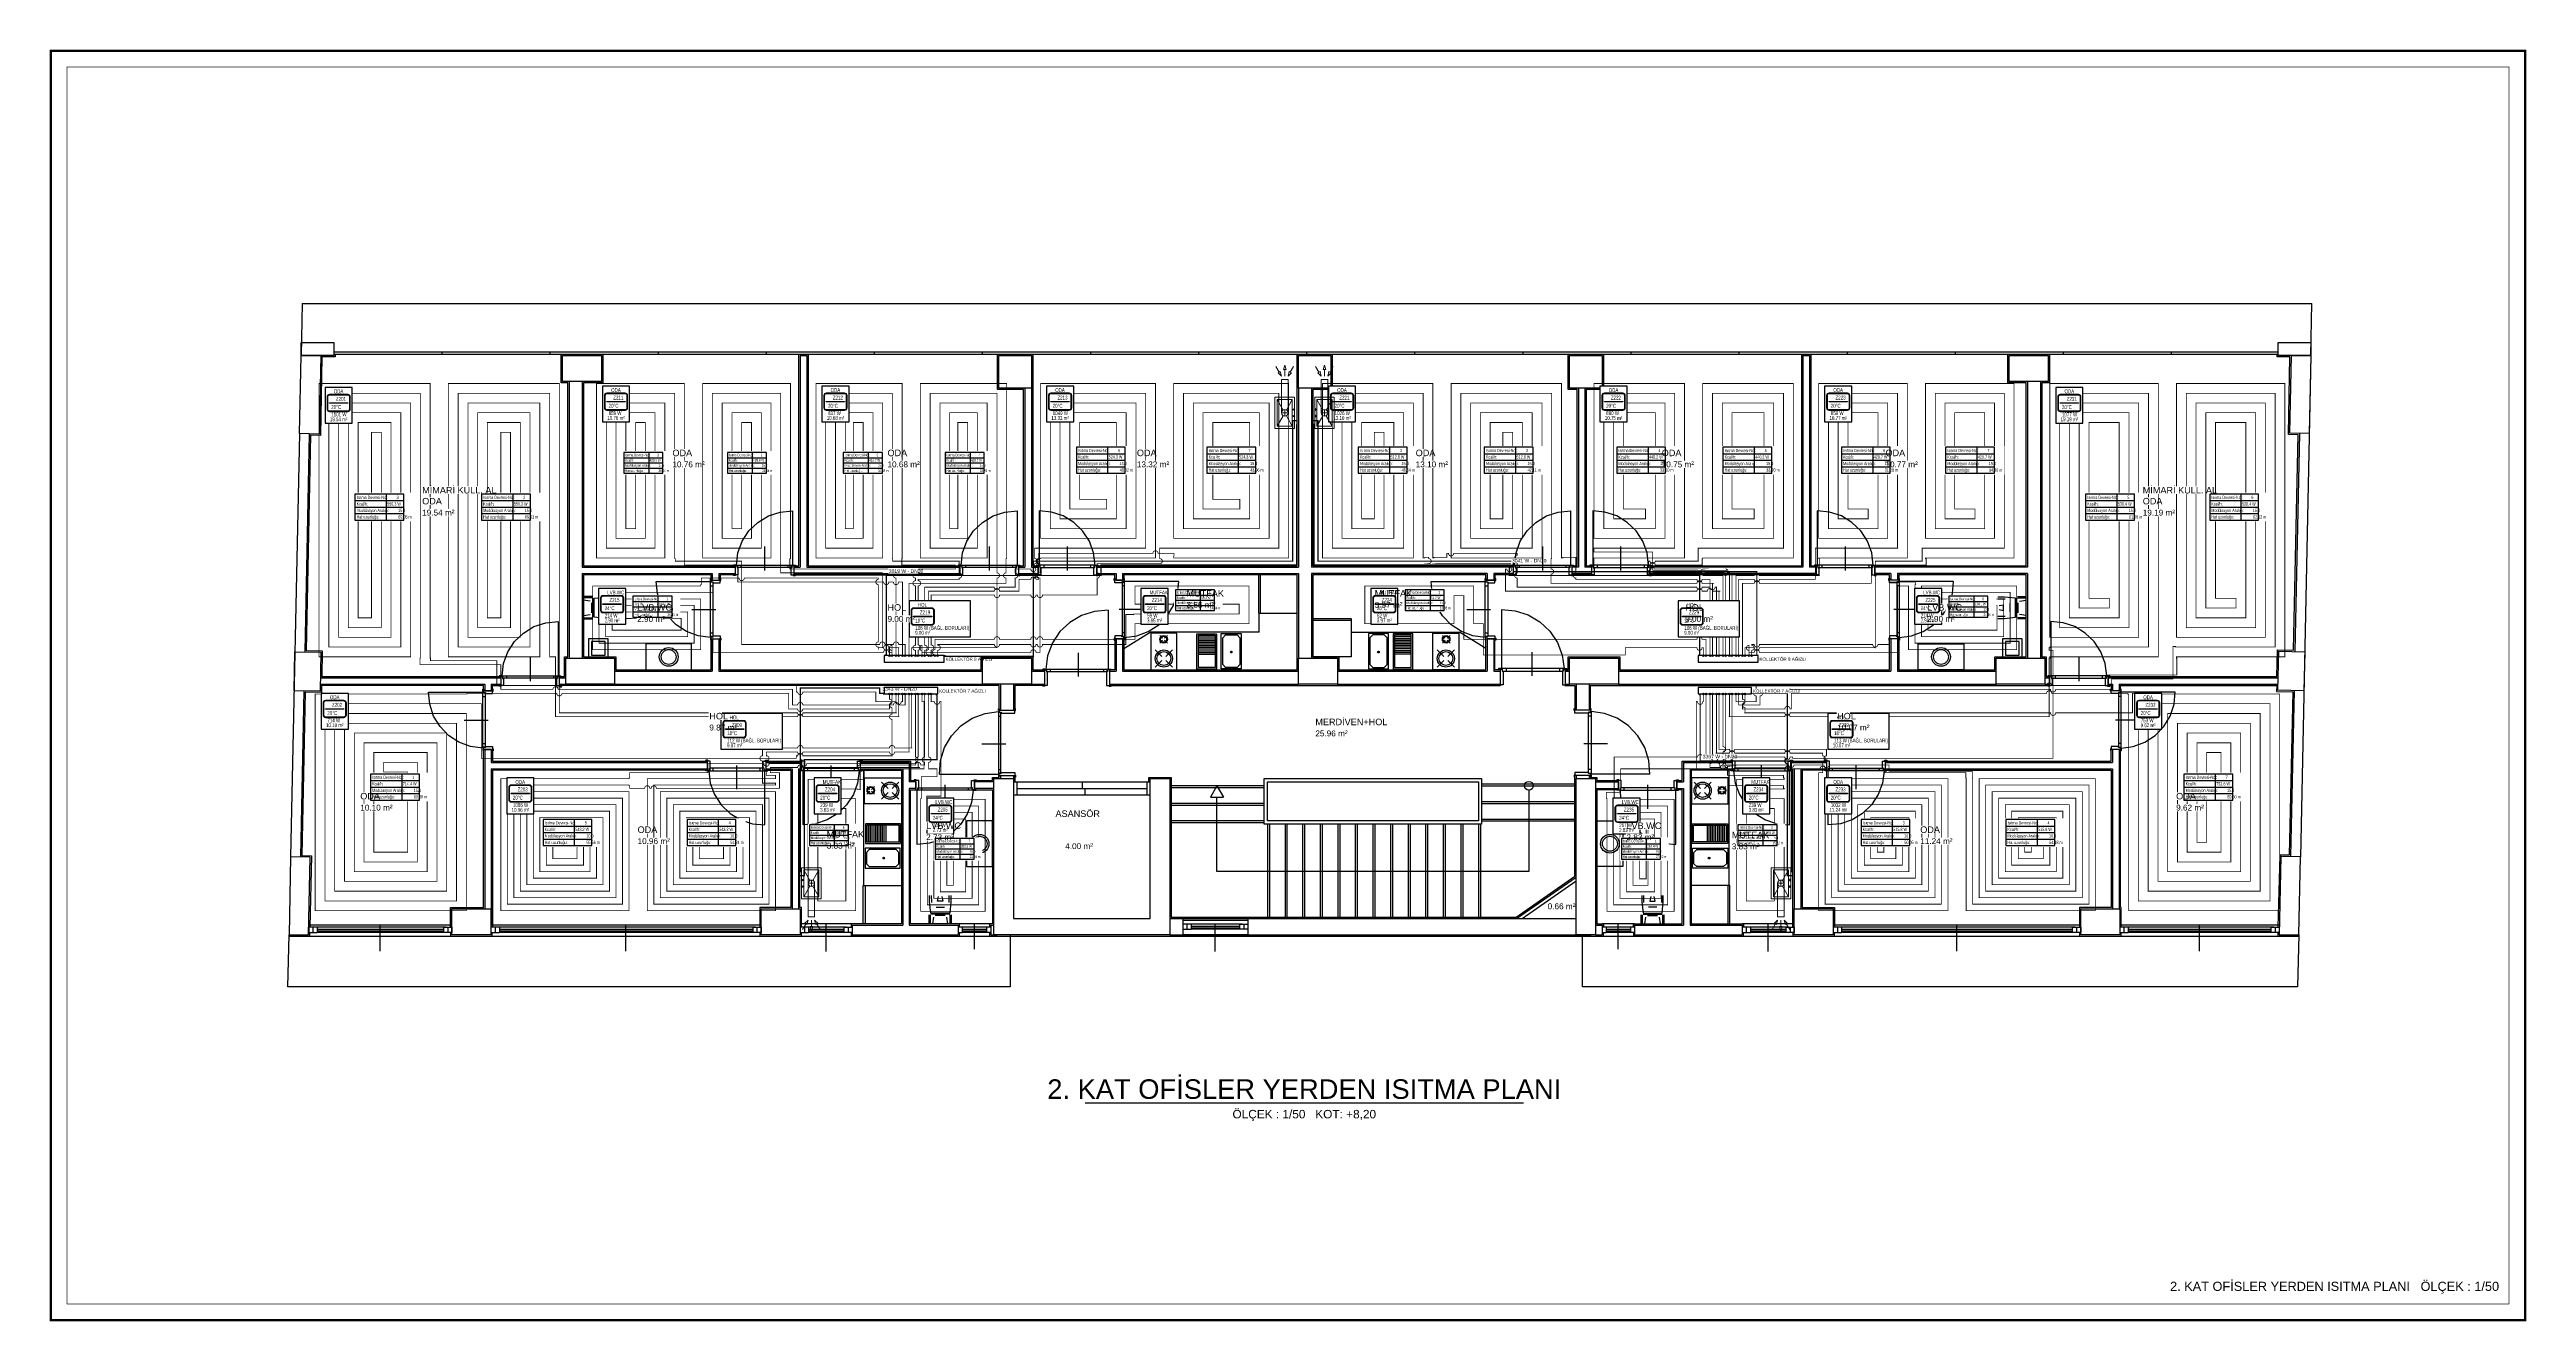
# Model space of a CAD drawing. Header units: centimetres. Extents: x -3952 to 26292, y -15092 to -10712.
# Drawn here: x 11398 to 15202, y -15052 to -13098 of the extents above; entities that cross this region are included whole.
import ezdxf
from ezdxf.enums import TextEntityAlignment as Align

# ---------------------------------------------------------------- set-up
doc = ezdxf.new("R2010")
doc.units = ezdxf.units.CM
doc.linetypes.add('ISITMA DONUS HATTI', pattern=[26, 20, -6])
for name, color, linetype in [('SCOTT-MD-YUK-BIRIMI', 7, 'Continuous'), ('SCOTT-MIMARI', 8, 'CONTINUOUS'), ('SCOTT-MIMARI-KOLON', 8, 'CONTINUOUS'), ('SCOTT-MIMARI-TEFRIS', 9, 'CONTINUOUS'), ('SCOTT-MIMARI-YAZI', 8, 'CONTINUOUS'), ('SCOTT-MTY-ISIKAYBIMAHAL', 2, 'CONTINUOUS'), ('SCOTT-MTY-ISITMA-DONUS-BORU', 30, 'ISITMA DONUS HATTI'), ('SCOTT-MTY-ISITMA-GIDIS-BORU', 10, 'CONTINUOUS'), ('SCOTT-MTY-KAT-ADI', 1, 'CONTINUOUS'), ('SCOTT-MTY-KOLLETOR', 7, 'CONTINUOUS'), ('SCOTT-MTY-PAFTA', 7, 'CONTINUOUS'), ('SCOTT-MTY-PEX-BORU', 1, 'CONTINUOUS'), ('SCOTT-MTY-RADYATÖR', 7, 'CONTINUOUS'), ('SCOTT-MTY-TEFRIS', 15, 'CONTINUOUS'), ('SCOTT-STM-ISITMA-CAP', 41, 'CONTINUOUS')]:
    doc.layers.add(name, color=color, linetype=linetype)
doc.layers.add('SCOTT-ROTAS-PAFTA-SINIRI', color=8, linetype='Continuous', plot=False)
doc.styles.add('MTYCAPLT', font='arial.ttf', dxfattribs={"width": 0.65, "height": 1})
doc.styles.add('ROTAS', font='arial.ttf')

# ---------------------------------------------------------------- blocks, each defined once
blk = doc.blocks.new('ROTAS_PAFTA')
blk.add_lwpolyline([(0, 0), (1, 0), (1, 1), (0, 1)], close=True)
blk = doc.blocks.new('MTY-RADYATOR MAHAL')
at = {"layer": 'SCOTT-MTY-ISIKAYBIMAHAL', "color": 2}
for points in [[(-35.7, 18.4), (-35.7, -18.4, 0.414214), (-28.2, -25.9), (28.2, -25.9, 0.414214), (35.7, -18.4), (35.7, 18.4, 0.414214), (28.2, 25.9), (-28.2, 25.9, 0.414214)], [(-34.2, 18.4), (-34.2, -18.4, 0.414214), (-28.2, -24.4), (28.2, -24.4, 0.414214), (34.2, -18.4), (34.2, 18.4, 0.414214), (28.2, 24.4), (-28.2, 24.4, 0.414214)]]:
    blk.add_lwpolyline(points, format="xyb", close=True, dxfattribs=at)
at = {"layer": 'SCOTT-MTY-ISIKAYBIMAHAL', "color": 4}
for points in [[(-35.2, 18.4), (-35.2, -18.4, 0.414214), (-28.2, -25.4), (28.2, -25.4, 0.414214), (35.2, -18.4), (35.2, 18.4, 0.414214), (28.2, 25.4), (-28.2, 25.4, 0.414214)], [(-34.7, 18.4), (-34.7, -18.4, 0.414214), (-28.2, -24.9), (28.2, -24.9, 0.414214), (34.7, -18.4), (34.7, 18.4, 0.414214), (28.2, 24.9), (-28.2, 24.9, 0.414214)]]:
    blk.add_lwpolyline(points, format="xyb", close=True, dxfattribs=at)
at = {"layer": 'SCOTT-MTY-ISIKAYBIMAHAL', "color": 2}
blk.add_lwpolyline([(-28.2, 0.8), (28.2, 0.8), (28.2, -0.8), (-28.2, -0.8)], close=True, dxfattribs=at)
at = {"layer": 'SCOTT-MTY-ISIKAYBIMAHAL', "color": 1, "style": 'MTYCAPLT', "width": 0.65}
for tag, p in [('MAHAL_001', (-14.9, 29.8)), ('NO_001', (-8.3, 6.7))]:
    blk.add_attdef(tag, p, '', height=12, rotation=359.99998, dxfattribs=at)
at = {"layer": 'SCOTT-MTY-ISIKAYBIMAHAL', "color": 4, "style": 'MTYCAPLT', "width": 0.65}
for tag, p in [('DERECE_001', (-22.8, -18.5)), ('ISIKAYBI_001', (-22.7, -41.1))]:
    blk.add_attdef(tag, p, '', height=12, rotation=359.99998, dxfattribs=at)
blk.add_attdef('ALAN', text='', height=12, rotation=359.99998, dxfattribs=at).set_placement((0, -50), align=Align.MIDDLE_CENTER)
blk = doc.blocks.new('MTY-ETIKET')
at = {"layer": 'SCOTT-MTY-RADYATÖR'}
for p, q in [((2.69, 0), (2.69, 8)), ((-7, 6), (8, 6)), ((-7, 4), (8, 4)), ((-7, 2), (8, 2))]:
    blk.add_line(p, q, dxfattribs=at)
blk.add_lwpolyline([(8, 0), (8, 8), (-7, 8), (-7, 0)], close=True, dxfattribs=at)
at = {"layer": 'SCOTT-MTY-RADYATÖR', "style": 'MTYCAPLT', "width": 0.65}
for s, p in [('Kcal/h:', (-6.5, 5)), ('Modülasyon Aralığı:', (-6.5, 3)), ('Hat uzunluğu:', (-6.5, 1)), ('Isıtma Devresi-No.:', (-6.5, 7))]:
    blk.add_text(s, height=1, rotation=359.99998, dxfattribs=at).set_placement(p, align=Align.MIDDLE_LEFT)
at = {"layer": 'SCOTT-MTY-RADYATÖR', "color": 2, "style": 'MTYCAPLT', "width": 0.65}
for tag, p in [('BORU_001', (-7.07, 4.59)), ('YER_001', (2.9, 4.5))]:
    blk.add_attdef(tag, p, '', height=1, dxfattribs=at)
at = {"layer": 'SCOTT-MTY-RADYATÖR', "style": 'MTYCAPLT', "width": 0.65}
for tag, p in [('NO1_001', (5.8, 6.5)), ('AR_001', (6.25, 2.5)), ('UZ_001', (6.31, 0.51))]:
    blk.add_attdef(tag, p, '', height=1, rotation=359.99998, dxfattribs=at)
blk = doc.blocks.new('KOMBI1')
at = {"layer": 'SCOTT-MTY-TEFRIS', "color": 1, "lineweight": 20, "ltscale": 40}
for p, q in [((19.5, 17.5), (3.4, 26.6)), ((19.5, 12.5), (3.4, 3.4)), ((18.9, 15), (28.9, 15)), ((23.9, 20), (23.9, 10)), ((44.4, 26.6), (28.2, 17.5)), ((44.4, 3.4), (28.2, 12.5))]:
    blk.add_line(p, q, dxfattribs=at)
at = {"layer": 'SCOTT-MTY-TEFRIS', "color": 7, "lineweight": 20, "ltscale": 40}
for p, q in [((23.9, 20), (75.3, 20)), ((23.9, 10), (75.3, 10)), ((75.3, 20), (75.3, 10)), ((85.4, 25.3), (80.3, 20)), ((87.4, 21.8), (80.3, 20)), ((80.3, 15), (90.3, 15)), ((87.4, 8.2), (80.3, 10)), ((85.4, 4.7), (80.3, 10)), ((86.4, 23.6), (85.4, 25.3)), ((86.4, 6.5), (85.4, 4.7)), ((95, 28.6), (86.4, 23.6)), ((86.4, 23.6), (87.4, 21.8)), ((86.4, 6.5), (87.4, 8.2)), ((95, 1.4), (86.4, 6.5)), ((90.3, 15), (90.3, 17)), ((90.3, 17), (97.3, 15)), ((90.3, 15), (90.3, 13)), ((90.3, 13), (97.3, 15))]:
    blk.add_line(p, q, dxfattribs=at)
blk.add_lwpolyline([(0, 0), (47.8, 0), (47.8, 30), (0, 30)], close=True, dxfattribs=at)
at = {"layer": 'SCOTT-MTY-TEFRIS', "color": 1, "lineweight": 20, "ltscale": 40}
blk.add_lwpolyline([(3.4, 3.4), (44.4, 3.4), (44.4, 26.6), (3.4, 26.6)], close=True, dxfattribs=at)
at = {"layer": 'SCOTT-MTY-TEFRIS', "color": 3, "ltscale": 10}
blk.add_circle((18.9, 1), 1, dxfattribs=at)
at = {"layer": 'SCOTT-MTY-TEFRIS', "color": 7, "lineweight": 20, "ltscale": 40}
blk.add_circle((23.9, 15), 5, dxfattribs=at)
at = {"layer": 'SCOTT-MTY-TEFRIS', "color": 1, "ltscale": 10}
blk.add_circle((28.9, 1), 1, dxfattribs=at)
at = {"layer": 'SCOTT-MD-YUK-BIRIMI', "color": 3, "style": 'MTYCAPLT', "width": 0.65}
for tag, p in [('SOCP_001', (17.6, -0.5)), ('SO_001', (18.2, 0.5))]:
    blk.add_attdef(tag, p, '', height=1, dxfattribs=at)
at = {"layer": 'SCOTT-MD-YUK-BIRIMI', "color": 1, "style": 'MTYCAPLT', "width": 0.65}
for tag, p in [('SCCP_001', (27.6, -0.5)), ('SC_001', (28.3, 0.5))]:
    blk.add_attdef(tag, p, '', height=1, dxfattribs=at)

msp = doc.modelspace()

# ---------------------------------------------------------------- linework, layer by layer
at = {"layer": 'SCOTT-MIMARI'}
for p, q in [((11786.2, -13488.1), (11784.5, -13568.1)), ((11786.2, -13488.1), (14872.6, -13488.1)), ((14870.9, -13568.1), (14872.6, -13488.1)), ((12000.5, -13563.1), (12000.5, -13566.1)), ((12166.5, -13563.1), (12166.5, -13566.1)), ((12332.5, -13563.1), (12332.5, -13566.1)), ((12498.5, -13563.1), (12498.5, -13566.1)), ((12550.9, -13568.1), (12550.9, -13893.1)), ((12550.9, -13568.1), (12560.9, -13568.1)), ((12560.9, -13568.1), (12560.9, -13893.1)), ((12664.5, -13563.1), (12664.5, -13566.1)), ((12830.5, -13563.1), (12830.5, -13566.1)), ((12996.5, -13563.1), (12996.5, -13566.1)), ((13162.5, -13563.1), (13162.5, -13566.1)), ((13328.5, -13563.1), (13328.5, -13566.1)), ((13494.5, -13563.1), (13494.5, -13566.1)), ((13660.5, -13563.1), (13660.5, -13566.1)), ((13826.5, -13563.1), (13826.5, -13566.1)), ((13992.5, -13563.1), (13992.5, -13566.1)), ((14090.9, -13568.1), (14090.9, -13893.1)), ((14090.9, -13568.1), (14100.9, -13568.1)), ((14100.9, -13568.1), (14100.9, -13893.1)), ((14158.5, -13563.1), (14158.5, -13566.1)), ((14324.5, -13563.1), (14324.5, -13566.1)), ((14490.5, -13563.1), (14490.5, -13566.1)), ((14656.5, -13563.1), (14656.5, -13566.1)), ((14870.9, -13568.1), (14854.8, -14338.6)), ((12195.9, -13608.1), (12195.9, -14033.1)), ((12215.9, -13608.1), (12215.9, -13893.1)), ((12895.9, -13618.1), (12895.9, -13893.1)), ((12905.9, -13618.1), (12905.9, -13893.1)), ((13315.9, -13618.1), (13315.9, -13893.1)), ((13335.9, -13618.1), (13335.9, -13893.1)), ((13745.9, -13618.1), (13745.9, -13893.1)), ((13755.9, -13618.1), (13755.9, -13893.1)), ((14435.9, -13608.1), (14435.9, -13893.1)), ((14455.9, -13608.1), (14455.9, -14033.1)), ((11782, -13688), (11768.3, -14338.1)), ((11796.9, -13688.3), (11789.9, -14023.4)), ((14853.4, -13687.7), (14846.4, -14022.7)), ((12538.9, -13806.9), (12538.9, -13890.1)), ((12883.9, -13806.9), (12883.9, -13890.1)), ((12917.9, -13806.9), (12917.9, -13890.1)), ((13733.9, -13806.9), (13733.9, -13890.1)), ((13767.9, -13806.9), (13767.9, -13890.1)), ((14112.9, -13806.9), (14112.9, -13890.1)), ((12495.9, -13861.6), (12495.9, -13898.3)), ((12840.9, -13861.6), (12840.9, -13898.3)), ((12960.9, -13861.6), (12960.9, -13898.3)), ((13690.9, -13861.6), (13690.9, -13898.3)), ((13810.9, -13861.6), (13810.9, -13898.3)), ((14155.9, -13861.6), (14155.9, -13898.3)), ((12215.9, -13893.1), (12450.9, -13893.1)), ((12215.9, -13903.1), (12415.9, -13903.1)), ((12215.9, -13903.1), (12215.9, -14033.1)), ((12329.7, -13915), (12412.9, -13915)), ((12412.9, -13913.6), (12412.9, -13910.6)), ((12412.9, -13910.6), (12413.9, -13910.6)), ((12413.9, -13913.6), (12412.9, -13913.6)), ((12412.9, -14001.1), (12412.9, -13915)), ((12413.9, -13915), (12412.9, -13915)), ((12412.9, -13922.1), (12416.7, -13922.1)), ((12413.8, -13916.5), (12413.8, -13915)), ((12416.7, -13916.5), (12413.8, -13916.5)), ((12413.9, -13910.6), (12413.9, -13913.6)), ((12413.9, -13913.1), (12427.9, -13913.1)), ((12413.9, -13913.1), (12413.9, -13916)), ((12413.9, -13916), (12416.9, -13916)), ((12415.9, -13903.1), (12415.9, -13913.1)), ((12415.9, -13913.1), (12425.9, -13913.1)), ((12416.7, -13916.5), (12416.7, -13999.6)), ((12416.9, -13916), (12416.9, -13917.5)), ((12416.9, -13917.5), (12427.9, -13917.5)), ((12425.9, -13903.1), (12450.9, -13903.1)), ((12425.9, -13903.1), (12425.9, -13913.1)), ((12429, -13910.5), (12427.9, -13910.5)), ((12427.9, -13910.5), (12427.9, -13913.6)), ((12427.9, -13917.5), (12427.9, -13913.1)), ((12427.9, -13913.6), (12429, -13913.6)), ((12429, -13913.6), (12429, -13910.5)), ((12451.5, -13890.1), (12448.4, -13890.1)), ((12448.4, -13890.1), (12448.4, -13891.1)), ((12448.4, -13891.1), (12451.5, -13891.1)), ((12448.4, -13906.2), (12448.4, -13905.1)), ((12448.4, -13905.1), (12451.5, -13905.1)), ((12451.5, -13906.2), (12448.4, -13906.2)), ((12450.9, -13891.1), (12453.9, -13891.1)), ((12450.9, -13891.1), (12450.9, -13905.1)), ((12450.9, -13893.1), (12450.9, -13903.1)), ((12455.3, -13905.1), (12450.9, -13905.1)), ((12451.5, -13891.1), (12451.5, -13890.1)), ((12451.5, -13905.1), (12451.5, -13906.2)), ((12452.9, -13890.1), (12538.9, -13890.1)), ((12452.9, -13891.1), (12452.9, -13890.1)), ((12454.4, -13891), (12452.9, -13891)), ((12453.9, -13891.1), (12453.9, -13894)), ((12453.9, -13894), (12455.3, -13894)), ((12454.4, -13893.9), (12454.4, -13891)), ((12537.4, -13893.9), (12454.4, -13893.9)), ((12455.3, -13894), (12455.3, -13905.1)), ((12459.9, -13890.1), (12459.9, -13893.9)), ((12531.8, -13890.1), (12531.8, -13893.9)), ((12537.9, -13894), (12536.4, -13894)), ((12536.4, -13894), (12536.4, -13905.1)), ((12536.4, -13905.1), (12540.9, -13905.1)), ((12537.4, -13891), (12538.9, -13891)), ((12537.4, -13893.9), (12537.4, -13891)), ((12537.9, -13891.1), (12537.9, -13894)), ((12540.9, -13891.1), (12537.9, -13891.1)), ((12538.9, -13891.1), (12538.9, -13890.1)), ((12540.3, -13890.1), (12543.4, -13890.1)), ((12540.3, -13891.1), (12540.3, -13890.1)), ((12543.4, -13891.1), (12540.3, -13891.1)), ((12540.3, -13905.1), (12540.3, -13906.2)), ((12543.4, -13905.1), (12540.3, -13905.1)), ((12540.3, -13906.2), (12543.4, -13906.2)), ((12540.9, -13891.1), (12540.9, -13905.1)), ((12540.9, -13893.1), (12550.9, -13893.1)), ((12540.9, -13893.1), (12540.9, -13903.1)), ((12540.9, -13903.1), (12795.9, -13903.1)), ((12543.4, -13890.1), (12543.4, -13891.1)), ((12543.4, -13906.2), (12543.4, -13905.1)), ((12560.9, -13893.1), (12795.9, -13893.1)), ((12796.5, -13890.1), (12793.4, -13890.1)), ((12793.4, -13890.1), (12793.4, -13891.1)), ((12793.4, -13891.1), (12796.5, -13891.1)), ((12793.4, -13906.2), (12793.4, -13905.1)), ((12793.4, -13905.1), (12796.5, -13905.1)), ((12796.5, -13906.2), (12793.4, -13906.2)), ((12795.9, -13891.1), (12798.9, -13891.1)), ((12795.9, -13891.1), (12795.9, -13905.1)), ((12795.9, -13893.1), (12795.9, -13903.1)), ((12800.3, -13905.1), (12795.9, -13905.1)), ((12796.5, -13891.1), (12796.5, -13890.1)), ((12796.5, -13905.1), (12796.5, -13906.2)), ((12797.9, -13890.1), (12883.9, -13890.1)), ((12797.9, -13891.1), (12797.9, -13890.1)), ((12799.4, -13891), (12797.9, -13891)), ((12798.9, -13891.1), (12798.9, -13894)), ((12798.9, -13894), (12800.3, -13894)), ((12799.4, -13893.9), (12799.4, -13891)), ((12882.4, -13893.9), (12799.4, -13893.9)), ((12800.3, -13894), (12800.3, -13905.1)), ((12804.9, -13890.1), (12804.9, -13893.9)), ((12876.8, -13890.1), (12876.8, -13893.9)), ((12882.9, -13894), (12881.4, -13894)), ((12881.4, -13894), (12881.4, -13905.1)), ((12881.4, -13905.1), (12885.9, -13905.1)), ((12882.4, -13891), (12883.9, -13891)), ((12882.4, -13893.9), (12882.4, -13891)), ((12882.9, -13891.1), (12882.9, -13894)), ((12885.9, -13891.1), (12882.9, -13891.1)), ((12883.9, -13891.1), (12883.9, -13890.1)), ((12885.3, -13890.1), (12888.4, -13890.1)), ((12885.3, -13891.1), (12885.3, -13890.1)), ((12888.4, -13891.1), (12885.3, -13891.1)), ((12885.3, -13905.1), (12885.3, -13906.2)), ((12888.4, -13905.1), (12885.3, -13905.1)), ((12885.3, -13906.2), (12888.4, -13906.2)), ((12885.9, -13891.1), (12885.9, -13905.1)), ((12885.9, -13893.1), (12895.9, -13893.1)), ((12885.9, -13893.1), (12885.9, -13903.1)), ((12885.9, -13903.1), (12915.9, -13903.1)), ((12888.4, -13890.1), (12888.4, -13891.1)), ((12888.4, -13906.2), (12888.4, -13905.1)), ((12905.9, -13893.1), (12915.9, -13893.1)), ((12916.5, -13890.1), (12913.4, -13890.1)), ((12913.4, -13890.1), (12913.4, -13891.1)), ((12913.4, -13891.1), (12916.5, -13891.1)), ((12913.4, -13906.2), (12913.4, -13905.1)), ((12913.4, -13905.1), (12916.5, -13905.1)), ((12916.5, -13906.2), (12913.4, -13906.2)), ((12915.9, -13891.1), (12915.9, -13905.1)), ((12915.9, -13891.1), (12918.9, -13891.1)), ((12915.9, -13893.1), (12915.9, -13903.1)), ((12920.3, -13905.1), (12915.9, -13905.1)), ((12916.5, -13891.1), (12916.5, -13890.1)), ((12916.5, -13905.1), (12916.5, -13906.2)), ((13003.9, -13890.1), (12917.9, -13890.1)), ((12917.9, -13891.1), (12917.9, -13890.1)), ((12919.4, -13891), (12917.9, -13891)), ((12918.9, -13891.1), (12918.9, -13894)), ((12918.9, -13894), (12920.3, -13894)), ((12919.4, -13893.9), (12919.4, -13891)), ((12919.4, -13893.9), (13002.4, -13893.9)), ((12920.3, -13894), (12920.3, -13905.1)), ((12924.9, -13890.1), (12924.9, -13893.9)), ((12996.8, -13890.1), (12996.8, -13893.9)), ((13001.4, -13894), (13001.4, -13905.1)), ((13002.9, -13894), (13001.4, -13894)), ((13001.4, -13905.1), (13005.9, -13905.1)), ((13002.4, -13893.9), (13002.4, -13891)), ((13002.4, -13891), (13003.9, -13891)), ((13005.9, -13891.1), (13002.9, -13891.1)), ((13002.9, -13891.1), (13002.9, -13894)), ((13003.9, -13891.1), (13003.9, -13890.1)), ((13005.3, -13890.1), (13008.4, -13890.1)), ((13005.3, -13891.1), (13005.3, -13890.1)), ((13008.4, -13891.1), (13005.3, -13891.1)), ((13005.3, -13905.1), (13005.3, -13906.2)), ((13008.4, -13905.1), (13005.3, -13905.1)), ((13005.3, -13906.2), (13008.4, -13906.2)), ((13005.9, -13891.1), (13005.9, -13905.1)), ((13005.9, -13893.1), (13315.9, -13893.1)), ((13005.9, -13893.1), (13005.9, -13903.1)), ((13005.9, -13903.1), (13035.9, -13903.1)), ((13008.4, -13890.1), (13008.4, -13891.1)), ((13008.4, -13906.2), (13008.4, -13905.1)), ((13032.8, -13910.5), (13033.9, -13910.5)), ((13032.8, -13913.6), (13032.8, -13910.5)), ((13033.9, -13913.6), (13032.8, -13913.6)), ((13033.9, -13910.5), (13033.9, -13913.6)), ((13033.9, -13917.5), (13033.9, -13913.1)), ((13047.9, -13913.1), (13033.9, -13913.1)), ((13044.9, -13917.5), (13033.9, -13917.5)), ((13035.9, -13903.1), (13035.9, -13913.1)), ((13035.9, -13913.1), (13045.9, -13913.1)), ((13044.9, -13916), (13044.9, -13917.5)), ((13047.9, -13916), (13044.9, -13916)), ((13045.1, -13916.5), (13045.1, -13999.6)), ((13045.1, -13916.5), (13047.9, -13916.5)), ((13048.9, -13922.1), (13045.1, -13922.1)), ((13045.9, -13903.1), (13315.9, -13903.1)), ((13045.9, -13903.1), (13045.9, -13913.1)), ((13047.9, -13910.6), (13047.9, -13913.6)), ((13048.9, -13910.6), (13047.9, -13910.6)), ((13047.9, -13913.1), (13047.9, -13916)), ((13047.9, -13913.6), (13048.9, -13913.6)), ((13047.9, -13916.5), (13047.9, -13915)), ((13047.9, -13915), (13048.9, -13915)), ((13048.9, -13913.6), (13048.9, -13910.6)), ((13048.9, -14001.1), (13048.9, -13915)), ((13132.1, -13915), (13048.9, -13915)), ((13315.9, -13903.1), (13315.9, -14033.1)), ((13645.9, -13893.1), (13335.9, -13893.1)), ((13335.9, -13903.1), (13335.9, -14033.1)), ((13605.9, -13903.1), (13335.9, -13903.1)), ((13519.7, -13915), (13602.9, -13915)), ((13602.9, -13913.6), (13602.9, -13910.6)), ((13602.9, -13910.6), (13603.9, -13910.6)), ((13603.9, -13913.6), (13602.9, -13913.6)), ((13602.9, -14001.1), (13602.9, -13915)), ((13603.9, -13915), (13602.9, -13915)), ((13602.9, -13922.1), (13606.7, -13922.1)), ((13603.8, -13916.5), (13603.8, -13915)), ((13606.7, -13916.5), (13603.8, -13916.5)), ((13603.9, -13910.6), (13603.9, -13913.6)), ((13603.9, -13913.1), (13617.9, -13913.1)), ((13603.9, -13913.1), (13603.9, -13916)), ((13603.9, -13916), (13606.9, -13916)), ((13605.9, -13903.1), (13605.9, -13913.1)), ((13615.9, -13913.1), (13605.9, -13913.1)), ((13606.7, -13916.5), (13606.7, -13999.6)), ((13606.9, -13916), (13606.9, -13917.5)), ((13606.9, -13917.5), (13617.9, -13917.5)), ((13645.9, -13903.1), (13615.9, -13903.1)), ((13615.9, -13903.1), (13615.9, -13913.1)), ((13619, -13910.5), (13617.9, -13910.5)), ((13617.9, -13910.5), (13617.9, -13913.6)), ((13617.9, -13917.5), (13617.9, -13913.1)), ((13617.9, -13913.6), (13619, -13913.6)), ((13619, -13913.6), (13619, -13910.5)), ((13646.5, -13890.1), (13643.4, -13890.1)), ((13643.4, -13890.1), (13643.4, -13891.1)), ((13643.4, -13891.1), (13646.5, -13891.1)), ((13643.4, -13906.2), (13643.4, -13905.1)), ((13643.4, -13905.1), (13646.5, -13905.1)), ((13646.5, -13906.2), (13643.4, -13906.2)), ((13645.9, -13891.1), (13648.9, -13891.1)), ((13645.9, -13891.1), (13645.9, -13905.1)), ((13645.9, -13893.1), (13645.9, -13903.1)), ((13650.3, -13905.1), (13645.9, -13905.1)), ((13646.5, -13891.1), (13646.5, -13890.1)), ((13646.5, -13905.1), (13646.5, -13906.2)), ((13647.9, -13890.1), (13733.9, -13890.1)), ((13647.9, -13891.1), (13647.9, -13890.1)), ((13649.4, -13891), (13647.9, -13891)), ((13648.9, -13891.1), (13648.9, -13894)), ((13648.9, -13894), (13650.3, -13894)), ((13649.4, -13893.9), (13649.4, -13891)), ((13732.4, -13893.9), (13649.4, -13893.9)), ((13650.3, -13894), (13650.3, -13905.1)), ((13654.9, -13890.1), (13654.9, -13893.9)), ((13726.8, -13890.1), (13726.8, -13893.9)), ((13732.9, -13894), (13731.4, -13894)), ((13731.4, -13894), (13731.4, -13905.1)), ((13731.4, -13905.1), (13735.9, -13905.1)), ((13732.4, -13891), (13733.9, -13891)), ((13732.4, -13893.9), (13732.4, -13891)), ((13732.9, -13891.1), (13732.9, -13894)), ((13735.9, -13891.1), (13732.9, -13891.1)), ((13733.9, -13891.1), (13733.9, -13890.1)), ((13735.3, -13890.1), (13738.4, -13890.1)), ((13735.3, -13891.1), (13735.3, -13890.1)), ((13738.4, -13891.1), (13735.3, -13891.1)), ((13735.3, -13905.1), (13735.3, -13906.2)), ((13738.4, -13905.1), (13735.3, -13905.1)), ((13735.3, -13906.2), (13738.4, -13906.2)), ((13735.9, -13891.1), (13735.9, -13905.1)), ((13745.9, -13893.1), (13735.9, -13893.1)), ((13735.9, -13893.1), (13735.9, -13903.1)), ((13765.9, -13903.1), (13735.9, -13903.1)), ((13738.4, -13890.1), (13738.4, -13891.1)), ((13738.4, -13906.2), (13738.4, -13905.1)), ((13765.9, -13893.1), (13755.9, -13893.1)), ((13766.5, -13890.1), (13763.4, -13890.1)), ((13763.4, -13890.1), (13763.4, -13891.1)), ((13763.4, -13891.1), (13766.5, -13891.1)), ((13763.4, -13906.2), (13763.4, -13905.1)), ((13763.4, -13905.1), (13766.5, -13905.1)), ((13766.5, -13906.2), (13763.4, -13906.2)), ((13765.9, -13891.1), (13765.9, -13905.1)), ((13765.9, -13891.1), (13768.9, -13891.1)), ((13765.9, -13893.1), (13765.9, -13903.1)), ((13770.3, -13905.1), (13765.9, -13905.1)), ((13766.5, -13891.1), (13766.5, -13890.1)), ((13766.5, -13905.1), (13766.5, -13906.2)), ((13853.9, -13890.1), (13767.9, -13890.1)), ((13767.9, -13891.1), (13767.9, -13890.1)), ((13769.4, -13891), (13767.9, -13891)), ((13768.9, -13891.1), (13768.9, -13894)), ((13768.9, -13894), (13770.3, -13894)), ((13769.4, -13893.9), (13769.4, -13891)), ((13769.4, -13893.9), (13852.4, -13893.9)), ((13770.3, -13894), (13770.3, -13905.1)), ((13774.9, -13890.1), (13774.9, -13893.9)), ((13846.8, -13890.1), (13846.8, -13893.9)), ((13851.4, -13894), (13851.4, -13905.1)), ((13852.9, -13894), (13851.4, -13894)), ((13851.4, -13905.1), (13855.9, -13905.1)), ((13852.4, -13893.9), (13852.4, -13891)), ((13852.4, -13891), (13853.9, -13891)), ((13855.9, -13891.1), (13852.9, -13891.1)), ((13852.9, -13891.1), (13852.9, -13894)), ((13853.9, -13891.1), (13853.9, -13890.1)), ((13855.3, -13890.1), (13858.4, -13890.1)), ((13855.3, -13891.1), (13855.3, -13890.1)), ((13858.4, -13891.1), (13855.3, -13891.1)), ((13855.3, -13905.1), (13855.3, -13906.2)), ((13858.4, -13905.1), (13855.3, -13905.1)), ((13855.3, -13906.2), (13858.4, -13906.2)), ((13855.9, -13891.1), (13855.9, -13905.1)), ((14090.9, -13893.1), (13855.9, -13893.1)), ((13855.9, -13893.1), (13855.9, -13903.1)), ((14110.9, -13903.1), (13855.9, -13903.1)), ((13858.4, -13890.1), (13858.4, -13891.1)), ((13858.4, -13906.2), (13858.4, -13905.1)), ((14110.9, -13893.1), (14100.9, -13893.1)), ((14111.5, -13890.1), (14108.4, -13890.1)), ((14108.4, -13890.1), (14108.4, -13891.1)), ((14108.4, -13891.1), (14111.5, -13891.1)), ((14108.4, -13906.2), (14108.4, -13905.1)), ((14108.4, -13905.1), (14111.5, -13905.1)), ((14111.5, -13906.2), (14108.4, -13906.2)), ((14110.9, -13891.1), (14110.9, -13905.1)), ((14110.9, -13891.1), (14113.9, -13891.1)), ((14110.9, -13893.1), (14110.9, -13903.1)), ((14115.3, -13905.1), (14110.9, -13905.1)), ((14111.5, -13891.1), (14111.5, -13890.1)), ((14111.5, -13905.1), (14111.5, -13906.2)), ((14198.9, -13890.1), (14112.9, -13890.1)), ((14112.9, -13891.1), (14112.9, -13890.1)), ((14114.4, -13891), (14112.9, -13891)), ((14113.9, -13891.1), (14113.9, -13894)), ((14113.9, -13894), (14115.3, -13894)), ((14114.4, -13893.9), (14114.4, -13891)), ((14114.4, -13893.9), (14197.4, -13893.9)), ((14115.3, -13894), (14115.3, -13905.1)), ((14119.9, -13890.1), (14119.9, -13893.9)), ((14191.8, -13890.1), (14191.8, -13893.9)), ((14196.4, -13894), (14196.4, -13905.1)), ((14197.9, -13894), (14196.4, -13894)), ((14196.4, -13905.1), (14200.9, -13905.1)), ((14197.4, -13893.9), (14197.4, -13891)), ((14197.4, -13891), (14198.9, -13891)), ((14200.9, -13891.1), (14197.9, -13891.1)), ((14197.9, -13891.1), (14197.9, -13894)), ((14198.9, -13891.1), (14198.9, -13890.1)), ((14200.3, -13890.1), (14203.4, -13890.1)), ((14200.3, -13891.1), (14200.3, -13890.1)), ((14203.4, -13891.1), (14200.3, -13891.1)), ((14200.3, -13905.1), (14200.3, -13906.2)), ((14203.4, -13905.1), (14200.3, -13905.1)), ((14200.3, -13906.2), (14203.4, -13906.2)), ((14200.9, -13891.1), (14200.9, -13905.1)), ((14435.9, -13893.1), (14200.9, -13893.1)), ((14200.9, -13893.1), (14200.9, -13903.1)), ((14225.9, -13903.1), (14200.9, -13903.1)), ((14203.4, -13890.1), (14203.4, -13891.1)), ((14203.4, -13906.2), (14203.4, -13905.1)), ((14222.8, -13910.5), (14223.9, -13910.5)), ((14222.8, -13913.6), (14222.8, -13910.5)), ((14223.9, -13913.6), (14222.8, -13913.6)), ((14223.9, -13910.5), (14223.9, -13913.6)), ((14223.9, -13917.5), (14223.9, -13913.1)), ((14237.9, -13913.1), (14223.9, -13913.1)), ((14234.9, -13917.5), (14223.9, -13917.5)), ((14225.9, -13903.1), (14225.9, -13913.1)), ((14235.9, -13913.1), (14225.9, -13913.1)), ((14234.9, -13916), (14234.9, -13917.5)), ((14237.9, -13916), (14234.9, -13916)), ((14235.1, -13916.5), (14235.1, -13999.6)), ((14235.1, -13916.5), (14237.9, -13916.5)), ((14238.9, -13922.1), (14235.1, -13922.1)), ((14435.9, -13903.1), (14235.9, -13903.1)), ((14235.9, -13903.1), (14235.9, -13913.1)), ((14237.9, -13910.6), (14237.9, -13913.6)), ((14238.9, -13910.6), (14237.9, -13910.6)), ((14237.9, -13913.1), (14237.9, -13916)), ((14237.9, -13913.6), (14238.9, -13913.6)), ((14237.9, -13916.5), (14237.9, -13915)), ((14237.9, -13915), (14238.9, -13915)), ((14238.9, -13913.6), (14238.9, -13910.6)), ((14238.9, -14001.1), (14238.9, -13915)), ((14322.1, -13915), (14238.9, -13915)), ((14435.9, -13903.1), (14435.9, -14033.1)), ((12384.5, -13958.1), (12421.1, -13958.1)), ((13023.9, -13959.5), (13023.9, -14050.1)), ((13077.3, -13958.1), (13040.6, -13958.1)), ((13574.5, -13958.1), (13611.1, -13958.1)), ((13627.9, -13958.5), (13627.9, -14049.1)), ((14267.3, -13958.1), (14230.6, -13958.1)), ((12178.9, -13976.9), (12178.9, -14060.1)), ((12412.9, -13994), (12416.7, -13994)), ((12416.9, -13998.6), (12427.9, -13998.6)), ((12416.9, -14000.1), (12416.9, -13998.6)), ((12427.9, -13998.6), (12427.9, -14003.1)), ((13033.9, -13998.6), (13033.9, -14003.1)), ((13044.9, -13998.6), (13033.9, -13998.6)), ((13044.9, -14000.1), (13044.9, -13998.6)), ((13048.9, -13994), (13045.1, -13994)), ((13602.9, -13994), (13606.7, -13994)), ((13606.9, -13998.6), (13617.9, -13998.6)), ((13606.9, -14000.1), (13606.9, -13998.6)), ((13617.9, -13998.6), (13617.9, -14003.1)), ((14223.9, -13998.6), (14223.9, -14003.1)), ((14234.9, -13998.6), (14223.9, -13998.6)), ((14234.9, -14000.1), (14234.9, -13998.6)), ((14238.9, -13994), (14235.1, -13994)), ((14471.4, -13976.9), (14471.4, -14060.1)), ((12135.9, -14031.6), (12135.9, -14068.3)), ((12413.9, -14001.1), (12412.9, -14001.1)), ((12412.9, -14002.5), (12412.9, -14005.5)), ((12413.9, -14002.5), (12412.9, -14002.5)), ((12412.9, -14005.5), (12413.9, -14005.5)), ((12416.7, -13999.6), (12413.8, -13999.6)), ((12413.8, -13999.6), (12413.8, -14001.1)), ((12413.9, -14003.1), (12413.9, -14000.1)), ((12413.9, -14000.1), (12416.9, -14000.1)), ((12413.9, -14005.5), (12413.9, -14002.5)), ((12413.9, -14003.1), (12427.9, -14003.1)), ((12415.9, -14003.1), (12415.9, -14053.1)), ((12415.9, -14003.1), (12425.9, -14003.1)), ((12425.9, -14003.1), (12425.9, -14053.1)), ((12427.9, -14002.5), (12429, -14002.5)), ((12427.9, -14005.6), (12427.9, -14002.5)), ((12429, -14005.6), (12427.9, -14005.6)), ((12429, -14002.5), (12429, -14005.6)), ((12977.5, -14024.6), (12977.5, -14061.3)), ((13033.9, -14002.5), (13032.8, -14002.5)), ((13032.8, -14002.5), (13032.8, -14005.6)), ((13032.8, -14005.6), (13033.9, -14005.6)), ((13033.9, -14005.6), (13033.9, -14002.5)), ((13047.9, -14003.1), (13033.9, -14003.1)), ((13035.9, -14003.1), (13035.9, -14053.1)), ((13035.9, -14003.1), (13045.9, -14003.1)), ((13047.9, -14000.1), (13044.9, -14000.1)), ((13045.1, -13999.6), (13047.9, -13999.6)), ((13045.9, -14003.1), (13045.9, -14053.1)), ((13047.9, -13999.6), (13047.9, -14001.1)), ((13047.9, -14003.1), (13047.9, -14000.1)), ((13047.9, -14001.1), (13048.9, -14001.1)), ((13047.9, -14005.5), (13047.9, -14002.5)), ((13047.9, -14002.5), (13048.9, -14002.5)), ((13048.9, -14005.5), (13047.9, -14005.5)), ((13048.9, -14002.5), (13048.9, -14005.5)), ((13603.9, -14001.1), (13602.9, -14001.1)), ((13602.9, -14002.5), (13602.9, -14005.5)), ((13603.9, -14002.5), (13602.9, -14002.5)), ((13602.9, -14005.5), (13603.9, -14005.5)), ((13606.7, -13999.6), (13603.8, -13999.6)), ((13603.8, -13999.6), (13603.8, -14001.1)), ((13603.9, -14003.1), (13603.9, -14000.1)), ((13603.9, -14000.1), (13606.9, -14000.1)), ((13603.9, -14005.5), (13603.9, -14002.5)), ((13603.9, -14003.1), (13617.9, -14003.1)), ((13605.9, -14003.1), (13605.9, -14053.1)), ((13615.9, -14003.1), (13605.9, -14003.1)), ((13615.9, -14003.1), (13615.9, -14053.1)), ((13617.9, -14002.5), (13619, -14002.5)), ((13617.9, -14005.6), (13617.9, -14002.5)), ((13619, -14005.6), (13617.9, -14005.6)), ((13619, -14002.5), (13619, -14005.6)), ((13674.3, -14023.6), (13674.3, -14060.3)), ((14223.9, -14002.5), (14222.8, -14002.5)), ((14222.8, -14002.5), (14222.8, -14005.6)), ((14222.8, -14005.6), (14223.9, -14005.6)), ((14223.9, -14005.6), (14223.9, -14002.5)), ((14237.9, -14003.1), (14223.9, -14003.1)), ((14225.9, -14003.1), (14225.9, -14053.1)), ((14235.9, -14003.1), (14225.9, -14003.1)), ((14237.9, -14000.1), (14234.9, -14000.1)), ((14235.1, -13999.6), (14237.9, -13999.6)), ((14235.9, -14003.1), (14235.9, -14053.1)), ((14237.9, -13999.6), (14237.9, -14001.1)), ((14237.9, -14003.1), (14237.9, -14000.1)), ((14237.9, -14001.1), (14238.9, -14001.1)), ((14237.9, -14005.5), (14237.9, -14002.5)), ((14237.9, -14002.5), (14238.9, -14002.5)), ((14238.9, -14005.5), (14237.9, -14005.5)), ((14238.9, -14002.5), (14238.9, -14005.5)), ((14514.4, -14031.6), (14514.4, -14068.3)), ((11813.9, -14073.1), (12066.4, -14073.1)), ((11814.1, -14063.1), (12090.9, -14063.1)), ((12066.4, -14073.1), (12066.4, -14083.1)), ((12076.4, -14073.1), (12090.9, -14073.1)), ((12076.4, -14073.1), (12076.4, -14083.1)), ((12091.5, -14060.1), (12088.4, -14060.1)), ((12088.4, -14060.1), (12088.4, -14061.1)), ((12088.4, -14061.1), (12091.5, -14061.1)), ((12090.9, -14061.1), (12093.9, -14061.1)), ((12090.9, -14061.1), (12090.9, -14075.1)), ((12090.9, -14063.1), (12090.9, -14073.1)), ((12091.5, -14061.1), (12091.5, -14060.1)), ((12092.9, -14060.1), (12178.9, -14060.1)), ((12092.9, -14061.1), (12092.9, -14060.1)), ((12094.4, -14061), (12092.9, -14061)), ((12093.9, -14061.1), (12093.9, -14064)), ((12093.9, -14064), (12095.3, -14064)), ((12094.4, -14063.9), (12094.4, -14061)), ((12177.4, -14063.9), (12094.4, -14063.9)), ((12095.3, -14064), (12095.3, -14075.1)), ((12099.9, -14060.1), (12099.9, -14063.9)), ((12171.8, -14060.1), (12171.8, -14063.9)), ((12177.9, -14064), (12176.4, -14064)), ((12176.4, -14064), (12176.4, -14075.1)), ((12177.4, -14061), (12178.9, -14061)), ((12177.4, -14063.9), (12177.4, -14061)), ((12177.9, -14061.1), (12177.9, -14064)), ((12180.9, -14061.1), (12177.9, -14061.1)), ((12178.9, -14061.1), (12178.9, -14060.1)), ((12180.3, -14060.1), (12183.4, -14060.1)), ((12180.3, -14061.1), (12180.3, -14060.1)), ((12183.4, -14061.1), (12180.3, -14061.1)), ((12180.9, -14061.1), (12180.9, -14075.1)), ((12180.9, -14063.1), (12190.9, -14063.1)), ((12180.9, -14063.1), (12180.9, -14073.1)), ((12180.9, -14073.1), (12190.9, -14073.1)), ((12183.4, -14060.1), (12183.4, -14061.1)), ((12265.9, -14053.1), (12415.9, -14053.1)), ((12265.9, -14073.1), (12830.9, -14073.1)), ((12425.9, -14053.1), (12830.9, -14053.1)), ((12858.4, -14073.1), (12858.4, -14113.1)), ((12878.4, -14073.1), (12878.4, -14113.1)), ((12905.9, -14053.1), (12925.9, -14053.1)), ((12905.9, -14073.1), (12925.9, -14073.1)), ((12926.5, -14050.1), (12923.4, -14050.1)), ((12923.4, -14050.1), (12923.4, -14051.1)), ((12923.4, -14051.1), (12926.5, -14051.1)), ((12925.9, -14051.1), (12928.9, -14051.1)), ((12925.9, -14051.1), (12925.9, -14075.1)), ((12925.9, -14053.1), (12925.9, -14073.1)), ((12926.5, -14051.1), (12926.5, -14050.1)), ((12927.9, -14050.1), (13023.9, -14050.1)), ((12927.9, -14051.1), (12927.9, -14050.1)), ((12929.4, -14051), (12927.9, -14051)), ((12928.9, -14051.1), (12928.9, -14054)), ((12928.9, -14054), (12930.3, -14054)), ((12929.4, -14053.9), (12929.4, -14051)), ((13022.4, -14053.9), (12929.4, -14053.9)), ((12930.3, -14054), (12930.3, -14075.1)), ((12934.9, -14050.1), (12934.9, -14053.9)), ((13016.8, -14050.1), (13016.8, -14053.9)), ((13022.9, -14054), (13021.4, -14054)), ((13021.4, -14054), (13021.4, -14075.1)), ((13022.4, -14051), (13023.9, -14051)), ((13022.4, -14053.9), (13022.4, -14051)), ((13022.9, -14051.1), (13022.9, -14054)), ((13025.9, -14051.1), (13022.9, -14051.1)), ((13023.9, -14051.1), (13023.9, -14050.1)), ((13025.3, -14050.1), (13028.4, -14050.1)), ((13025.3, -14051.1), (13025.3, -14050.1)), ((13028.4, -14051.1), (13025.3, -14051.1)), ((13025.9, -14051.1), (13025.9, -14075.1)), ((13025.9, -14053.1), (13035.9, -14053.1)), ((13025.9, -14053.1), (13025.9, -14073.1)), ((13025.9, -14073.1), (13315.9, -14073.1)), ((13028.4, -14050.1), (13028.4, -14051.1)), ((13045.9, -14053.1), (13315.9, -14053.1)), ((13375.7, -14053.1), (13605.9, -14053.1)), ((13375.9, -14073.1), (13625.9, -14073.1)), ((13615.9, -14053.1), (13625.9, -14053.1)), ((13626.5, -14049.1), (13623.4, -14049.1)), ((13623.4, -14049.1), (13623.4, -14050.1)), ((13623.4, -14050.1), (13626.5, -14050.1)), ((13623.4, -14075.2), (13623.4, -14074.1)), ((13623.4, -14074.1), (13626.5, -14074.1)), ((13625.9, -14050.1), (13625.9, -14074.1)), ((13625.9, -14050.1), (13628.9, -14050.1)), ((13625.9, -14053.1), (13625.9, -14073.1)), ((13630.3, -14074.1), (13625.9, -14074.1)), ((13626.5, -14050.1), (13626.5, -14049.1)), ((13626.5, -14074.1), (13626.5, -14075.2)), ((13723.9, -14049.1), (13627.9, -14049.1)), ((13627.9, -14050.1), (13627.9, -14049.1)), ((13629.4, -14050), (13627.9, -14050)), ((13628.9, -14050.1), (13628.9, -14053.1)), ((13628.9, -14053.1), (13630.3, -14053.1)), ((13629.4, -14052.9), (13629.4, -14050)), ((13629.4, -14052.9), (13722.4, -14052.9)), ((13630.3, -14053.1), (13630.3, -14074.1)), ((13634.9, -14049.1), (13634.9, -14052.9)), ((13716.8, -14049.1), (13716.8, -14052.9)), ((13721.4, -14053.1), (13721.4, -14074.1)), ((13722.9, -14053.1), (13721.4, -14053.1)), ((13721.4, -14074.1), (13725.9, -14074.1)), ((13722.4, -14052.9), (13722.4, -14050)), ((13722.4, -14050), (13723.9, -14050)), ((13725.9, -14050.1), (13722.9, -14050.1)), ((13722.9, -14050.1), (13722.9, -14053.1)), ((13723.9, -14050.1), (13723.9, -14049.1)), ((13725.3, -14049.1), (13728.4, -14049.1)), ((13725.3, -14050.1), (13725.3, -14049.1)), ((13728.4, -14050.1), (13725.3, -14050.1)), ((13725.3, -14074.1), (13725.3, -14075.2)), ((13728.4, -14074.1), (13725.3, -14074.1)), ((13725.9, -14050.1), (13725.9, -14074.1)), ((13725.9, -14053.1), (13732.7, -14053.1)), ((13725.9, -14053.1), (13725.9, -14073.1)), ((13725.9, -14073.1), (13732.4, -14073.1)), ((13728.4, -14049.1), (13728.4, -14050.1)), ((13728.4, -14075.2), (13728.4, -14074.1)), ((13742.4, -14073.1), (13742.4, -14113.1)), ((13762.4, -14073.1), (13762.4, -14113.1)), ((13807.4, -14053.1), (14225.9, -14053.1)), ((13807.4, -14073.1), (14387.4, -14073.1)), ((14235.9, -14053.1), (14387.4, -14053.1)), ((14462.4, -14063.1), (14469.4, -14063.1)), ((14462.4, -14073.1), (14469.4, -14073.1)), ((14470, -14060.1), (14466.9, -14060.1)), ((14466.9, -14060.1), (14466.9, -14061.1)), ((14466.9, -14061.1), (14470, -14061.1)), ((14469.4, -14061.1), (14469.4, -14075.1)), ((14469.4, -14061.1), (14472.4, -14061.1)), ((14469.4, -14063.1), (14469.4, -14073.1)), ((14470, -14061.1), (14470, -14060.1)), ((14557.4, -14060.1), (14471.4, -14060.1)), ((14471.4, -14061.1), (14471.4, -14060.1)), ((14472.9, -14061), (14471.4, -14061)), ((14472.4, -14061.1), (14472.4, -14064)), ((14472.4, -14064), (14473.8, -14064)), ((14472.9, -14063.9), (14472.9, -14061)), ((14472.9, -14063.9), (14555.9, -14063.9)), ((14473.8, -14064), (14473.8, -14075.1)), ((14478.4, -14060.1), (14478.4, -14063.9)), ((14550.3, -14060.1), (14550.3, -14063.9)), ((14554.9, -14064), (14554.9, -14075.1)), ((14556.4, -14064), (14554.9, -14064)), ((14555.9, -14063.9), (14555.9, -14061)), ((14555.9, -14061), (14557.4, -14061)), ((14559.4, -14061.1), (14556.4, -14061.1)), ((14556.4, -14061.1), (14556.4, -14064)), ((14557.4, -14061.1), (14557.4, -14060.1)), ((14558.8, -14060.1), (14561.9, -14060.1)), ((14558.8, -14061.1), (14558.8, -14060.1)), ((14561.9, -14061.1), (14558.8, -14061.1)), ((14559.4, -14061.1), (14559.4, -14075.1)), ((14559.4, -14063.1), (14820.6, -14063.1)), ((14559.4, -14063.1), (14559.4, -14073.1)), ((14559.4, -14073.1), (14566.4, -14073.1)), ((14561.9, -14060.1), (14561.9, -14061.1)), ((14566.4, -14073.1), (14566.4, -14083.1)), ((14576.4, -14073.1), (14820.4, -14073.1)), ((14576.4, -14073.1), (14576.4, -14083.1)), ((11788.6, -14083.4), (11783.3, -14338.4)), ((11980.2, -14085), (12063.4, -14085)), ((12063.4, -14083.6), (12063.4, -14080.6)), ((12063.4, -14080.6), (12064.4, -14080.6)), ((12064.4, -14083.6), (12063.4, -14083.6)), ((12063.4, -14171.1), (12063.4, -14085)), ((12064.4, -14085), (12063.4, -14085)), ((12063.4, -14092.1), (12067.2, -14092.1)), ((12064.3, -14086.5), (12064.3, -14085)), ((12067.2, -14086.5), (12064.3, -14086.5)), ((12064.4, -14080.6), (12064.4, -14083.6)), ((12064.4, -14083.1), (12078.4, -14083.1)), ((12064.4, -14083.1), (12064.4, -14086)), ((12064.4, -14086), (12067.4, -14086)), ((12076.4, -14083.1), (12066.4, -14083.1)), ((12067.2, -14086.5), (12067.2, -14169.6)), ((12067.4, -14086), (12067.4, -14087.5)), ((12067.4, -14087.5), (12078.4, -14087.5)), ((12079.5, -14080.5), (12078.4, -14080.5)), ((12078.4, -14080.5), (12078.4, -14083.6)), ((12078.4, -14087.5), (12078.4, -14083.1)), ((12078.4, -14083.6), (12079.5, -14083.6)), ((12079.5, -14083.6), (12079.5, -14080.5)), ((12088.4, -14076.2), (12088.4, -14075.1)), ((12088.4, -14075.1), (12091.5, -14075.1)), ((12091.5, -14076.2), (12088.4, -14076.2)), ((12095.3, -14075.1), (12090.9, -14075.1)), ((12091.5, -14075.1), (12091.5, -14076.2)), ((12176.4, -14075.1), (12180.9, -14075.1)), ((12180.3, -14075.1), (12180.3, -14076.2)), ((12183.4, -14075.1), (12180.3, -14075.1)), ((12180.3, -14076.2), (12183.4, -14076.2)), ((12183.4, -14076.2), (12183.4, -14075.1)), ((12855.4, -14113.6), (12855.4, -14110.6)), ((12855.4, -14110.6), (12856.4, -14110.6)), ((12856.4, -14110.6), (12856.4, -14113.6)), ((12881.5, -14110.5), (12880.4, -14110.5)), ((12880.4, -14110.5), (12880.4, -14113.6)), ((12881.5, -14113.6), (12881.5, -14110.5)), ((12923.4, -14076.2), (12923.4, -14075.1)), ((12923.4, -14075.1), (12926.5, -14075.1)), ((12926.5, -14076.2), (12923.4, -14076.2)), ((12930.3, -14075.1), (12925.9, -14075.1)), ((12926.5, -14075.1), (12926.5, -14076.2)), ((13021.4, -14075.1), (13025.9, -14075.1)), ((13025.3, -14075.1), (13025.3, -14076.2)), ((13028.4, -14075.1), (13025.3, -14075.1)), ((13025.3, -14076.2), (13028.4, -14076.2)), ((13028.4, -14076.2), (13028.4, -14075.1)), ((13626.5, -14075.2), (13623.4, -14075.2)), ((13725.3, -14075.2), (13728.4, -14075.2)), ((13739.3, -14110.5), (13740.4, -14110.5)), ((13739.3, -14113.6), (13739.3, -14110.5)), ((13740.4, -14110.5), (13740.4, -14113.6)), ((13764.4, -14110.6), (13764.4, -14113.6)), ((13765.4, -14110.6), (13764.4, -14110.6)), ((13765.4, -14113.6), (13765.4, -14110.6)), ((14466.9, -14076.2), (14466.9, -14075.1)), ((14466.9, -14075.1), (14470, -14075.1)), ((14470, -14076.2), (14466.9, -14076.2)), ((14473.8, -14075.1), (14469.4, -14075.1)), ((14470, -14075.1), (14470, -14076.2)), ((14554.9, -14075.1), (14559.4, -14075.1)), ((14558.8, -14075.1), (14558.8, -14076.2)), ((14561.9, -14075.1), (14558.8, -14075.1)), ((14558.8, -14076.2), (14561.9, -14076.2)), ((14561.9, -14076.2), (14561.9, -14075.1)), ((14563.3, -14080.5), (14564.4, -14080.5)), ((14563.3, -14083.6), (14563.3, -14080.5)), ((14564.4, -14083.6), (14563.3, -14083.6)), ((14564.4, -14080.5), (14564.4, -14083.6)), ((14564.4, -14087.5), (14564.4, -14083.1)), ((14578.4, -14083.1), (14564.4, -14083.1)), ((14575.4, -14087.5), (14564.4, -14087.5)), ((14576.4, -14083.1), (14566.4, -14083.1)), ((14575.4, -14086), (14575.4, -14087.5)), ((14578.4, -14086), (14575.4, -14086)), ((14575.6, -14086.5), (14575.6, -14169.6)), ((14575.6, -14086.5), (14578.4, -14086.5)), ((14579.4, -14092.1), (14575.6, -14092.1)), ((14578.4, -14080.6), (14578.4, -14083.6)), ((14579.4, -14080.6), (14578.4, -14080.6)), ((14578.4, -14083.1), (14578.4, -14086)), ((14578.4, -14083.6), (14579.4, -14083.6)), ((14578.4, -14086.5), (14578.4, -14085)), ((14578.4, -14085), (14579.4, -14085)), ((14579.4, -14083.6), (14579.4, -14080.6)), ((14579.4, -14171.1), (14579.4, -14085)), ((14662.6, -14085), (14579.4, -14085)), ((14845.1, -14082.7), (14839.8, -14337.8)), ((12035, -14128.1), (12071.6, -14128.1)), ((12856.4, -14113.6), (12855.4, -14113.6)), ((12855.4, -14115), (12855.4, -14211.1)), ((12856.4, -14115), (12855.4, -14115)), ((12855.4, -14122.1), (12859.2, -14122.1)), ((12856.3, -14116.5), (12856.3, -14115)), ((12859.2, -14116.5), (12856.3, -14116.5)), ((12856.4, -14113.1), (12856.4, -14116)), ((12856.4, -14113.1), (12880.4, -14113.1)), ((12856.4, -14116), (12859.4, -14116)), ((12858.4, -14113.1), (12878.4, -14113.1)), ((12859.2, -14209.6), (12859.2, -14116.5)), ((12859.4, -14116), (12859.4, -14117.5)), ((12859.4, -14117.5), (12880.4, -14117.5)), ((12880.4, -14117.5), (12880.4, -14113.1)), ((12880.4, -14113.6), (12881.5, -14113.6)), ((13740.4, -14113.6), (13739.3, -14113.6)), ((13740.4, -14117.5), (13740.4, -14113.1)), ((13764.4, -14113.1), (13740.4, -14113.1)), ((13761.4, -14117.5), (13740.4, -14117.5)), ((13762.4, -14113.1), (13742.4, -14113.1)), ((13764.4, -14116), (13761.4, -14116)), ((13761.4, -14116), (13761.4, -14117.5)), ((13761.6, -14209.6), (13761.6, -14116.5)), ((13761.6, -14116.5), (13764.4, -14116.5)), ((13765.4, -14122.1), (13761.6, -14122.1)), ((13764.4, -14113.1), (13764.4, -14116)), ((13764.4, -14113.6), (13765.4, -14113.6)), ((13764.4, -14116.5), (13764.4, -14115)), ((13764.4, -14115), (13765.4, -14115)), ((13765.4, -14115), (13765.4, -14211.1)), ((14607.8, -14128.1), (14571.1, -14128.1)), ((12063.4, -14164), (12067.2, -14164)), ((12064.4, -14171.1), (12063.4, -14171.1)), ((12063.4, -14172.5), (12063.4, -14175.5)), ((12064.4, -14172.5), (12063.4, -14172.5)), ((12063.4, -14175.5), (12064.4, -14175.5)), ((12067.2, -14169.6), (12064.3, -14169.6)), ((12064.3, -14169.6), (12064.3, -14171.1)), ((12064.4, -14173.1), (12064.4, -14170.1)), ((12064.4, -14170.1), (12067.4, -14170.1)), ((12064.4, -14175.5), (12064.4, -14172.5)), ((12064.4, -14173.1), (12078.4, -14173.1)), ((12066.4, -14173.1), (12066.4, -14418.1)), ((12076.4, -14173.1), (12066.4, -14173.1)), ((12067.4, -14168.6), (12078.4, -14168.6)), ((12067.4, -14170.1), (12067.4, -14168.6)), ((12076.4, -14173.1), (12076.4, -14193.1)), ((12078.4, -14168.6), (12078.4, -14173.1)), ((12078.4, -14172.5), (12079.5, -14172.5)), ((12078.4, -14175.6), (12078.4, -14172.5)), ((12079.5, -14175.6), (12078.4, -14175.6)), ((12079.5, -14172.5), (12079.5, -14175.6)), ((12829.9, -14164.7), (12866.6, -14164.7)), ((13790.9, -14164.7), (13754.2, -14164.7)), ((14564.4, -14172.5), (14563.3, -14172.5)), ((14563.3, -14172.5), (14563.3, -14175.6)), ((14563.3, -14175.6), (14564.4, -14175.6)), ((14564.4, -14168.6), (14564.4, -14173.1)), ((14575.4, -14168.6), (14564.4, -14168.6)), ((14564.4, -14175.6), (14564.4, -14172.5)), ((14578.4, -14173.1), (14564.4, -14173.1)), ((14566.4, -14173.1), (14566.4, -14193.1)), ((14576.4, -14173.1), (14566.4, -14173.1)), ((14575.4, -14170.1), (14575.4, -14168.6)), ((14578.4, -14170.1), (14575.4, -14170.1)), ((14579.4, -14164), (14575.6, -14164)), ((14575.6, -14169.6), (14578.4, -14169.6)), ((14576.4, -14173.1), (14576.4, -14418.1)), ((14578.4, -14169.6), (14578.4, -14171.1)), ((14578.4, -14173.1), (14578.4, -14170.1)), ((14578.4, -14171.1), (14579.4, -14171.1)), ((14578.4, -14175.5), (14578.4, -14172.5)), ((14578.4, -14172.5), (14579.4, -14172.5)), ((14579.4, -14175.5), (14578.4, -14175.5)), ((14579.4, -14172.5), (14579.4, -14175.5)), ((12076.4, -14193.1), (12408.4, -14193.1)), ((12076.4, -14203.1), (12408.4, -14203.1)), ((12076.4, -14203.1), (12076.4, -14443.1)), ((12405.9, -14189.9), (12405.9, -14191.1)), ((12409, -14189.9), (12405.9, -14189.9)), ((12405.9, -14191.1), (12409, -14191.1)), ((12405.9, -14205.1), (12409, -14205.1)), ((12405.9, -14206), (12405.9, -14205.1)), ((12409, -14206), (12405.9, -14206)), ((12412.8, -14191.1), (12408.4, -14191.1)), ((12408.4, -14205.1), (12408.4, -14191.1)), ((12408.4, -14203.1), (12408.4, -14193.1)), ((12408.4, -14205.1), (12411.4, -14205.1)), ((12409, -14191.1), (12409, -14189.9)), ((12409, -14205.1), (12409, -14206)), ((12411.9, -14205.1), (12410.4, -14205.1)), ((12410.4, -14205.1), (12410.4, -14206)), ((12410.4, -14206), (12496.4, -14206)), ((12411.4, -14205.1), (12411.4, -14202.1)), ((12411.4, -14202.1), (12412.8, -14202.1)), ((12494.9, -14202.2), (12411.9, -14202.2)), ((12411.9, -14202.2), (12411.9, -14205.1)), ((12412.8, -14202.1), (12412.8, -14191.1)), ((12417.4, -14206), (12417.4, -14202.2)), ((12453.4, -14234.5), (12453.4, -14197.8)), ((12489.3, -14206), (12489.3, -14202.2)), ((12493.9, -14191.1), (12498.4, -14191.1)), ((12493.9, -14202.1), (12493.9, -14191.1)), ((12495.4, -14202.1), (12493.9, -14202.1)), ((12494.9, -14202.2), (12494.9, -14205.1)), ((12494.9, -14205.1), (12496.4, -14205.1)), ((12495.4, -14205.1), (12495.4, -14202.1)), ((12498.4, -14205.1), (12495.4, -14205.1)), ((12496.4, -14205.1), (12496.4, -14206)), ((12496.4, -14289.2), (12496.4, -14206)), ((12497.8, -14191.1), (12497.8, -14189.9)), ((12497.8, -14189.9), (12500.9, -14189.9)), ((12500.9, -14191.1), (12497.8, -14191.1)), ((12500.9, -14205.1), (12497.8, -14205.1)), ((12497.8, -14205.1), (12497.8, -14206)), ((12497.8, -14206), (12500.9, -14206)), ((12498.4, -14205.1), (12498.4, -14191.1)), ((12498.4, -14193.1), (12553.4, -14193.1)), ((12498.4, -14203.1), (12498.4, -14193.1)), ((12498.4, -14203.1), (12538.4, -14203.1)), ((12500.9, -14189.9), (12500.9, -14191.1)), ((12500.9, -14206), (12500.9, -14205.1)), ((12538.4, -14203.1), (12538.4, -14418.1)), ((12548.4, -14203.1), (12553.4, -14203.1)), ((12548.4, -14203.1), (12548.4, -14418.1)), ((12550.9, -14189.9), (12550.9, -14191.1)), ((12554, -14189.9), (12550.9, -14189.9)), ((12550.9, -14191.1), (12554, -14191.1)), ((12550.9, -14205.1), (12554, -14205.1)), ((12550.9, -14206), (12550.9, -14205.1)), ((12554, -14206), (12550.9, -14206)), ((12557.8, -14191.1), (12553.4, -14191.1)), ((12553.4, -14205.1), (12553.4, -14191.1)), ((12553.4, -14203.1), (12553.4, -14193.1)), ((12553.4, -14205.1), (12556.4, -14205.1)), ((12554, -14191.1), (12554, -14189.9)), ((12554, -14205.1), (12554, -14206)), ((12556.9, -14205.1), (12555.4, -14205.1)), ((12555.4, -14205.1), (12555.4, -14206)), ((12641.4, -14206), (12555.4, -14206)), ((12555.4, -14289.2), (12555.4, -14206)), ((12556.4, -14202.1), (12557.8, -14202.1)), ((12556.4, -14205.1), (12556.4, -14202.1)), ((12556.9, -14202.2), (12639.9, -14202.2)), ((12556.9, -14202.2), (12556.9, -14205.1)), ((12557.8, -14202.1), (12557.8, -14191.1)), ((12562.4, -14206), (12562.4, -14202.2)), ((12598.4, -14234.5), (12598.4, -14197.8)), ((12634.3, -14206), (12634.3, -14202.2)), ((12638.9, -14191.1), (12643.4, -14191.1)), ((12638.9, -14202.1), (12638.9, -14191.1)), ((12640.4, -14202.1), (12638.9, -14202.1)), ((12639.9, -14202.2), (12639.9, -14205.1)), ((12639.9, -14205.1), (12641.4, -14205.1)), ((12640.4, -14205.1), (12640.4, -14202.1)), ((12643.4, -14205.1), (12640.4, -14205.1)), ((12641.4, -14205.1), (12641.4, -14206)), ((12642.8, -14191.1), (12642.8, -14189.9)), ((12642.8, -14189.9), (12645.9, -14189.9)), ((12645.9, -14191.1), (12642.8, -14191.1)), ((12645.9, -14205.1), (12642.8, -14205.1)), ((12642.8, -14205.1), (12642.8, -14206)), ((12642.8, -14206), (12645.9, -14206)), ((12643.4, -14205.1), (12643.4, -14191.1)), ((12643.4, -14193.1), (12718.4, -14193.1)), ((12643.4, -14203.1), (12643.4, -14193.1)), ((12643.4, -14203.1), (12708.4, -14203.1)), ((12645.9, -14189.9), (12645.9, -14191.1)), ((12645.9, -14206), (12645.9, -14205.1)), ((12648.4, -14382.1), (12648.4, -14203.1)), ((12685.9, -14233.4), (12675.8, -14223.3)), ((12702.2, -14223.3), (12692.1, -14233.4)), ((12708.4, -14203.1), (12708.4, -14443.1)), ((12718.4, -14193.1), (12718.4, -14223.1)), ((12728.4, -14223.1), (12718.4, -14223.1)), ((12725.9, -14219.9), (12725.9, -14221.1)), ((12729, -14219.9), (12725.9, -14219.9)), ((12725.9, -14221.1), (12729, -14221.1)), ((12732.8, -14221.1), (12728.4, -14221.1)), ((12728.4, -14235.1), (12728.4, -14221.1)), ((12728.4, -14223.1), (12728.4, -14233.1)), ((12729, -14221.1), (12729, -14219.9)), ((12732.8, -14232.1), (12732.8, -14221.1)), ((12764.9, -14211.1), (12855.4, -14211.1)), ((12813.9, -14221.1), (12818.4, -14221.1)), ((12813.9, -14232.1), (12813.9, -14221.1)), ((12817.8, -14221.1), (12817.8, -14219.9)), ((12817.8, -14219.9), (12820.9, -14219.9)), ((12820.9, -14221.1), (12817.8, -14221.1)), ((12818.4, -14235.1), (12818.4, -14221.1)), ((12848.4, -14223.1), (12818.4, -14223.1)), ((12818.4, -14223.1), (12818.4, -14233.1)), ((12820.9, -14219.9), (12820.9, -14221.1)), ((12855.4, -14204), (12859.2, -14204)), ((12856.4, -14211.1), (12855.4, -14211.1)), ((12855.4, -14212.5), (12855.4, -14215.5)), ((12856.4, -14212.5), (12855.4, -14212.5)), ((12855.4, -14215.5), (12856.4, -14215.5)), ((12856.3, -14209.6), (12856.3, -14211.1)), ((12859.2, -14209.6), (12856.3, -14209.6)), ((12856.4, -14210.1), (12859.4, -14210.1)), ((12856.4, -14213.1), (12856.4, -14210.1)), ((12856.4, -14215.5), (12856.4, -14212.5)), ((12856.4, -14213.1), (12880.4, -14213.1)), ((12858.4, -14213.1), (12858.4, -14218.1)), ((12858.4, -14213.1), (12878.4, -14213.1)), ((12859.4, -14210.1), (12859.4, -14208.6)), ((12859.4, -14208.6), (12880.4, -14208.6)), ((12878.4, -14213.1), (12878.4, -14223.1)), ((12878.4, -14223.1), (12883.4, -14223.1)), ((12880.4, -14208.6), (12880.4, -14213.1)), ((12880.4, -14212.5), (12881.5, -14212.5)), ((12880.4, -14215.6), (12880.4, -14212.5)), ((12880.4, -14213.1), (12880.4, -14223.1)), ((12881.5, -14215.6), (12880.4, -14215.6)), ((12881.5, -14212.5), (12881.5, -14215.6)), ((12883.4, -14223.1), (13088.4, -14223.1)), ((12883.4, -14223.1), (12883.4, -14243.1)), ((12983.9, -14223.1), (12983.9, -14233.1)), ((13083.4, -14223.1), (13083.4, -14243.1)), ((13597.4, -14226.1), (13740.4, -14226.1)), ((13740.4, -14212.5), (13739.3, -14212.5)), ((13739.3, -14212.5), (13739.3, -14215.6)), ((13739.3, -14215.6), (13740.4, -14215.6)), ((13740.4, -14208.6), (13740.4, -14213.1)), ((13761.4, -14208.6), (13740.4, -14208.6)), ((13740.4, -14215.6), (13740.4, -14212.5)), ((13764.4, -14213.1), (13740.4, -14213.1)), ((13742.4, -14213.1), (13742.4, -14218.5)), ((13762.4, -14213.1), (13742.4, -14213.1)), ((13761.4, -14210.1), (13761.4, -14208.6)), ((13764.4, -14210.1), (13761.4, -14210.1)), ((13765.4, -14204), (13761.6, -14204)), ((13761.6, -14209.6), (13764.4, -14209.6)), ((13762.4, -14213.1), (13762.4, -14218.1)), ((13764.4, -14209.6), (13764.4, -14211.1)), ((13764.4, -14213.1), (13764.4, -14210.1)), ((13764.4, -14211.1), (13765.4, -14211.1)), ((13764.4, -14215.5), (13764.4, -14212.5)), ((13764.4, -14212.5), (13765.4, -14212.5)), ((13765.4, -14215.5), (13764.4, -14215.5)), ((13855.9, -14211.1), (13765.4, -14211.1)), ((13765.4, -14212.5), (13765.4, -14215.5)), ((13772.4, -14223.1), (13807.4, -14223.1)), ((13804.9, -14219.9), (13804.9, -14221.1)), ((13808, -14219.9), (13804.9, -14219.9)), ((13804.9, -14221.1), (13808, -14221.1)), ((13811.8, -14221.1), (13807.4, -14221.1)), ((13807.4, -14235.1), (13807.4, -14221.1)), ((13807.4, -14223.1), (13807.4, -14233.1)), ((13808, -14221.1), (13808, -14219.9)), ((13811.8, -14232.1), (13811.8, -14221.1)), ((13892.9, -14221.1), (13897.4, -14221.1)), ((13892.9, -14232.1), (13892.9, -14221.1)), ((13896.8, -14221.1), (13896.8, -14219.9)), ((13896.8, -14219.9), (13899.9, -14219.9)), ((13899.9, -14221.1), (13896.8, -14221.1)), ((13897.4, -14235.1), (13897.4, -14221.1)), ((13897.4, -14223.1), (13907.4, -14223.1)), ((13897.4, -14223.1), (13897.4, -14233.1)), ((13899.9, -14219.9), (13899.9, -14221.1)), ((13907.4, -14193.1), (13982.4, -14193.1)), ((13907.4, -14193.1), (13907.4, -14223.1)), ((13917.4, -14203.1), (13982.4, -14203.1)), ((13917.4, -14203.1), (13917.4, -14443.1)), ((13923.6, -14223.3), (13933.7, -14233.4)), ((13939.9, -14233.4), (13950, -14223.3)), ((13977.4, -14382.1), (13977.4, -14203.1)), ((13979.9, -14189.9), (13979.9, -14191.1)), ((13983, -14189.9), (13979.9, -14189.9)), ((13979.9, -14191.1), (13983, -14191.1)), ((13979.9, -14205.1), (13983, -14205.1)), ((13979.9, -14206), (13979.9, -14205.1)), ((13983, -14206), (13979.9, -14206)), ((13986.8, -14191.1), (13982.4, -14191.1)), ((13982.4, -14205.1), (13982.4, -14191.1)), ((13982.4, -14203.1), (13982.4, -14193.1)), ((13982.4, -14205.1), (13985.4, -14205.1)), ((13983, -14191.1), (13983, -14189.9)), ((13983, -14205.1), (13983, -14206)), ((13985.9, -14205.1), (13984.4, -14205.1)), ((13984.4, -14205.1), (13984.4, -14206)), ((13984.4, -14206), (14070.4, -14206)), ((13985.4, -14205.1), (13985.4, -14202.1)), ((13985.4, -14202.1), (13986.8, -14202.1)), ((14068.9, -14202.2), (13985.9, -14202.2)), ((13985.9, -14202.2), (13985.9, -14205.1)), ((13986.8, -14202.1), (13986.8, -14191.1)), ((13991.4, -14206), (13991.4, -14202.2)), ((14027.4, -14234.5), (14027.4, -14197.8)), ((14063.3, -14206), (14063.3, -14202.2)), ((14067.9, -14191.1), (14072.4, -14191.1)), ((14067.9, -14202.1), (14067.9, -14191.1)), ((14069.4, -14202.1), (14067.9, -14202.1)), ((14068.9, -14202.2), (14068.9, -14205.1)), ((14068.9, -14205.1), (14070.4, -14205.1)), ((14069.4, -14205.1), (14069.4, -14202.1)), ((14072.4, -14205.1), (14069.4, -14205.1)), ((14070.4, -14205.1), (14070.4, -14206)), ((14070.4, -14289.2), (14070.4, -14206)), ((14071.8, -14191.1), (14071.8, -14189.9)), ((14071.8, -14189.9), (14074.9, -14189.9)), ((14074.9, -14191.1), (14071.8, -14191.1)), ((14074.9, -14205.1), (14071.8, -14205.1)), ((14071.8, -14205.1), (14071.8, -14206)), ((14071.8, -14206), (14074.9, -14206)), ((14072.4, -14205.1), (14072.4, -14191.1)), ((14072.4, -14193.1), (14127.4, -14193.1)), ((14072.4, -14203.1), (14072.4, -14193.1)), ((14072.4, -14203.1), (14077.4, -14203.1)), ((14074.9, -14189.9), (14074.9, -14191.1)), ((14074.9, -14206), (14074.9, -14205.1)), ((14077.4, -14203.1), (14077.4, -14418.1)), ((14087.4, -14203.1), (14127.4, -14203.1)), ((14087.4, -14203.1), (14087.4, -14418.1)), ((14124.9, -14189.9), (14124.9, -14191.1)), ((14128, -14189.9), (14124.9, -14189.9)), ((14124.9, -14191.1), (14128, -14191.1)), ((14124.9, -14205.1), (14128, -14205.1)), ((14124.9, -14206), (14124.9, -14205.1)), ((14128, -14206), (14124.9, -14206)), ((14131.8, -14191.1), (14127.4, -14191.1)), ((14127.4, -14205.1), (14127.4, -14191.1)), ((14127.4, -14203.1), (14127.4, -14193.1)), ((14127.4, -14205.1), (14130.4, -14205.1)), ((14128, -14191.1), (14128, -14189.9)), ((14128, -14205.1), (14128, -14206)), ((14130.9, -14205.1), (14129.4, -14205.1)), ((14129.4, -14205.1), (14129.4, -14206)), ((14215.4, -14206), (14129.4, -14206)), ((14129.4, -14289.2), (14129.4, -14206)), ((14130.4, -14202.1), (14131.8, -14202.1)), ((14130.4, -14205.1), (14130.4, -14202.1)), ((14130.9, -14202.2), (14213.9, -14202.2)), ((14130.9, -14202.2), (14130.9, -14205.1)), ((14131.8, -14202.1), (14131.8, -14191.1)), ((14136.4, -14206), (14136.4, -14202.2)), ((14172.4, -14234.5), (14172.4, -14197.8)), ((14208.3, -14206), (14208.3, -14202.2)), ((14212.9, -14191.1), (14217.4, -14191.1)), ((14212.9, -14202.1), (14212.9, -14191.1)), ((14214.4, -14202.1), (14212.9, -14202.1)), ((14213.9, -14202.2), (14213.9, -14205.1)), ((14213.9, -14205.1), (14215.4, -14205.1)), ((14214.4, -14205.1), (14214.4, -14202.1)), ((14217.4, -14205.1), (14214.4, -14205.1)), ((14215.4, -14205.1), (14215.4, -14206)), ((14216.8, -14191.1), (14216.8, -14189.9)), ((14216.8, -14189.9), (14219.9, -14189.9)), ((14219.9, -14191.1), (14216.8, -14191.1)), ((14219.9, -14205.1), (14216.8, -14205.1)), ((14216.8, -14205.1), (14216.8, -14206)), ((14216.8, -14206), (14219.9, -14206)), ((14217.4, -14205.1), (14217.4, -14191.1)), ((14217.4, -14193.1), (14566.4, -14193.1)), ((14217.4, -14203.1), (14217.4, -14193.1)), ((14217.4, -14203.1), (14566.4, -14203.1)), ((14219.9, -14189.9), (14219.9, -14191.1)), ((14219.9, -14206), (14219.9, -14205.1)), ((14566.4, -14203.1), (14566.4, -14418.2)), ((12657.9, -14234.6), (12653.4, -14230.2)), ((12657.9, -14237.4), (12653.4, -14241.9)), ((12665.1, -14230.2), (12660.6, -14234.6)), ((12665.1, -14241.9), (12660.6, -14237.4)), ((12685.9, -14239.6), (12675.8, -14249.7)), ((12702.2, -14249.7), (12692.1, -14239.6)), ((12728.4, -14233.1), (12718.4, -14233.1)), ((12718.4, -14233.1), (12718.4, -14443.1)), ((12725.9, -14235.1), (12729, -14235.1)), ((12725.9, -14236), (12725.9, -14235.1)), ((12729, -14236), (12725.9, -14236)), ((12728.4, -14235.1), (12731.4, -14235.1)), ((12729, -14235.1), (12729, -14236)), ((12731.9, -14235.1), (12730.4, -14235.1)), ((12730.4, -14235.1), (12730.4, -14236)), ((12816.4, -14236), (12730.4, -14236)), ((12730.4, -14319.2), (12730.4, -14236)), ((12731.4, -14232.1), (12732.8, -14232.1)), ((12731.4, -14235.1), (12731.4, -14232.1)), ((12731.9, -14232.2), (12814.9, -14232.2)), ((12731.9, -14232.2), (12731.9, -14235.1)), ((12737.4, -14236), (12737.4, -14232.2)), ((12773.4, -14264.5), (12773.4, -14227.8)), ((12809.3, -14236), (12809.3, -14232.2)), ((12815.4, -14232.1), (12813.9, -14232.1)), ((12814.9, -14232.2), (12814.9, -14235.1)), ((12814.9, -14235.1), (12816.4, -14235.1)), ((12815.4, -14235.1), (12815.4, -14232.1)), ((12818.4, -14235.1), (12815.4, -14235.1)), ((12816.4, -14235.1), (12816.4, -14236)), ((12820.9, -14235.1), (12817.8, -14235.1)), ((12817.8, -14235.1), (12817.8, -14236)), ((12817.8, -14236), (12820.9, -14236)), ((12848.4, -14233.1), (12818.4, -14233.1)), ((12820.9, -14236), (12820.9, -14235.1)), ((12878.4, -14243.1), (13083.4, -14243.1)), ((12883.4, -14233.1), (13083.4, -14233.1)), ((12987.9, -14233.1), (12987.9, -14243.1)), ((13083.4, -14243.1), (13088.4, -14243.1)), ((13263.4, -14229.1), (13120.4, -14229.1)), ((13263.4, -14232.1), (13120.4, -14232.1)), ((13263.4, -14256.1), (13120.4, -14256.1)), ((13263.4, -14259.1), (13120.4, -14259.1)), ((13190.9, -14229.1), (13181.1, -14246.5)), ((13181.1, -14246.5), (13200.7, -14246.5)), ((13190.9, -14229.1), (13200.7, -14246.5)), ((13190.9, -14360.6), (13190.9, -14246.5)), ((13597.4, -14229.1), (13740.4, -14229.1)), ((13597.4, -14253.1), (13740.4, -14253.1)), ((13597.4, -14256.1), (13740.4, -14256.1)), ((13669.9, -14235.9), (13669.9, -14360.6)), ((13772.4, -14233.1), (13807.4, -14233.1)), ((13804.9, -14235.1), (13808, -14235.1)), ((13804.9, -14236), (13804.9, -14235.1)), ((13808, -14236), (13804.9, -14236)), ((13807.4, -14235.1), (13810.4, -14235.1)), ((13808, -14235.1), (13808, -14236)), ((13810.9, -14235.1), (13809.4, -14235.1)), ((13809.4, -14235.1), (13809.4, -14236)), ((13809.4, -14236), (13895.4, -14236)), ((13810.4, -14235.1), (13810.4, -14232.1)), ((13810.4, -14232.1), (13811.8, -14232.1)), ((13893.9, -14232.2), (13810.9, -14232.2)), ((13810.9, -14232.2), (13810.9, -14235.1)), ((13816.4, -14236), (13816.4, -14232.2)), ((13852.4, -14264.5), (13852.4, -14227.8)), ((13888.3, -14236), (13888.3, -14232.2)), ((13894.4, -14232.1), (13892.9, -14232.1)), ((13893.9, -14232.2), (13893.9, -14235.1)), ((13893.9, -14235.1), (13895.4, -14235.1)), ((13894.4, -14235.1), (13894.4, -14232.1)), ((13897.4, -14235.1), (13894.4, -14235.1)), ((13895.4, -14235.1), (13895.4, -14236)), ((13895.4, -14319.2), (13895.4, -14236)), ((13899.9, -14235.1), (13896.8, -14235.1)), ((13896.8, -14235.1), (13896.8, -14236)), ((13896.8, -14236), (13899.9, -14236)), ((13897.4, -14233.1), (13907.4, -14233.1)), ((13899.9, -14236), (13899.9, -14235.1)), ((13907.4, -14233.1), (13907.4, -14443.1)), ((13923.6, -14249.7), (13933.7, -14239.6)), ((13939.9, -14239.6), (13950, -14249.7)), ((13960.7, -14230.2), (13965.1, -14234.6)), ((13960.7, -14241.9), (13965.1, -14237.4)), ((13967.9, -14234.6), (13972.4, -14230.2)), ((13967.9, -14237.4), (13972.4, -14241.9)), ((12705.1, -14287.3), (12650.9, -14287.3)), ((12650.9, -14287.3), (12650.9, -14317.5)), ((12702.9, -14289.5), (12653.1, -14289.5)), ((12653.1, -14289.5), (12653.1, -14315.3)), ((12655.8, -14289.5), (12655.8, -14315.3)), ((12658.4, -14289.5), (12658.4, -14315.3)), ((12661, -14289.5), (12661, -14315.3)), ((12663.7, -14289.5), (12663.7, -14315.3)), ((12666.3, -14289.5), (12666.3, -14315.3)), ((12669, -14289.5), (12669, -14315.3)), ((12671.6, -14289.5), (12671.6, -14315.3)), ((12674.2, -14289.5), (12674.2, -14315.3)), ((12676.9, -14289.5), (12676.9, -14315.3)), ((12679.5, -14289.5), (12679.5, -14315.3)), ((12682.2, -14289.5), (12682.2, -14315.3)), ((12702.9, -14315.3), (12702.9, -14289.5)), ((12705.1, -14317.5), (12705.1, -14287.3)), ((13263.4, -14283.1), (13120.4, -14283.1)), ((13263.4, -14286.1), (13120.4, -14286.1)), ((13268.4, -14288.1), (13268.4, -14431.1)), ((13271.4, -14288.1), (13271.4, -14431.1)), ((13295.4, -14288.1), (13295.4, -14431.1)), ((13298.4, -14288.1), (13298.4, -14431.1)), ((13322.4, -14288.1), (13322.4, -14431.1)), ((13325.4, -14288.1), (13325.4, -14431.1)), ((13349.4, -14288.1), (13349.4, -14431.1)), ((13352.4, -14288.1), (13352.4, -14431.1)), ((13376.4, -14288.1), (13376.4, -14431.1)), ((13379.4, -14288.1), (13379.4, -14431.1)), ((13403.4, -14288.1), (13403.4, -14431.1)), ((13406.4, -14288.1), (13406.4, -14431.1)), ((13430.4, -14288.1), (13430.4, -14431.1)), ((13433.4, -14288.1), (13433.4, -14431.1)), ((13457.4, -14288.1), (13457.4, -14431.1)), ((13460.4, -14288.1), (13460.4, -14431.1)), ((13484.4, -14288.1), (13484.4, -14431.1)), ((13487.4, -14288.1), (13487.4, -14431.1)), ((13511.4, -14288.1), (13511.4, -14431.1)), ((13514.4, -14288.1), (13514.4, -14431.1)), ((13538.4, -14288.1), (13538.4, -14431.1)), ((13541.4, -14288.1), (13541.4, -14431.1)), ((13565.4, -14288.1), (13565.4, -14431.1)), ((13568.4, -14288.1), (13568.4, -14431.1)), ((13592.4, -14288.1), (13592.4, -14431.1)), ((13595.4, -14288.1), (13595.4, -14431.1)), ((13597.4, -14280.1), (13740.4, -14280.1)), ((13597.4, -14283.1), (13740.4, -14283.1)), ((13920.7, -14287.3), (13974.9, -14287.3)), ((13920.7, -14317.5), (13920.7, -14287.3)), ((13922.9, -14289.5), (13972.7, -14289.5)), ((13922.9, -14315.3), (13922.9, -14289.5)), ((13943.6, -14289.5), (13943.6, -14315.3)), ((13946.3, -14289.5), (13946.3, -14315.3)), ((13948.9, -14289.5), (13948.9, -14315.3)), ((13951.6, -14289.5), (13951.6, -14315.3)), ((13954.2, -14289.5), (13954.2, -14315.3)), ((13956.8, -14289.5), (13956.8, -14315.3)), ((13959.5, -14289.5), (13959.5, -14315.3)), ((13962.1, -14289.5), (13962.1, -14315.3)), ((13964.8, -14289.5), (13964.8, -14315.3)), ((13967.4, -14289.5), (13967.4, -14315.3)), ((13970, -14289.5), (13970, -14315.3)), ((13972.7, -14289.5), (13972.7, -14315.3)), ((13974.9, -14287.3), (13974.9, -14317.5)), ((12704.6, -14324.7), (12650.4, -14324.7)), ((12650.4, -14324.7), (12650.4, -14355.5)), ((12650.9, -14317.5), (12705.1, -14317.5)), ((12653.1, -14315.3), (12702.9, -14315.3)), ((12677.9, -14339.5), (12680.2, -14340.7)), ((12680.2, -14339.5), (12677.9, -14340.7)), ((12704.6, -14355.5), (12704.6, -14324.7)), ((13974.9, -14317.5), (13920.7, -14317.5)), ((13921.2, -14355.5), (13921.2, -14324.7)), ((13921.2, -14324.7), (13975.4, -14324.7)), ((13972.7, -14315.3), (13922.9, -14315.3)), ((13947.9, -14339.5), (13945.6, -14340.7)), ((13945.6, -14339.5), (13947.9, -14340.7)), ((13975.4, -14324.7), (13975.4, -14355.5)), ((12650.4, -14355.5), (12704.6, -14355.5)), ((13669.9, -14360.6), (13190.9, -14360.6)), ((13651.1, -14433.1), (13742.4, -14369.2)), ((13659.8, -14433.1), (13742.4, -14375.3)), ((13975.4, -14355.5), (13921.2, -14355.5)), ((12647.4, -14441.1), (12647.4, -14382.1)), ((12647.4, -14382.1), (12706.4, -14382.1)), ((12650.5, -14382.1), (12650.5, -14441.1)), ((12706.4, -14382.1), (12706.4, -14441.1)), ((13978.4, -14382.1), (13919.4, -14382.1)), ((13919.4, -14382.1), (13919.4, -14441.1)), ((13975.3, -14382.1), (13975.3, -14441.1)), ((13978.4, -14441.1), (13978.4, -14382.1)), ((12015.7, -14443.1), (11796, -14443.1)), ((11802.4, -14446.3), (11802.4, -14454.3)), ((11808.9, -14446.3), (11808.9, -14454.3)), ((12007.2, -14446.3), (11808.9, -14446.3)), ((12003, -14449.8), (11808.9, -14449.8)), ((11808.9, -14452), (12003, -14452)), ((12003, -14454.3), (11808.9, -14454.3)), ((11905.9, -14483.3), (11905.9, -14442.1)), ((12003, -14446.3), (12003, -14454.3)), ((12009.5, -14446.3), (12009.5, -14454.3)), ((12490.7, -14443.1), (12075.9, -14443.1)), ((12082.3, -14446.3), (12082.3, -14454.3)), ((12088.8, -14446.3), (12088.8, -14454.3)), ((12482.2, -14446.3), (12088.8, -14446.3)), ((12478, -14449.8), (12088.8, -14449.8)), ((12088.8, -14452), (12478, -14452)), ((12478, -14454.3), (12088.8, -14454.3)), ((12283.3, -14483.3), (12283.3, -14442.1)), ((12478, -14446.3), (12478, -14454.3)), ((12484.5, -14446.3), (12484.5, -14454.3)), ((12630.7, -14441.1), (12550.9, -14441.1)), ((12557.3, -14446.4), (12557.3, -14454.3)), ((12563.8, -14446.4), (12563.8, -14454.3)), ((12622.2, -14446.4), (12563.8, -14446.4)), ((12618, -14449.9), (12563.8, -14449.9)), ((12563.8, -14452.1), (12618, -14452.1)), ((12618, -14454.3), (12563.8, -14454.3)), ((12590.8, -14483.4), (12590.8, -14442.2)), ((12618, -14446.4), (12618, -14454.3)), ((12624.5, -14446.4), (12624.5, -14454.3)), ((12630.9, -14443.1), (12708.4, -14443.1)), ((12630.9, -14443.1), (12630.9, -14458.1)), ((12706.4, -14441.1), (12647.4, -14441.1)), ((12706.4, -14441.1), (12647.4, -14441.1)), ((12718.4, -14443.1), (12793.4, -14443.1)), ((12843.2, -14441.1), (12793.4, -14441.1)), ((12793.4, -14443.1), (12793.4, -14458.1)), ((12799.8, -14446.4), (12799.8, -14454.3)), ((12843.4, -14446.4), (12799.8, -14446.4)), ((12837, -14449.9), (12799.8, -14449.9)), ((12799.8, -14452.1), (12837, -14452.1)), ((12843.4, -14454.3), (12799.8, -14454.3)), ((12818.3, -14480.3), (12818.3, -14442.2)), ((12837, -14446.4), (12837, -14454.3)), ((12843.4, -14443.1), (12848.4, -14443.1)), ((12843.4, -14443.1), (12843.4, -14458.1)), ((13118.4, -14433.1), (13742.4, -14433.1)), ((13138.4, -14433.1), (13138.4, -14458.1)), ((13138.4, -14433.1), (13238.4, -14433.1)), ((13238.2, -14436.2), (13138.4, -14436.2)), ((13144.8, -14441.6), (13144.8, -14449.5)), ((13151.3, -14441.6), (13151.3, -14449.5)), ((13229.7, -14441.6), (13151.3, -14441.6)), ((13225.5, -14445.1), (13151.3, -14445.1)), ((13151.3, -14447.3), (13225.5, -14447.3)), ((13225.5, -14449.5), (13151.3, -14449.5)), ((13188.3, -14483.4), (13188.3, -14442.2)), ((13225.5, -14441.6), (13225.5, -14449.5)), ((13232, -14441.6), (13232, -14449.5)), ((13238.4, -14433.1), (13238.4, -14458.1)), ((13772.4, -14443.1), (13782.4, -14443.1)), ((13832.2, -14441.1), (13782.4, -14441.1)), ((13782.4, -14443.1), (13782.4, -14458.1)), ((13788.8, -14446.4), (13788.8, -14454.3)), ((13832.4, -14446.4), (13788.8, -14446.4)), ((13826, -14449.9), (13788.8, -14449.9)), ((13788.8, -14452.1), (13826, -14452.1)), ((13832.4, -14454.3), (13788.8, -14454.3)), ((13807.3, -14480.3), (13807.3, -14442.2)), ((13826, -14446.4), (13826, -14454.3)), ((13832.4, -14443.1), (13907.4, -14443.1)), ((13832.4, -14443.1), (13832.4, -14458.1)), ((13917.4, -14443.1), (13997.4, -14443.1)), ((13919.4, -14441.1), (13978.4, -14441.1)), ((13919.4, -14441.1), (13978.4, -14441.1)), ((14077.2, -14441.1), (13997.4, -14441.1)), ((13997.4, -14443.1), (13997.4, -14458.1)), ((14003.8, -14446.4), (14003.8, -14454.3)), ((14010.3, -14446.4), (14010.3, -14454.3)), ((14068.7, -14446.4), (14010.3, -14446.4)), ((14064.5, -14449.9), (14010.3, -14449.9)), ((14010.3, -14452.1), (14064.5, -14452.1)), ((14064.5, -14454.3), (14010.3, -14454.3)), ((14037.3, -14483.4), (14037.3, -14442.2)), ((14064.5, -14446.4), (14064.5, -14454.3)), ((14071, -14446.4), (14071, -14454.3)), ((14517.2, -14443.1), (14137.4, -14443.1)), ((14143.8, -14446.3), (14143.8, -14454.3)), ((14150.3, -14446.3), (14150.3, -14454.3)), ((14508.7, -14446.3), (14150.3, -14446.3)), ((14504.5, -14449.8), (14150.3, -14449.8)), ((14150.3, -14452), (14504.5, -14452)), ((14504.5, -14454.3), (14150.3, -14454.3)), ((14327.3, -14483.3), (14327.3, -14442.1)), ((14504.5, -14446.3), (14504.5, -14454.3)), ((14511, -14446.3), (14511, -14454.3)), ((14822.3, -14443.1), (14577.4, -14443.1)), ((14583.8, -14446.3), (14583.8, -14454.3)), ((14590.3, -14446.3), (14590.3, -14454.3)), ((14813.8, -14446.3), (14590.3, -14446.3)), ((14809.6, -14449.8), (14590.3, -14449.8)), ((14590.3, -14452), (14809.6, -14452)), ((14809.6, -14454.3), (14590.3, -14454.3)), ((14699.8, -14483.3), (14699.8, -14442.1)), ((14809.6, -14446.3), (14809.6, -14454.3)), ((14816, -14446.3), (14816, -14454.3)), ((11798, -14460.1), (12013.7, -14460.1)), ((12077.9, -14460.1), (12488.7, -14460.1)), ((12552.9, -14460.1), (12628.7, -14460.1)), ((12630.9, -14458.1), (12793.4, -14458.1)), ((12795.4, -14460.1), (12841.2, -14460.1)), ((12843.4, -14458.1), (12853.4, -14458.1)), ((13118.4, -14458.1), (13765.5, -14458.1)), ((13238.4, -14458.1), (13138.4, -14458.1)), ((13140.4, -14460.1), (13236.2, -14460.1)), ((13772.4, -14458.1), (13782.4, -14458.1)), ((13784.4, -14460.1), (13830.2, -14460.1)), ((13832.4, -14458.1), (13997.4, -14458.1)), ((13999.4, -14460.1), (14075.2, -14460.1)), ((14139.4, -14460.1), (14515.2, -14460.1)), ((14579.4, -14460.1), (14820.3, -14460.1))]:
    msp.add_line(p, q, dxfattribs=at)
for points in [[(11784.5, -13568.1), (11784.5, -13548.1), (11834.5, -13548.1), (11834.5, -13568.1), (11784.5, -13568.1)], [(11836.5, -13566.1), (11836.5, -13570.1), (11816.4, -13570.1), (11813.9, -13690.7), (11798.9, -13690.4), (11791.9, -14021.4), (11816.9, -14021.9), (11816.1, -14061.1), (12090.9, -14061.1)], [(11834.5, -13566.1), (14820.9, -13566.1), (14820.9, -13563.1), (11834.5, -13563.1), (11834.5, -13566.1)], [(12180.9, -14061.1), (12188.9, -14061.1), (12188.9, -14031.1), (12193.9, -14031.1), (12193.9, -13610.1), (12183.9, -13610.1), (12183.9, -13566.1), (12247.9, -13566.1), (12247.9, -13610.1), (12217.9, -13610.1), (12217.9, -13891.1), (12450.9, -13891.1)], [(12540.9, -13891.1), (12548.9, -13891.1), (12548.9, -13566.1), (12562.9, -13566.1), (12562.9, -13891.1), (12795.9, -13891.1)], [(12885.9, -13891.1), (12893.9, -13891.1), (12893.9, -13620.1), (12853.9, -13620.1), (12853.9, -13566.1), (12907.9, -13566.1), (12907.9, -13891.1), (12915.9, -13891.1)], [(13005.9, -13891.1), (13313.9, -13891.1), (13313.9, -13566.1), (13367.9, -13566.1), (13367.9, -13620.1), (13337.9, -13620.1), (13337.9, -13891.1), (13645.9, -13891.1)], [(13735.9, -13891.1), (13743.9, -13891.1), (13743.9, -13620.1), (13730.4, -13620.1), (13730.4, -13566.1), (13784.4, -13566.1), (13784.4, -13620.1), (13757.9, -13620.1), (13757.9, -13891.1), (13765.9, -13891.1)], [(13855.9, -13891.1), (14088.9, -13891.1), (14088.9, -13566.1), (14102.9, -13566.1), (14102.9, -13891.1), (14110.9, -13891.1)], [(14200.9, -13891.1), (14433.9, -13891.1), (14433.9, -13610.1), (14405.4, -13610.1), (14405.4, -13566.1), (14469.4, -13566.1), (14469.4, -13610.1), (14457.9, -13610.1), (14457.9, -14031.1), (14464.4, -14031.1), (14464.4, -14061.1), (14469.4, -14061.1)], [(14559.4, -14061.1), (14818.6, -14061.1), (14819.5, -14020.2), (14844.4, -14020.7), (14851.4, -13689.7), (14836.4, -13689.4), (14838.8, -13570.1), (14818.9, -13570.1), (14818.9, -13566.1)], [(14820.9, -13568.1), (14820.9, -13548.1), (14870.9, -13548.1), (14870.9, -13568.1), (14820.9, -13568.1)], [(12452.9, -13890.1), (12455.3, -13871.3), (12461.8, -13853.5), (12472.2, -13837.6), (12485.8, -13824.4), (12502, -13814.6), (12520, -13808.7), (12538.9, -13806.9)], [(12797.9, -13890.1), (12800.3, -13871.3), (12806.8, -13853.5), (12817.2, -13837.6), (12830.8, -13824.4), (12847, -13814.6), (12865, -13808.7), (12883.9, -13806.9)], [(13003.9, -13890.1), (13001.5, -13871.3), (12995, -13853.5), (12984.6, -13837.6), (12971, -13824.4), (12954.8, -13814.6), (12936.8, -13808.7), (12917.9, -13806.9)], [(13647.9, -13890.1), (13650.3, -13871.3), (13656.8, -13853.5), (13667.2, -13837.6), (13680.8, -13824.4), (13697, -13814.6), (13715, -13808.7), (13733.9, -13806.9)], [(13853.9, -13890.1), (13851.5, -13871.3), (13845, -13853.5), (13834.6, -13837.6), (13821, -13824.4), (13804.8, -13814.6), (13786.8, -13808.7), (13767.9, -13806.9)], [(14198.9, -13890.1), (14196.5, -13871.3), (14190, -13853.5), (14179.6, -13837.6), (14166, -13824.4), (14149.8, -13814.6), (14131.8, -13808.7), (14112.9, -13806.9)], [(12413.9, -13913.1), (12413.9, -13905.1), (12217.9, -13905.1), (12217.9, -14031.1), (12267.9, -14031.1), (12267.9, -14051.1), (12413.9, -14051.1), (12413.9, -14003.1)], [(12412.9, -14001.1), (12394.1, -13998.7), (12376.3, -13992.1), (12360.4, -13981.8), (12347.2, -13968.1), (12337.4, -13951.9), (12331.5, -13933.9), (12329.7, -13915)], [(12413.3, -13914.1), (12413.3, -13914.7), (12413.3, -13914.1)], [(12450.9, -13905.1), (12427.9, -13905.1), (12427.9, -13913.1)], [(12539.8, -13890.5), (12539.2, -13890.5), (12539.8, -13890.5)], [(12540.9, -13905.1), (12795.9, -13905.1)], [(12884.8, -13890.5), (12884.2, -13890.5), (12884.8, -13890.5)], [(12915.9, -13905.1), (12885.9, -13905.1)], [(12917, -13890.5), (12917.6, -13890.5), (12917, -13890.5)], [(13033.9, -13913.1), (13033.9, -13905.1), (13005.9, -13905.1)], [(13047.9, -14003.1), (13047.9, -14051.1), (13248.9, -14051.1), (13248.9, -14051.1), (13313.9, -14051.1), (13313.9, -13905.1), (13047.9, -13905.1), (13047.9, -13913.1)], [(13048.5, -13914.1), (13048.5, -13914.7), (13048.5, -13914.1)], [(13048.9, -14001.1), (13067.7, -13998.7), (13085.5, -13992.1), (13101.4, -13981.8), (13114.5, -13968.1), (13124.4, -13951.9), (13130.3, -13933.9), (13132.1, -13915)], [(13603.9, -13913.1), (13603.9, -13905.1), (13337.9, -13905.1), (13337.9, -14031.1), (13377.9, -14031.1), (13377.9, -14051.1), (13603.9, -14051.1), (13603.9, -14003.1)], [(13602.9, -14001.1), (13584.1, -13998.7), (13566.3, -13992.1), (13550.4, -13981.8), (13537.2, -13968.1), (13527.4, -13951.9), (13521.5, -13933.9), (13519.7, -13915)], [(13603.3, -13914.1), (13603.3, -13914.7), (13603.3, -13914.1)], [(13645.9, -13905.1), (13617.9, -13905.1), (13617.9, -13913.1)], [(13734.8, -13890.5), (13734.2, -13890.5), (13734.8, -13890.5)], [(13765.9, -13905.1), (13735.9, -13905.1)], [(13767, -13890.5), (13767.6, -13890.5), (13767, -13890.5)], [(14110.9, -13905.1), (13855.9, -13905.1)], [(14112, -13890.5), (14112.6, -13890.5), (14112, -13890.5)], [(14223.9, -13913.1), (14223.9, -13905.1), (14200.9, -13905.1)], [(14237.9, -14003.1), (14237.9, -14051.1), (14385.4, -14051.1), (14385.4, -14031.1), (14433.9, -14031.1), (14433.9, -13905.1), (14237.9, -13905.1), (14237.9, -13910.6)], [(14238.5, -13914.1), (14238.5, -13914.7), (14238.5, -13914.1)], [(14238.9, -14001.1), (14257.7, -13998.7), (14275.5, -13992.1), (14291.4, -13981.8), (14304.5, -13968.1), (14314.4, -13951.9), (14320.3, -13933.9), (14322.1, -13915)], [(13023.9, -13959.5), (13003, -13961.1), (12983.1, -13967.4), (12965, -13978), (12949.8, -13992.3), (12938.1, -14009.7), (12930.7, -14029.3), (12927.9, -14050.1)], [(13627.9, -13958.5), (13648.8, -13960.2), (13668.7, -13966.4), (13686.8, -13977), (13702, -13991.4), (13713.7, -14008.8), (13721.1, -14028.4), (13723.9, -14049.1)], [(12092.9, -14060.1), (12095.3, -14041.3), (12101.8, -14023.5), (12112.2, -14007.6), (12125.8, -13994.4), (12142, -13984.6), (12160, -13978.7), (12178.9, -13976.9)], [(14557.4, -14060.1), (14555, -14041.3), (14548.5, -14023.5), (14538.1, -14007.6), (14524.5, -13994.4), (14508.3, -13984.6), (14490.3, -13978.7), (14471.4, -13976.9)], [(12225.9, -14003.1), (12225.9, -14033.1), (12255.9, -14033.1), (12255.9, -14003.1), (12225.9, -14003.1)], [(12230.4, -14007.6), (12230.4, -14028.6), (12251.4, -14028.6), (12251.4, -14007.6), (12230.4, -14007.6)], [(12427.9, -14003.1), (12427.9, -14051.1), (12828.9, -14051.1), (12828.9, -14031.1), (12907.9, -14031.1), (12907.9, -14051.1), (12925.9, -14051.1)], [(13033.9, -14003.1), (13033.9, -14051.1), (13025.9, -14051.1)], [(13625.9, -14051.1), (13617.9, -14051.1), (13617.9, -14003.1)], [(13725.9, -14051.1), (13730.4, -14051.1), (13730.4, -14031.1), (13809.4, -14031.1), (13809.4, -14051.1), (14223.9, -14051.1), (14223.9, -14003.1)], [(14397.4, -14003.1), (14397.4, -14033.1), (14427.4, -14033.1), (14427.4, -14003.1), (14397.4, -14003.1)], [(14401.9, -14007.6), (14401.9, -14028.6), (14422.9, -14028.6), (14422.9, -14007.6), (14401.9, -14007.6)], [(12179.8, -14060.5), (12179.2, -14060.5), (12179.8, -14060.5)], [(13024.8, -14050.5), (13024.2, -14050.5), (13024.8, -14050.5)], [(13627, -14049.5), (13627.6, -14049.5), (13627, -14049.5)], [(14470.5, -14060.5), (14471.1, -14060.5), (14470.5, -14060.5)], [(12064.4, -14083.1), (12064.4, -14075.1), (11815.8, -14075.1), (11815.6, -14085.9), (11790.6, -14085.4), (11785.3, -14336.4), (11800.3, -14336.8), (11798, -14446.4)], [(12063.4, -14171.1), (12044.6, -14168.7), (12026.8, -14162.1), (12010.9, -14151.8), (11997.7, -14138.1), (11987.9, -14121.9), (11982, -14103.9), (11980.2, -14085)], [(12063.8, -14084.1), (12063.8, -14084.7), (12063.8, -14084.1)], [(12078.4, -14083.1), (12078.4, -14075.1), (12090.9, -14075.1)], [(12856.4, -14113.1), (12856.4, -14075.1), (12180.9, -14075.1)], [(12925.9, -14075.1), (12880.4, -14075.1), (12880.4, -14113.1)], [(13025.9, -14075.1), (13625.9, -14075.1)], [(13725.9, -14075.1), (13740.4, -14075.1), (13740.4, -14113.1)], [(13764.4, -14113.1), (13764.4, -14075.1), (14469.4, -14075.1)], [(14559.4, -14075.1), (14564.4, -14075.1), (14564.4, -14083.1)], [(14578.4, -14083.1), (14578.4, -14075.1), (14818.4, -14075.1), (14818.2, -14084.2), (14843.1, -14084.7), (14837.8, -14335.7), (14823, -14335.4), (14820.4, -14446.3)], [(14579, -14084.1), (14579, -14084.7), (14579, -14084.1)], [(14579.4, -14171.1), (14598.2, -14168.7), (14616, -14162.1), (14631.9, -14151.8), (14645, -14138.1), (14654.9, -14121.9), (14660.8, -14103.9), (14662.6, -14085)], [(12764.9, -14211.1), (12766.5, -14190.2), (12772.7, -14170.2), (12783.3, -14152.1), (12797.7, -14136.9), (12815.1, -14125.3), (12834.7, -14117.9), (12855.4, -14115)], [(13855.9, -14211.1), (13854.3, -14190.2), (13848.1, -14170.2), (13837.5, -14152.1), (13823.1, -14136.9), (13805.7, -14125.3), (13786.1, -14117.9), (13765.4, -14115)], [(12013.9, -14446.3), (12013.9, -14416.1), (12064.4, -14416.1), (12064.4, -14173.1)], [(12078.4, -14173.1), (12078.4, -14191.1), (12408.4, -14191.1)], [(14217.4, -14191.1), (14564.4, -14191.1), (14564.4, -14173.1)], [(14579.4, -14446.3), (14579.4, -14416.1), (14578.4, -14416.1), (14578.4, -14173.1)], [(12408.4, -14205.1), (12078.4, -14205.1), (12078.5, -14446.3)], [(12410.4, -14206), (12412.8, -14224.8), (12419.3, -14242.6), (12429.7, -14258.5), (12443.3, -14271.7), (12459.5, -14281.5), (12477.5, -14287.4), (12496.4, -14289.2)], [(12498.4, -14205.1), (12536.4, -14205.1), (12536.4, -14416.1), (12488.9, -14416.1), (12488.9, -14446.3)], [(12497.3, -14205.6), (12496.7, -14205.6), (12497.3, -14205.6)], [(12498.4, -14191.1), (12553.4, -14191.1)], [(12552.9, -14446.3), (12552.9, -14416.1), (12550.4, -14416.1), (12550.4, -14205.1), (12553.4, -14205.1)], [(12554.5, -14205.6), (12555.1, -14205.6), (12554.5, -14205.6)], [(12641.4, -14206), (12639, -14224.8), (12632.5, -14242.6), (12622.1, -14258.5), (12608.5, -14271.7), (12592.3, -14281.5), (12574.3, -14287.4), (12555.4, -14289.2)], [(12643.4, -14205.1), (12706.4, -14205.1), (12706.4, -14441.1), (12628.9, -14441.1), (12628.9, -14446.4)], [(12643.4, -14191.1), (12720.4, -14191.1), (12720.4, -14221.1), (12728.4, -14221.1)], [(12649.7, -14216.6), (12706.2, -14216.6), (12706.2, -14256.7), (12649.7, -14256.7), (12649.7, -14216.6)], [(12817.8, -14221.1), (12846.4, -14221.1), (12846.4, -14216.1), (12856.4, -14216.1), (12856.4, -14213.1)], [(12855.8, -14212), (12855.8, -14211.4), (12855.8, -14212)], [(13086.4, -14223.1), (13086.4, -14216.1), (13120.4, -14216.1), (13120.4, -14431.1), (13650.5, -14431.1), (13740.4, -14368.1), (13740.4, -14213.1)], [(13263.4, -14218.1), (13597.4, -14218.1), (13597.4, -14288.1), (13263.4, -14288.1), (13263.4, -14218.1)], [(13268.4, -14223.1), (13592.4, -14223.1), (13592.4, -14283.1), (13268.4, -14283.1), (13268.4, -14223.1)], [(13764.4, -14213.1), (13764.4, -14216.1), (13774.4, -14216.1), (13774.4, -14221.1), (13807.4, -14221.1)], [(13765, -14212), (13765, -14211.4), (13765, -14212)], [(13897.4, -14221.1), (13905.4, -14221.1), (13905.4, -14191.1), (13982.4, -14191.1)], [(13983, -14205.1), (13919.4, -14205.1), (13919.4, -14441.1), (13999.4, -14441.1), (13999.4, -14446.4)], [(13976.1, -14216.6), (13919.6, -14216.6), (13919.6, -14256.7), (13976.1, -14256.7), (13976.1, -14216.6)], [(13984.4, -14206), (13986.8, -14224.8), (13993.3, -14242.6), (14003.7, -14258.5), (14017.3, -14271.7), (14033.5, -14281.5), (14051.5, -14287.4), (14070.4, -14289.2)], [(14071.3, -14205.6), (14070.7, -14205.6), (14071.3, -14205.6)], [(14072.4, -14191.1), (14127.4, -14191.1)], [(14075.4, -14446.4), (14075.4, -14205.1), (14072.4, -14205.1)], [(14127.4, -14205.1), (14089.4, -14205.1), (14089.4, -14416.1), (14139.4, -14416.1), (14139.4, -14446.3)], [(14128.5, -14205.6), (14129.1, -14205.6), (14128.5, -14205.6)], [(14215.4, -14206), (14213, -14224.8), (14206.5, -14242.6), (14196.1, -14258.5), (14182.5, -14271.7), (14166.3, -14281.5), (14148.3, -14287.4), (14129.4, -14289.2)], [(14217.4, -14205.1), (14564.4, -14205.1), (14564.4, -14416.1), (14515.4, -14416.1), (14515.4, -14446.3)], [(12795.4, -14446.4), (12795.4, -14441.1), (12720.4, -14441.1), (12720.4, -14235.1), (12728.4, -14235.1)], [(12729.5, -14235.6), (12730.1, -14235.6), (12729.5, -14235.6)], [(12816.4, -14236), (12814, -14254.8), (12807.5, -14272.6), (12797.1, -14288.5), (12783.5, -14301.7), (12767.3, -14311.5), (12749.3, -14317.4), (12730.4, -14319.2)], [(12818.4, -14235.1), (12846.4, -14235.1), (12846.4, -14441.1), (12841.4, -14441.1), (12841.4, -14446.4)], [(13807.4, -14235.1), (13774.4, -14235.1), (13774.4, -14441.1), (13784.4, -14441.1), (13784.4, -14446.4)], [(13809.4, -14236), (13811.8, -14254.8), (13818.3, -14272.6), (13828.7, -14288.5), (13842.3, -14301.7), (13858.5, -14311.5), (13876.5, -14317.4), (13895.4, -14319.2)], [(13830.4, -14446.4), (13830.4, -14441.1), (13905.4, -14441.1), (13905.4, -14235.1), (13897.4, -14235.1)], [(13896.3, -14235.6), (13895.7, -14235.6), (13896.3, -14235.6)], [(12657, -14353.3), (12698, -14353.3), (12702.4, -14348.9), (12702.4, -14331.3), (12698, -14326.9), (12657, -14326.9), (12652.6, -14331.3), (12652.6, -14348.9), (12657, -14353.3)], [(13968.8, -14353.3), (13927.8, -14353.3), (13923.4, -14348.9), (13923.4, -14331.3), (13927.8, -14326.9), (13968.8, -14326.9), (13973.2, -14331.3), (13973.2, -14348.9), (13968.8, -14353.3)], [(11765.8, -14460.1), (11797.8, -14460.1), (11797.8, -14454.3)], [(11808.9, -14446.3), (11796, -14446.3), (11796, -14454.3), (11808.9, -14454.3)], [(12003, -14446.3), (12015.9, -14446.3), (12015.9, -14454.3), (12003, -14454.3)], [(12013.9, -14454.3), (12013.9, -14460.1), (12077.9, -14460.1), (12077.9, -14454.3)], [(12088.8, -14446.3), (12075.9, -14446.3), (12075.9, -14454.3), (12088.8, -14454.3)], [(12478, -14446.3), (12490.9, -14446.3), (12490.9, -14454.3), (12478, -14454.3)], [(12488.9, -14454.3), (12488.9, -14460.1), (12552.9, -14460.1), (12552.9, -14454.3)], [(12563.8, -14446.4), (12550.9, -14446.4), (12550.9, -14454.3), (12563.8, -14454.3)], [(12618, -14446.4), (12630.9, -14446.4), (12630.9, -14454.3), (12618, -14454.3)], [(12628.9, -14454.3), (12628.9, -14460.1), (12795.4, -14460.1), (12795.4, -14454.3)], [(12799.8, -14446.4), (12793.4, -14446.4), (12793.4, -14454.3), (12799.8, -14454.3)], [(12841.4, -14454.3), (12841.4, -14460.1), (13784.4, -14460.1), (13784.4, -14454.3)], [(13151.3, -14441.6), (13138.4, -14441.6), (13138.4, -14449.5), (13151.3, -14449.5)], [(13225.5, -14441.6), (13238.4, -14441.6), (13238.4, -14449.5), (13225.5, -14449.5)], [(13788.8, -14446.4), (13782.4, -14446.4), (13782.4, -14454.3), (13788.8, -14454.3)], [(13830.4, -14454.3), (13830.4, -14460.1), (13999.4, -14460.1), (13999.4, -14454.3)], [(14010.3, -14446.4), (13997.4, -14446.4), (13997.4, -14454.3), (14010.3, -14454.3)], [(14064.5, -14446.4), (14077.4, -14446.4), (14077.4, -14454.3), (14064.5, -14454.3)], [(14075.4, -14454.3), (14075.4, -14460.1), (14139.4, -14460.1), (14139.4, -14454.3)], [(14150.3, -14446.3), (14137.4, -14446.3), (14137.4, -14454.3), (14150.3, -14454.3)], [(14504.5, -14446.3), (14517.4, -14446.3), (14517.4, -14454.3), (14504.5, -14454.3)], [(14515.4, -14454.3), (14515.4, -14460.1), (14579.4, -14460.1), (14579.4, -14454.3)], [(14590.3, -14446.3), (14577.4, -14446.3), (14577.4, -14454.3), (14590.3, -14454.3)], [(14809.6, -14446.3), (14822.4, -14446.3), (14822.4, -14454.3), (14809.6, -14454.3)], [(14820.4, -14454.2), (14820.4, -14460.1), (14852.4, -14460.1)], [(12873.4, -14458.1), (12873.4, -14538.1), (11764.1, -14538.1), (11765.8, -14458.1)], [(14852.4, -14458.1), (14850.6, -14538.1), (13752.4, -14538.1), (13752.4, -14458.1)]]:
    msp.add_lwpolyline(points, dxfattribs=at)
for centre, radius in [((12689, -14236.5), 13.2), ((12689, -14236.5), 10.6), ((13669.9, -14229.1), 6.86), ((13936.8, -14236.5), 13.2), ((13936.8, -14236.5), 10.6), ((12659.3, -14236), 5.86), ((12659.3, -14236), 4.68), ((13966.5, -14236), 5.86), ((13966.5, -14236), 4.68), ((12679, -14340.1), 1.32), ((13946.8, -14340.1), 1.32)]:
    msp.add_circle(centre, radius, dxfattribs=at)
at = {"layer": 'SCOTT-MIMARI-KOLON'}
for points in [[(11784.5, -13568.1), (11814.5, -13568.1), (11811.9, -13688.7), (11782, -13688), (11784.5, -13568.1)], [(12185.9, -13568.1), (12245.9, -13568.1), (12245.9, -13608.1), (12185.9, -13608.1), (12185.9, -13568.1)], [(12855.9, -13568.1), (12905.9, -13568.1), (12905.9, -13618.1), (12855.9, -13618.1), (12855.9, -13568.1)], [(13315.9, -13568.1), (13365.9, -13568.1), (13365.9, -13618.1), (13315.9, -13618.1), (13315.9, -13568.1)], [(13732.4, -13568.1), (13782.4, -13568.1), (13782.4, -13618.1), (13732.4, -13618.1), (13732.4, -13568.1)], [(14407.4, -13568.1), (14467.4, -13568.1), (14467.4, -13608.1), (14407.4, -13608.1), (14407.4, -13568.1)], [(14840.9, -13568.1), (14870.9, -13568.1), (14868.4, -13688), (14838.4, -13687.4), (14840.9, -13568.1)], [(11774.9, -14023.1), (11814.9, -14023.9), (11813.6, -14083.9), (11773.6, -14083), (11774.9, -14023.1)], [(12190.9, -14033.1), (12265.9, -14033.1), (12265.9, -14073.1), (12190.9, -14073.1), (12190.9, -14033.1)], [(12830.9, -14033.1), (12905.9, -14033.1), (12905.9, -14073.1), (12830.9, -14073.1), (12830.9, -14033.1)], [(13315.9, -14033.1), (13375.9, -14033.1), (13375.9, -14073.1), (13315.9, -14073.1), (13315.9, -14033.1)], [(13732.4, -14033.1), (13807.4, -14033.1), (13807.4, -14073.1), (13732.4, -14073.1), (13732.4, -14033.1)], [(14387.4, -14033.1), (14462.4, -14033.1), (14462.4, -14073.1), (14387.4, -14073.1), (14387.4, -14033.1)], [(14821.5, -14022.2), (14861.4, -14023.1), (14860.2, -14083), (14820.2, -14082.2), (14821.5, -14022.2)], [(12848.4, -14218.1), (12878.4, -14218.1), (12878.4, -14433.1), (13088.4, -14433.1), (13088.4, -14218.1), (13118.4, -14218.1), (13118.4, -14458.1), (12848.4, -14458.1), (12848.4, -14218.1)], [(13742.4, -14218.1), (13772.4, -14218.1), (13772.4, -14458.1), (13742.4, -14458.1), (13742.4, -14218.1)], [(11765.8, -14458.1), (11795.8, -14458.1), (11798.3, -14338.7), (11768.3, -14338.1), (11765.8, -14458.1)], [(14824.9, -14337.5), (14822.4, -14458.1), (14852.4, -14458.1), (14854.9, -14338.1), (14824.9, -14337.5)], [(12015.9, -14418.1), (12075.9, -14418.1), (12075.9, -14458.1), (12015.9, -14458.1), (12015.9, -14418.1)], [(12490.9, -14418.1), (12550.9, -14418.1), (12550.9, -14458.1), (12490.9, -14458.1), (12490.9, -14418.1)], [(14077.4, -14418.1), (14137.4, -14418.1), (14137.4, -14458.1), (14077.4, -14458.1), (14077.4, -14418.1)], [(14517.4, -14418.1), (14577.4, -14418.1), (14577.4, -14458.1), (14517.4, -14458.1), (14517.4, -14418.1)]]:
    msp.add_lwpolyline(points, dxfattribs=at)
at = {"layer": 'SCOTT-MIMARI-TEFRIS'}
for p, q in [((13313.9, -13905.1), (13254.9, -13905.1)), ((13254.9, -13905.1), (13254.9, -13964.1)), ((13258, -13964.1), (13258, -13905.1)), ((13313.9, -13964.1), (13313.9, -13905.1)), ((12217.9, -13972.8), (12217.9, -13938.3)), ((12231.5, -13938.3), (12217.9, -13938.3)), ((12217.9, -13972.8), (12217.9, -13938.3)), ((12231.5, -13938.3), (12217.9, -13938.3)), ((12231.5, -13940.1), (12217.9, -13940.1)), ((12231.5, -13940.1), (12217.9, -13940.1)), ((12228.3, -13945.2), (12217.9, -13943.7)), ((12228.3, -13945.2), (12217.9, -13943.7)), ((12230.6, -13963.2), (12230.6, -13947.9)), ((12230.6, -13963.2), (12230.6, -13947.9)), ((12232.4, -13970.1), (12232.4, -13941)), ((12232.4, -13970.1), (12232.4, -13941)), ((12234.3, -13941), (12251.5, -13939.2)), ((12234.3, -13941), (12251.5, -13939.2)), ((12234.3, -13970.1), (12234.3, -13941)), ((12234.3, -13970.1), (12234.3, -13941)), ((12243.3, -13949.2), (12243.3, -13961.9)), ((12243.3, -13949.2), (12243.3, -13961.9)), ((12261.5, -13941.9), (12250.6, -13941.9)), ((12261.5, -13941.9), (12250.6, -13941.9)), ((12251.5, -13939.2), (12261.5, -13939.2)), ((12251.5, -13939.2), (12261.5, -13939.2)), ((12252.9, -13959.6), (12252.9, -13951.4)), ((12252.9, -13951.4), (12259.7, -13952.8)), ((12252.9, -13959.6), (12252.9, -13951.4)), ((12252.9, -13951.4), (12259.7, -13952.8)), ((12259.7, -13958.3), (12252.9, -13959.6)), ((12259.7, -13958.3), (12252.9, -13959.6)), ((14400.3, -13939.2), (14390.3, -13939.2)), ((14400.3, -13939.2), (14390.3, -13939.2)), ((14390.3, -13941.9), (14401.2, -13941.9)), ((14390.3, -13941.9), (14401.2, -13941.9)), ((14398.9, -13951.4), (14392.1, -13952.8)), ((14398.9, -13951.4), (14392.1, -13952.8)), ((14392.1, -13958.3), (14398.9, -13959.6)), ((14392.1, -13958.3), (14398.9, -13959.6)), ((14398.9, -13959.6), (14398.9, -13951.4)), ((14398.9, -13959.6), (14398.9, -13951.4)), ((14417.5, -13941), (14400.3, -13939.2)), ((14417.5, -13941), (14400.3, -13939.2)), ((14408.4, -13949.2), (14408.4, -13961.9)), ((14408.4, -13949.2), (14408.4, -13961.9)), ((14417.5, -13970.1), (14417.5, -13941)), ((14417.5, -13970.1), (14417.5, -13941)), ((14419.3, -13970.1), (14419.4, -13941)), ((14419.3, -13970.1), (14419.4, -13941)), ((14420.3, -13938.3), (14433.9, -13938.3)), ((14420.3, -13938.3), (14433.9, -13938.3)), ((14420.3, -13940.1), (14433.9, -13940.1)), ((14420.3, -13940.1), (14433.9, -13940.1)), ((14421.2, -13963.2), (14421.2, -13947.9)), ((14421.2, -13963.2), (14421.2, -13947.9)), ((14423.5, -13945.2), (14433.9, -13943.7)), ((14423.5, -13945.2), (14433.9, -13943.7)), ((14433.9, -13972.8), (14433.9, -13938.3)), ((14433.9, -13972.8), (14433.9, -13938.3)), ((12217.9, -13967.4), (12228.3, -13965.9)), ((12217.9, -13967.4), (12228.3, -13965.9)), ((12217.9, -13971), (12231.5, -13971)), ((12217.9, -13971), (12231.5, -13971)), ((12217.9, -13972.8), (12231.5, -13972.8)), ((12217.9, -13972.8), (12231.5, -13972.8)), ((12251.5, -13971.9), (12234.3, -13970.1)), ((12251.5, -13971.9), (12234.3, -13970.1)), ((12250.6, -13969.2), (12261.5, -13969.2)), ((12250.6, -13969.2), (12261.5, -13969.2)), ((12261.5, -13971.9), (12251.5, -13971.9)), ((12261.5, -13971.9), (12251.5, -13971.9)), ((13047.9, -14018.1), (13088.5, -13993.1)), ((13255.9, -13993.1), (13088.5, -13993.1)), ((13107.5, -14002.5), (13103, -13998.1)), ((13110.2, -14002.5), (13114.7, -13998.1)), ((13160.1, -14049.8), (13160.1, -13995.6)), ((13160.1, -13995.6), (13190.3, -13995.6)), ((13162.3, -14047.6), (13162.3, -13997.8)), ((13162.3, -13997.8), (13188.1, -13997.8)), ((13188.1, -13997.8), (13188.1, -14047.6)), ((13190.3, -13995.6), (13190.3, -14049.8)), ((13197.5, -14049.3), (13197.5, -13995.1)), ((13197.5, -13995.1), (13228.3, -13995.1)), ((13228.3, -13995.1), (13228.3, -14049.3)), ((13254.9, -13964.1), (13313.9, -13964.1)), ((13255.9, -13993.1), (13255.9, -13964.1)), ((13337.9, -14031.1), (13337.9, -13972.1)), ((13337.9, -14031.1), (13337.9, -13972.1)), ((13337.9, -13972.1), (13396.9, -13972.1)), ((13396.9, -13975.1), (13337.9, -13975.1)), ((13396.9, -13972.1), (13396.9, -14031.1)), ((13396.9, -13993.1), (13563.3, -13993.1)), ((13423.5, -13995.1), (13423.5, -14049.3)), ((13454.3, -13995.1), (13423.5, -13995.1)), ((13454.3, -14049.3), (13454.3, -13995.1)), ((13491.6, -13995.6), (13461.5, -13995.6)), ((13461.5, -13995.6), (13461.5, -14049.8)), ((13489.4, -13997.8), (13463.7, -13997.8)), ((13463.7, -13997.8), (13463.7, -14047.6)), ((13489.4, -14047.6), (13489.4, -13997.8)), ((13491.6, -14049.8), (13491.6, -13995.6)), ((13541.5, -14002.5), (13537.1, -13998.1)), ((13544.3, -14002.5), (13548.8, -13998.1)), ((13603.9, -14018.1), (13563.3, -13993.1)), ((14401.2, -13969.2), (14390.3, -13969.2)), ((14401.2, -13969.2), (14390.3, -13969.2)), ((14390.3, -13971.9), (14400.3, -13971.9)), ((14390.3, -13971.9), (14400.3, -13971.9)), ((14400.3, -13971.9), (14417.5, -13970.1)), ((14400.3, -13971.9), (14417.5, -13970.1)), ((14433.9, -13971), (14420.3, -13971)), ((14433.9, -13971), (14420.3, -13971)), ((14433.9, -13972.8), (14420.3, -13972.8)), ((14433.9, -13972.8), (14420.3, -13972.8)), ((14433.9, -13967.4), (14423.5, -13965.9)), ((14433.9, -13967.4), (14423.5, -13965.9)), ((13106.2, -14030.5), (13096.1, -14020.4)), ((13096.1, -14046.8), (13106.2, -14036.7)), ((13103, -14009.8), (13107.5, -14005.3)), ((13114.7, -14009.8), (13110.2, -14005.3)), ((13112.4, -14030.5), (13122.5, -14020.4)), ((13122.5, -14046.8), (13112.4, -14036.7)), ((13162.3, -14000.4), (13188.1, -14000.4)), ((13162.3, -14003.1), (13188.1, -14003.1)), ((13162.3, -14005.7), (13188.1, -14005.7)), ((13162.3, -14008.3), (13188.1, -14008.3)), ((13162.3, -14011), (13188.1, -14011)), ((13162.3, -14013.6), (13188.1, -14013.6)), ((13162.3, -14016.3), (13188.1, -14016.3)), ((13162.3, -14018.9), (13188.1, -14018.9)), ((13162.3, -14021.5), (13188.1, -14021.5)), ((13162.3, -14024.2), (13188.1, -14024.2)), ((13162.3, -14026.8), (13188.1, -14026.8)), ((13212.3, -14022.5), (13213.6, -14024.9)), ((13212.3, -14024.9), (13213.6, -14022.5)), ((13396.9, -14031.1), (13337.9, -14031.1)), ((13439.5, -14022.5), (13438.2, -14024.9)), ((13439.5, -14024.9), (13438.2, -14022.5)), ((13489.4, -14000.4), (13463.7, -14000.4)), ((13489.4, -14003.1), (13463.7, -14003.1)), ((13489.4, -14005.7), (13463.7, -14005.7)), ((13489.4, -14008.3), (13463.7, -14008.3)), ((13489.4, -14011), (13463.7, -14011)), ((13489.4, -14013.6), (13463.7, -14013.6)), ((13489.4, -14016.3), (13463.7, -14016.3)), ((13489.4, -14018.9), (13463.7, -14018.9)), ((13489.4, -14021.5), (13463.7, -14021.5)), ((13489.4, -14024.2), (13463.7, -14024.2)), ((13489.4, -14026.8), (13463.7, -14026.8)), ((13539.4, -14030.5), (13529.3, -14020.4)), ((13529.3, -14046.8), (13539.4, -14036.7)), ((13537.1, -14009.8), (13541.5, -14005.3)), ((13548.8, -14009.8), (13544.3, -14005.3)), ((13545.6, -14030.5), (13555.7, -14020.4)), ((13555.7, -14046.8), (13545.6, -14036.7)), ((13190.3, -14049.8), (13160.1, -14049.8)), ((13188.1, -14047.6), (13162.3, -14047.6)), ((13228.3, -14049.3), (13197.5, -14049.3)), ((13423.5, -14049.3), (13454.3, -14049.3)), ((13461.5, -14049.8), (13491.6, -14049.8)), ((13463.7, -14047.6), (13489.4, -14047.6)), ((12749.5, -14407.4), (12749.5, -14397.4)), ((12749.5, -14407.4), (12749.5, -14397.4)), ((12751.3, -14424.7), (12749.5, -14407.4)), ((12751.3, -14424.7), (12749.5, -14407.4)), ((12752.2, -14397.4), (12752.3, -14408.3)), ((12752.2, -14397.4), (12752.3, -14408.3)), ((12759.5, -14415.6), (12772.3, -14415.6)), ((12759.5, -14415.6), (12772.3, -14415.6)), ((12761.8, -14406.1), (12763.1, -14399.3)), ((12761.8, -14406.1), (12763.1, -14399.3)), ((12770, -14406.1), (12761.8, -14406.1)), ((12770, -14406.1), (12761.8, -14406.1)), ((12768.6, -14399.3), (12770, -14406.1)), ((12768.6, -14399.3), (12770, -14406.1)), ((12779.5, -14408.3), (12779.5, -14397.4)), ((12779.5, -14408.3), (12779.5, -14397.4)), ((12782.3, -14407.4), (12780.4, -14424.7)), ((12782.3, -14407.4), (12780.4, -14424.7)), ((12782.2, -14397.4), (12782.3, -14407.4)), ((12782.2, -14397.4), (12782.3, -14407.4)), ((13843.5, -14397.4), (13843.5, -14407.4)), ((13843.5, -14397.4), (13843.5, -14407.4)), ((13843.5, -14407.4), (13845.4, -14424.7)), ((13843.5, -14407.4), (13845.4, -14424.7)), ((13846.3, -14408.3), (13846.3, -14397.4)), ((13846.3, -14408.3), (13846.3, -14397.4)), ((13866.3, -14415.6), (13853.5, -14415.6)), ((13866.3, -14415.6), (13853.5, -14415.6)), ((13857.2, -14399.3), (13855.8, -14406.1)), ((13857.2, -14399.3), (13855.8, -14406.1)), ((13855.8, -14406.1), (13864, -14406.1)), ((13855.8, -14406.1), (13864, -14406.1)), ((13864, -14406.1), (13862.6, -14399.3)), ((13864, -14406.1), (13862.6, -14399.3)), ((13873.5, -14397.4), (13873.5, -14408.3)), ((13873.5, -14397.4), (13873.5, -14408.3)), ((13874.4, -14424.7), (13876.3, -14407.4)), ((13874.4, -14424.7), (13876.3, -14407.4)), ((13876.3, -14407.4), (13876.3, -14397.4)), ((13876.3, -14407.4), (13876.3, -14397.4)), ((12748.6, -14427.4), (12748.6, -14441.1)), ((12748.6, -14427.4), (12748.6, -14441.1)), ((12783.2, -14441.1), (12748.6, -14441.1)), ((12783.2, -14441.1), (12748.6, -14441.1)), ((12750.4, -14427.4), (12750.4, -14441.1)), ((12750.4, -14427.4), (12750.4, -14441.1)), ((12780.4, -14424.7), (12751.3, -14424.7)), ((12780.4, -14424.7), (12751.3, -14424.7)), ((12780.4, -14426.5), (12751.3, -14426.5)), ((12780.4, -14426.5), (12751.3, -14426.5)), ((12755.6, -14430.7), (12754.1, -14441.1)), ((12755.6, -14430.7), (12754.1, -14441.1)), ((12773.5, -14428.3), (12758.3, -14428.3)), ((12773.5, -14428.3), (12758.3, -14428.3)), ((12777.7, -14441.1), (12776.2, -14430.7)), ((12777.7, -14441.1), (12776.2, -14430.7)), ((12781.3, -14441.1), (12781.3, -14427.4)), ((12781.3, -14441.1), (12781.3, -14427.4)), ((12783.2, -14441.1), (12783.2, -14427.4)), ((12783.2, -14441.1), (12783.2, -14427.4)), ((13842.6, -14441.1), (13842.6, -14427.4)), ((13842.6, -14441.1), (13842.6, -14427.4)), ((13842.6, -14441.1), (13877.2, -14441.1)), ((13842.6, -14441.1), (13877.2, -14441.1)), ((13844.4, -14441.1), (13844.4, -14427.4)), ((13844.4, -14441.1), (13844.4, -14427.4)), ((13845.4, -14424.7), (13874.4, -14424.7)), ((13845.4, -14424.7), (13874.4, -14424.7)), ((13845.4, -14426.5), (13874.4, -14426.5)), ((13845.4, -14426.5), (13874.4, -14426.5)), ((13848.1, -14441.1), (13849.6, -14430.7)), ((13848.1, -14441.1), (13849.6, -14430.7)), ((13852.3, -14428.3), (13867.5, -14428.3)), ((13852.3, -14428.3), (13867.5, -14428.3)), ((13870.2, -14430.7), (13871.7, -14441.1)), ((13870.2, -14430.7), (13871.7, -14441.1)), ((13875.4, -14427.4), (13875.3, -14441.1)), ((13875.4, -14427.4), (13875.3, -14441.1)), ((13877.2, -14427.4), (13877.2, -14441.1)), ((13877.2, -14427.4), (13877.2, -14441.1))]:
    msp.add_line(p, q, dxfattribs=at)
for points in [[(13089.5, -13994.4), (13089.5, -14050.9), (13129.5, -14050.9), (13129.5, -13994.4), (13089.5, -13994.4)], [(13226.1, -14001.7), (13226.1, -14042.7), (13221.7, -14047.1), (13204.1, -14047.1), (13199.7, -14042.7), (13199.7, -14001.7), (13204.1, -13997.3), (13221.7, -13997.3), (13226.1, -14001.7)], [(13425.7, -14001.7), (13425.7, -14042.7), (13430.1, -14047.1), (13447.7, -14047.1), (13452.1, -14042.7), (13452.1, -14001.7), (13447.7, -13997.3), (13430.1, -13997.3), (13425.7, -14001.7)], [(13562.3, -13994.4), (13562.3, -14050.9), (13522.3, -14050.9), (13522.3, -13994.4), (13562.3, -13994.4)], [(12313.9, -14011.1), (12313.9, -14051.1), (12383.9, -14051.1), (12383.9, -14011.1), (12313.9, -14011.1)], [(14337.9, -14011.1), (14337.9, -14051.1), (14267.9, -14051.1), (14267.9, -14011.1), (14337.9, -14011.1)], [(12806.4, -14353.1), (12846.4, -14353.1), (12846.4, -14283.1), (12806.4, -14283.1), (12806.4, -14353.1)], [(13814.4, -14353.1), (13774.4, -14353.1), (13774.4, -14283.1), (13814.4, -14283.1), (13814.4, -14353.1)]]:
    msp.add_lwpolyline(points, dxfattribs=at)
for centre, radius in [((13108.9, -14003.9), 5.86), ((13542.9, -14003.9), 5.86), ((12348.9, -14031.1), 14.4), ((12348.9, -14031.1), 11.4), ((13109.3, -14033.6), 13.2), ((13109.3, -14033.6), 10.6), ((13108.9, -14003.9), 4.68), ((13212.9, -14023.7), 1.32), ((13438.9, -14023.7), 1.32), ((13542.5, -14033.6), 13.2), ((13542.5, -14033.6), 10.6), ((13542.9, -14003.9), 4.68), ((14302.9, -14031.1), 14.4), ((14302.9, -14031.1), 11.4), ((12826.4, -14318.1), 14.4), ((12826.4, -14318.1), 11.4), ((13794.4, -14318.1), 14.4), ((13794.4, -14318.1), 11.4)]:
    msp.add_circle(centre, radius, dxfattribs=at)
at = {"layer": 'SCOTT-MTY-ISITMA-DONUS-BORU', "const_width": 2}
for points in [[(13313.5, -13668), (13307, -13668), (13307, -13884), (12909, -13884), (12909, -13902), (12910, -13902.1), (12911, -13902.5), (12911.8, -13903.2), (12912.5, -13904), (12912.9, -13905), (12913, -13906), (12912.9, -13907), (12912.5, -13908), (12911.8, -13908.8), (12911, -13909.5), (12910, -13909.9), (12909, -13910), (12909, -14030), (12773, -14030), (12773, -14029), (12770, -14029)], [(13337.5, -13668), (13346, -13668), (13346, -13884), (13646, -13884), (13646, -13900), (14020, -13900), (14020, -14029)], [(12549.5, -14367), (12557, -14367), (12557, -14189), (12761, -14189), (12761, -14089), (12760, -14089), (12760, -14088)], [(14075.5, -14367), (14067, -14367), (14067, -14195), (14066, -14194.9), (14065, -14194.5), (14064.2, -14193.8), (14063.5, -14193), (14063.1, -14192), (14063, -14191), (14063.1, -14190), (14063.5, -14189), (14064.2, -14188.2), (14065, -14187.5), (14066, -14187.1), (14067, -14187), (14067, -14087), (14011, -14087), (14011, -14088), (14010, -14088)]]:
    msp.add_lwpolyline(points, dxfattribs=at)
at = {"layer": 'SCOTT-MTY-ISITMA-GIDIS-BORU', "const_width": 2}
for points in [[(13313.5, -13674), (13313.5, -13890), (13013, -13890), (13013, -13906), (12683, -13906), (12683, -14028), (12682, -14028), (12682, -14029)], [(13337.5, -13674), (13340, -13674), (13340, -13890), (13640, -13890), (13640, -13906), (13932, -13906), (13932, -14029)], [(12549.5, -14361), (12551, -14361), (12551, -14079), (12673, -14079), (12673, -14087), (12679, -14087), (12679, -14088), (12682, -14088)], [(14075.5, -14361), (14073, -14361), (14073, -14191), (13933, -14191), (13933, -14089), (13932, -14089), (13932, -14088)]]:
    msp.add_lwpolyline(points, dxfattribs=at)
at = {"layer": 'SCOTT-MTY-KAT-ADI'}
msp.add_line((12988.4, -14716), (13661.6, -14716), dxfattribs=at)
at = {"layer": 'SCOTT-MTY-KOLLETOR'}
for points in [[(12680, -14039), (12772, -14039), (12772, -14029), (12680, -14029)], [(13930, -14039), (14022, -14039), (14022, -14029), (13930, -14029)], [(12680, -14088), (12762, -14088), (12762, -14078), (12680, -14078)], [(13930, -14088), (14012, -14088), (14012, -14078), (13930, -14078)]]:
    msp.add_lwpolyline(points, close=True, dxfattribs=at)
for centre in [(12688, -14029), (12692, -14029), (12698, -14029), (12702, -14029), (12708, -14029), (12712, -14029), (12718, -14029), (12722, -14029), (12728, -14029), (12732, -14029), (12738, -14029), (12742, -14029), (12748, -14029), (12752, -14029), (12758, -14029), (12762, -14029), (13938, -14029), (13942, -14029), (13948, -14029), (13952, -14029), (13958, -14029), (13962, -14029), (13968, -14029), (13972, -14029), (13978, -14029), (13982, -14029), (13988, -14029), (13992, -14029), (13998, -14029), (14002, -14029), (14008, -14029), (14012, -14029), (12688, -14088), (12692, -14088), (12698, -14088), (12702, -14088), (12708, -14088), (12712, -14088), (12718, -14088), (12722, -14088), (12728, -14088), (12732, -14088), (12738, -14088), (12742, -14088), (12748, -14088), (12752, -14088), (13938, -14088), (13942, -14088), (13948, -14088), (13952, -14088), (13958, -14088), (13962, -14088), (13968, -14088), (13972, -14088), (13978, -14088), (13982, -14088), (13988, -14088), (13992, -14088), (13998, -14088), (14002, -14088)]:
    msp.add_circle(centre, 1.2, dxfattribs=at)
at = {"layer": 'SCOTT-MTY-PAFTA'}
for points, const_width in [([(11400, -15050), (15200, -15050), (15200, -13100), (11400, -13100)], 4), ([(11425, -15025), (15175, -15025), (15175, -13125), (11425, -13125)], 1)]:
    msp.add_lwpolyline(points, close=True, dxfattribs=dict(at, const_width=const_width))
at = {"layer": 'SCOTT-MTY-PEX-BORU', "const_width": 1.2}
for points in [[(12085, -14043), (12085, -14037), (11983, -14037), (11983, -14033), (11982.5, -14033), (11982.5, -14031), (11982.5, -13611), (11812, -13611), (11812, -14031), (11952.5, -14031), (11952.5, -13641), (11842, -13641), (11842, -14001), (11922.5, -14001), (11922.5, -13671), (11872, -13671), (11872, -13971), (11892.5, -13971), (11892.5, -13686), (11907.5, -13686), (11907.5, -13986), (11857, -13986), (11857, -13656), (11937.5, -13656), (11937.5, -14016), (11827, -14016), (11827, -13626), (11967.5, -13626), (11967.5, -14031), (11967.5, -14033), (11967, -14033), (11967, -14043), (12085, -14043)], [(12698, -14088), (12698, -14100), (12698, -14099), (12698, -14117), (12699, -14117), (12555, -14117), (12554.9, -14118), (12554.5, -14119), (12553.8, -14119.8), (12553, -14120.5), (12552, -14120.9), (12551, -14121), (12550, -14120.9), (12549, -14120.5), (12548.2, -14119.8), (12547.5, -14119), (12547.1, -14118), (12547, -14117), (12181, -14117), (12181, -14031), (12181, -13611), (12010.5, -13611), (12010.5, -14031), (12151, -14031), (12151, -13641), (12040.5, -13641), (12040.5, -14001), (12121, -14001), (12121, -13671), (12070.5, -13671), (12070.5, -13971), (12091, -13971), (12091, -13686), (12106, -13686), (12106, -13986), (12055.5, -13986), (12055.5, -13656), (12136, -13656), (12136, -14016), (12025.5, -14016), (12025.5, -13626), (12166, -13626), (12166, -14031), (12175, -14031), (12175, -14123), (12547, -14123), (12547.1, -14122), (12547.5, -14121), (12548.2, -14120.2), (12549, -14119.5), (12550, -14119.1), (12551, -14119), (12552, -14119.1), (12553, -14119.5), (12553.8, -14120.2), (12554.5, -14121), (12554.9, -14122), (12555, -14123), (12703, -14123), (12702, -14123), (12702, -14099), (12702, -14100), (12702, -14088)], [(12708, -14029), (12708, -13916), (12702, -13916), (12701.9, -13917), (12701.5, -13918), (12700.8, -13918.8), (12700, -13919.5), (12699, -13919.9), (12698, -13920), (12697, -13919.9), (12696, -13919.5), (12695.2, -13918.8), (12694.5, -13918), (12694.1, -13917), (12694, -13916), (12687, -13916), (12686.9, -13917), (12686.5, -13918), (12685.8, -13918.8), (12685, -13919.5), (12684, -13919.9), (12683, -13920), (12682, -13919.9), (12681, -13919.5), (12680.2, -13918.8), (12679.5, -13918), (12679.1, -13917), (12679, -13916), (12455, -13916), (12455, -13890), (12373, -13890), (12373, -13879), (12373, -13611), (12238, -13611), (12238, -13879), (12343, -13879), (12343, -13641), (12268, -13641), (12268, -13849), (12313, -13849), (12313, -13671), (12298, -13671), (12298, -13834), (12283, -13834), (12283, -13656), (12328, -13656), (12328, -13864), (12253, -13864), (12253, -13626), (12358, -13626), (12358, -13879), (12358, -13880), (12359, -13880), (12359, -13884), (12461, -13884), (12461, -14012), (12673, -14012), (12673.1, -14011), (12673.5, -14010), (12674.2, -14009.2), (12675, -14008.5), (12676, -14008.1), (12677, -14008), (12678, -14008.1), (12679, -14008.5), (12679.8, -14009.2), (12680.5, -14010), (12680.9, -14011), (12681, -14012), (12694, -14012), (12694.1, -14011), (12694.5, -14010), (12695.2, -14009.2), (12696, -14008.5), (12697, -14008.1), (12698, -14008), (12699, -14008.1), (12700, -14008.5), (12700.8, -14009.2), (12701.5, -14010), (12701.9, -14011), (12702, -14012), (12712, -14012), (12712, -14029)], [(12698, -14029), (12698, -13910), (12697, -13909.9), (12696, -13909.5), (12695.2, -13908.8), (12694.5, -13908), (12694.1, -13907), (12694, -13906), (12694.1, -13905), (12694.5, -13904), (12695.2, -13903.2), (12696, -13902.5), (12697, -13902.1), (12698, -13902), (12698, -13896), (12699, -13896), (12535, -13896), (12535, -13880), (12536, -13880), (12536, -13879), (12536, -13611), (12401, -13611), (12401, -13879), (12506, -13879), (12506, -13641), (12431, -13641), (12431, -13849), (12476, -13849), (12476, -13671), (12461, -13671), (12461, -13834), (12446, -13834), (12446, -13656), (12491, -13656), (12491, -13864), (12416, -13864), (12416, -13626), (12521, -13626), (12521, -13879), (12521, -13902), (12677, -13902), (12677, -14017), (12679, -14017), (12679.1, -14016), (12679.5, -14015), (12680.2, -14014.2), (12681, -14013.5), (12682, -14013.1), (12683, -14013), (12684, -14013.1), (12685, -14013.5), (12685.8, -14014.2), (12686.5, -14015), (12686.9, -14016), (12687, -14017), (12703, -14017), (12702, -14017), (12702, -14029)], [(12728, -14029), (12728, -14021), (12727, -14020.9), (12726, -14020.5), (12725.2, -14019.8), (12724.5, -14019), (12724.1, -14018), (12724, -14017), (12724.1, -14016), (12724.5, -14015), (12725.2, -14014.2), (12726, -14013.5), (12727, -14013.1), (12728, -14013), (12728, -13922), (12727, -13921.9), (12726, -13921.5), (12725.2, -13920.8), (12724.5, -13920), (12724.1, -13919), (12724, -13918), (12724.1, -13917), (12724.5, -13916), (12725.2, -13915.2), (12726, -13914.5), (12727, -13914.1), (12728, -13914), (12728, -13910), (12727, -13909.9), (12726, -13909.5), (12725.2, -13908.8), (12724.5, -13908), (12724.1, -13907), (12724, -13906), (12724.1, -13905), (12724.5, -13904), (12725.2, -13903.2), (12726, -13902.5), (12727, -13902.1), (12728, -13902), (12728, -13896), (12727, -13896), (12789, -13896), (12789, -13890), (12707, -13890), (12707, -13880), (12707.5, -13880), (12707.5, -13879), (12707.5, -13611), (12575, -13611), (12575, -13879), (12677.5, -13879), (12677.5, -13641), (12605, -13641), (12605, -13849), (12647.5, -13849), (12647.5, -13671), (12632.5, -13671), (12632.5, -13834), (12620, -13834), (12620, -13656), (12662.5, -13656), (12662.5, -13864), (12590, -13864), (12590, -13626), (12692.5, -13626), (12692.5, -13879), (12692.5, -13880), (12693, -13880), (12693, -13884), (12795, -13884), (12795, -13902), (12796, -13902.1), (12797, -13902.5), (12797.8, -13903.2), (12798.5, -13904), (12798.9, -13905), (12799, -13906), (12798.9, -13907), (12798.5, -13908), (12797.8, -13908.8), (12797, -13909.5), (12796, -13909.9), (12795, -13910), (12795, -13912), (12732, -13912), (12732, -13914), (12733, -13914.1), (12734, -13914.5), (12734.8, -13915.2), (12735.5, -13916), (12735.9, -13917), (12736, -13918), (12735.9, -13919), (12735.5, -13920), (12734.8, -13920.8), (12734, -13921.5), (12733, -13921.9), (12732, -13922), (12732, -14012.8), (12733, -14012.9), (12734, -14013.3), (12734.8, -14013.9), (12735.5, -14014.8), (12735.9, -14015.7), (12736, -14016.8), (12735.9, -14017.8), (12735.5, -14018.8), (12734.8, -14019.6), (12734, -14020.2), (12733, -14020.6), (12732, -14020.8), (12732, -14029)], [(12718, -14029), (12718, -13918), (12867, -13918), (12867, -13910), (12866, -13909.9), (12865, -13909.5), (12864.2, -13908.8), (12863.5, -13908), (12863.1, -13907), (12863, -13906), (12863.1, -13905), (12863.5, -13904), (12864.2, -13903.2), (12865, -13902.5), (12866, -13902.1), (12867, -13902), (12867, -13880), (12868, -13880), (12868, -13879), (12868, -13611), (12735.5, -13611), (12735.5, -13879), (12838, -13879), (12838, -13641), (12765.5, -13641), (12765.5, -13849), (12808, -13849), (12808, -13671), (12793, -13671), (12793, -13834), (12780.5, -13834), (12780.5, -13656), (12823, -13656), (12823, -13864), (12750.5, -13864), (12750.5, -13626), (12853, -13626), (12853, -13879), (12853, -13902), (12854, -13902.1), (12855, -13902.5), (12855.8, -13903.2), (12856.5, -13904), (12856.9, -13905), (12857, -13906), (12856.9, -13907), (12856.5, -13908), (12855.8, -13908.8), (12855, -13909.5), (12854, -13909.9), (12853, -13910), (12853, -14017), (12722, -14017), (12722, -14029)], [(12738, -14029), (12738, -14021.2), (12737, -14021.1), (12736, -14020.7), (12735.2, -14020.1), (12734.5, -14019.2), (12734.1, -14018.3), (12734, -14017.2), (12734.1, -14016.2), (12734.5, -14015.2), (12735.2, -14014.4), (12736, -14013.8), (12737, -14013.4), (12738, -14013.2), (12738, -14024), (12905, -14024), (12905.1, -14023), (12905.5, -14022), (12906.2, -14021.2), (12907, -14020.5), (12908, -14020.1), (12909, -14020), (12910, -14020.1), (12911, -14020.5), (12911.8, -14021.2), (12912.5, -14022), (12912.9, -14023), (12913, -14024), (12919, -14024), (12919, -13910), (12918, -13909.9), (12917, -13909.5), (12916.2, -13908.8), (12915.5, -13908), (12915.1, -13907), (12915, -13906), (12915.1, -13905), (12915.5, -13904), (12916.2, -13903.2), (12917, -13902.5), (12918, -13902.1), (12919, -13902), (12919, -13888), (12918, -13887.9), (12917, -13887.5), (12916.2, -13886.8), (12915.5, -13886), (12915.1, -13885), (12915, -13884), (12915.1, -13883), (12915.5, -13882), (12916.2, -13881.2), (12917, -13880.5), (12918, -13880.1), (12919, -13880), (12920, -13880), (12920, -13879), (13096.5, -13879), (13096.5, -13611), (12920, -13611), (12920, -13849), (13066.5, -13849), (13066.5, -13641), (12950, -13641), (12950, -13819), (13036.5, -13819), (13036.5, -13671), (12980, -13671), (12980, -13789), (13021.5, -13789), (13021.5, -13804), (12965, -13804), (12965, -13656), (13051.5, -13656), (13051.5, -13834), (12935, -13834), (12935, -13626), (13081.5, -13626), (13081.5, -13864), (12920, -13864), (12911, -13864), (12911, -13880), (12912, -13880.1), (12913, -13880.5), (12913.8, -13881.2), (12914.5, -13882), (12914.9, -13883), (12915, -13884), (12914.9, -13885), (12914.5, -13886), (12913.8, -13886.8), (12913, -13887.5), (12912, -13887.9), (12911, -13888), (12911, -13894), (12912.9, -13897), (12912.5, -13898), (12911.8, -13898.8), (12911, -13899.5), (12910, -13899.9), (12909, -13900), (12908, -13899.9), (12907, -13899.5), (12906.2, -13898.8), (12905.5, -13898), (12905.1, -13897), (12905, -13896), (12881, -13896), (12881, -13902), (12882, -13902.1), (12883, -13902.5), (12883.8, -13903.2), (12884.5, -13904), (12884.9, -13905), (12885, -13906), (12884.9, -13907), (12884.5, -13908), (12883.8, -13908.8), (12883, -13909.5), (12882, -13909.9), (12881, -13910), (12881, -13924), (12857, -13924), (12856.9, -13925), (12856.5, -13926), (12855.8, -13926.8), (12855, -13927.5), (12854, -13927.9), (12853, -13928), (12852, -13927.9), (12851, -13927.5), (12850.2, -13926.8), (12849.5, -13926), (12849.1, -13925), (12849, -13924), (12742, -13924), (12742, -14013), (12743, -14013.1), (12744, -14013.5), (12744.8, -14014.2), (12745.5, -14015), (12745.9, -14016), (12746, -14017), (12745.9, -14018), (12745.5, -14019), (12744.8, -14019.8), (12744, -14020.5), (12743, -14020.9), (12742, -14021), (12742, -14029)], [(12748, -14029), (12748, -14028), (12747, -14027.9), (12746, -14027.5), (12745.2, -14026.8), (12744.5, -14026), (12744.1, -14025), (12744, -14024), (12744.1, -14023), (12744.5, -14022), (12745.2, -14021.2), (12746, -14020.5), (12747, -14020.1), (12748, -14020), (12748, -14017), (12748, -14018), (12748, -13930), (12849, -13930), (12849.1, -13929), (12849.5, -13928), (12850.2, -13927.2), (12851, -13926.5), (12852, -13926.1), (12853, -13926), (12854, -13926.1), (12855, -13926.5), (12855.8, -13927.2), (12856.5, -13928), (12856.9, -13929), (12857, -13930), (12887, -13930), (12887, -13912), (12905, -13912), (12905.1, -13911), (12905.5, -13910), (12906.2, -13909.2), (12907, -13908.5), (12908, -13908.1), (12909, -13908), (12910, -13908.1), (12911, -13908.5), (12911.8, -13909.2), (12912.5, -13910), (12912.9, -13911), (12913, -13912), (12917, -13912), (12917, -13910), (12916, -13909.9), (12915, -13909.5), (12914.2, -13908.8), (12913.5, -13908), (12913.1, -13907), (12913, -13906), (12913.1, -13905), (12913.5, -13904), (12914.2, -13903.2), (12915, -13902.5), (12916, -13902.1), (12917, -13902), (12917, -13888), (12916, -13887.9), (12915, -13887.5), (12914.2, -13886.8), (12913.5, -13886), (12913.1, -13885), (12913, -13884), (12913.1, -13883), (12913.5, -13882), (12914.2, -13881.2), (12915, -13880.5), (12916, -13880.1), (12917, -13880), (12917, -13872), (13092.5, -13872), (13092.6, -13871), (13093, -13870), (13093.7, -13869.2), (13094.5, -13868.5), (13095.5, -13868.1), (13096.5, -13868), (13097.5, -13868.1), (13098.5, -13868.5), (13099.3, -13869.2), (13100, -13870), (13100.4, -13871), (13100.5, -13872), (13125, -13872), (13125, -13876), (13124.5, -13876), (13124.5, -13879), (13301, -13879), (13301, -13611), (13124.5, -13611), (13124.5, -13849), (13271, -13849), (13271, -13641), (13154.5, -13641), (13154.5, -13819), (13241, -13819), (13241, -13671), (13184.5, -13671), (13184.5, -13789), (13226, -13789), (13226, -13804), (13169.5, -13804), (13169.5, -13656), (13256, -13656), (13256, -13834), (13139.5, -13834), (13139.5, -13626), (13286, -13626), (13286, -13864), (13124.5, -13864), (13103, -13864), (13103, -13880), (13104, -13880.1), (13105, -13880.5), (13105.8, -13881.2), (13106.5, -13882), (13106.9, -13883), (13107, -13884), (13106.9, -13885), (13106.5, -13886), (13105.8, -13886.8), (13105, -13887.5), (13104, -13887.9), (13103, -13888), (13007, -13888), (13007, -13902), (13008, -13902.1), (13009, -13902.5), (13009.8, -13903.2), (13010.5, -13904), (13010.9, -13905), (13011, -13906), (13010.9, -13907), (13010.5, -13908), (13009.8, -13908.8), (13009, -13909.5), (13008, -13909.9), (13007, -13910), (13007, -13936), (12923, -13936), (12922.9, -13937), (12922.5, -13938), (12921.8, -13938.8), (12921, -13939.5), (12920, -13939.9), (12919, -13940), (12918, -13939.9), (12917, -13939.5), (12916.2, -13938.8), (12915.5, -13938), (12915.1, -13937), (12915, -13936), (12913, -13936), (12912.9, -13937), (12912.5, -13938), (12911.8, -13938.8), (12911, -13939.5), (12910, -13939.9), (12909, -13940), (12908, -13939.9), (12907, -13939.5), (12906.2, -13938.8), (12905.5, -13938), (12905.1, -13937), (12905, -13936), (12857, -13936), (12856.9, -13937), (12856.5, -13938), (12855.8, -13938.8), (12855, -13939.5), (12854, -13939.9), (12853, -13940), (12852, -13939.9), (12851, -13939.5), (12850.2, -13938.8), (12849.5, -13938), (12849.1, -13937), (12849, -13936), (12752, -13936), (12752, -14012.8), (12753, -14012.9), (12754, -14013.3), (12754.8, -14013.9), (12755.5, -14014.8), (12755.9, -14015.7), (12756, -14016.8), (12755.9, -14017.8), (12755.5, -14018.8), (12754.8, -14019.6), (12754, -14020.2), (12753, -14020.6), (12752, -14020.8), (12752, -14029)], [(13550.5, -13876), (13549.5, -13875.9), (13548.5, -13875.5), (13547.7, -13874.8), (13547, -13874), (13546.6, -13873), (13546.5, -13872), (13544, -13872), (13544, -13878), (13524, -13878), (13524, -13879), (13522.5, -13879), (13522.5, -13611), (13353, -13611), (13353, -13879), (13492.5, -13879), (13492.5, -13641), (13383, -13641), (13383, -13849), (13462.5, -13849), (13462.5, -13671), (13413, -13671), (13413, -13819), (13432.5, -13819), (13432.5, -13686), (13447.5, -13686), (13447.5, -13834), (13398, -13834), (13398, -13656), (13477.5, -13656), (13477.5, -13864), (13368, -13864), (13368, -13626), (13507.5, -13626), (13507.5, -13879), (13510, -13879), (13510, -13878), (13516, -13878), (13516, -13880), (13517, -13880.1), (13518, -13880.5), (13518.8, -13881.2), (13519.5, -13882), (13519.9, -13883), (13520, -13884), (13519.9, -13885), (13519.5, -13886), (13518.8, -13886.8), (13518, -13887.5), (13517, -13887.9), (13516, -13888), (13642, -13888), (13642, -13894), (13643.9, -13897), (13643.5, -13898), (13642.8, -13898.8), (13642, -13899.5), (13641, -13899.9), (13640, -13900), (13639, -13899.9), (13638, -13899.5), (13637.2, -13898.8), (13636.5, -13898), (13636.1, -13897), (13636, -13896), (13634, -13896), (13634, -13930), (13928, -13930), (13928.1, -13929), (13928.5, -13928), (13929.2, -13927.2), (13929.4, -13927)], [(13948, -14029), (13948, -13912), (13936, -13912), (13935.9, -13913), (13935.5, -13914), (13934.8, -13914.8), (13934, -13915.5), (13933, -13915.9), (13932, -13916), (13931, -13915.9), (13930, -13915.5), (13929.2, -13914.8), (13928.5, -13914), (13928.1, -13913), (13928, -13912), (13742, -13912), (13742, -13910), (13741, -13909.9), (13740, -13909.5), (13739.2, -13908.8), (13738.5, -13908), (13738.1, -13907), (13738, -13906), (13738.1, -13905), (13738.5, -13904), (13739.2, -13903.2), (13740, -13902.5), (13741, -13902.1), (13742, -13902), (13742, -13878), (13722, -13878), (13722, -13879), (13720, -13879), (13720, -13611), (13550.5, -13611), (13550.5, -13879), (13690, -13879), (13690, -13641), (13580.5, -13641), (13580.5, -13849), (13660, -13849), (13660, -13671), (13610.5, -13671), (13610.5, -13819), (13630, -13819), (13630, -13686), (13645, -13686), (13645, -13834), (13595.5, -13834), (13595.5, -13656), (13675, -13656), (13675, -13864), (13565.5, -13864), (13565.5, -13626), (13705, -13626), (13705, -13879), (13705, -13880), (13704, -13880), (13704, -13896), (13705, -13896.1), (13706, -13896.5), (13706.8, -13897.2), (13707.5, -13898), (13707.9, -13899), (13708, -13900), (13707.9, -13901), (13707.5, -13902), (13706.8, -13902.8), (13706, -13903.5), (13705, -13903.9), (13704, -13904), (13704, -13918), (13928, -13918), (13928.1, -13917), (13928.5, -13916), (13929.2, -13915.2), (13930, -13914.5), (13931, -13914.1), (13932, -13914), (13933, -13914.1), (13934, -13914.5), (13934.8, -13915.2), (13935.5, -13916), (13935.9, -13917), (13936, -13918), (13954, -13918), (13952, -13918), (13952, -14018), (13952, -14017), (13952, -14029)], [(13968, -14029), (13968, -13906), (13938, -13906), (13938, -13904), (13937, -13903.9), (13936, -13903.5), (13935.2, -13902.8), (13934.5, -13902), (13934.1, -13901), (13934, -13900), (13934.1, -13899), (13934.5, -13898), (13935.2, -13897.2), (13936, -13896.5), (13937, -13896.1), (13938, -13896), (13862, -13896), (13862, -13894), (13770, -13894), (13770, -13879), (13909, -13879), (13909, -13611), (13770, -13611), (13770, -13849), (13879, -13849), (13879, -13641), (13800, -13641), (13800, -13819), (13849, -13819), (13849, -13804), (13815, -13804), (13815, -13656), (13864, -13656), (13864, -13834), (13785, -13834), (13785, -13626), (13894, -13626), (13894, -13864), (13770, -13864), (13770, -13870), (13860, -13870), (13860, -13898), (13974, -13898), (13973, -13896.1), (13974, -13896.5), (13974.8, -13897.2), (13975.5, -13898), (13975.9, -13899), (13976, -13900), (13975.9, -13901), (13975.5, -13902), (13974.8, -13902.8), (13974, -13903.5), (13973, -13903.9), (13972, -13904), (13972, -14018), (13972, -14017), (13972, -14029)], [(13862.6, -13887), (13862.8, -13887.2), (13863.5, -13888), (13863.9, -13889), (13864, -13890), (13936, -13890), (13936, -13880), (13937, -13880), (13937, -13879), (14076, -13879), (14076, -13611), (13937, -13611), (13937, -13849), (14046, -13849), (14046, -13641), (13967, -13641), (13967, -13819), (14016, -13819), (14016, -13804), (13982, -13804), (13982, -13656), (14031, -13656), (14031, -13834), (13952, -13834), (13952, -13626), (14061, -13626), (14061, -13864), (13937, -13864), (13930, -13864), (13930, -13884), (13864, -13884), (13863.9, -13885), (13863.5, -13886), (13862.8, -13886.8), (13862.6, -13887)], [(13978, -14088), (13978, -14123), (13977, -14123), (14063, -14123), (14063.1, -14122), (14063.5, -14121), (14064.2, -14120.2), (14065, -14119.5), (14066, -14119.1), (14067, -14119), (14068, -14119.1), (14069, -14119.5), (14069.8, -14120.2), (14070.5, -14121), (14070.9, -14122), (14071, -14123), (14469, -14123), (14469, -14033), (14470, -14033), (14470, -14031), (14636.5, -14031), (14636.5, -13611), (14470, -13611), (14470, -14001), (14606.5, -14001), (14606.5, -13641), (14500, -13641), (14500, -13971), (14576.5, -13971), (14576.5, -13671), (14530, -13671), (14530, -13941), (14561.5, -13941), (14561.5, -13956), (14515, -13956), (14515, -13656), (14591.5, -13656), (14591.5, -13986), (14485, -13986), (14485, -13626), (14621.5, -13626), (14621.5, -14016), (14470, -14016), (14470, -14017), (14469, -14017), (14469, -14021), (14475, -14021), (14475, -14187), (14075, -14187), (14075, -14185), (14071, -14185), (14070.9, -14186), (14070.5, -14187), (14069.8, -14187.8), (14069, -14188.5), (14068, -14188.9), (14067, -14189), (14066, -14188.9), (14065, -14188.5), (14064.2, -14187.8), (14063.5, -14187), (14063.1, -14186), (14063, -14185), (13982, -14185), (13982, -14099), (13982, -14100), (13982, -14088)], [(13988, -14029), (13988, -13906), (14016, -13906), (14016.1, -13905), (14016.5, -13904), (14017.2, -13903.2), (14018, -13902.5), (14019, -13902.1), (14020, -13902), (14021, -13902.1), (14022, -13902.5), (14022.8, -13903.2), (14023.5, -13904), (14023.9, -13905), (14024, -13906), (14116, -13906), (14116, -13880), (14115, -13880), (14115, -13879), (14251, -13879), (14251, -13611), (14115, -13611), (14115, -13849), (14221, -13849), (14221, -13641), (14145, -13641), (14145, -13819), (14191, -13819), (14191, -13804), (14160, -13804), (14160, -13656), (14206, -13656), (14206, -13834), (14130, -13834), (14130, -13626), (14236, -13626), (14236, -13864), (14115, -13864), (14110, -13864), (14110, -13912), (14024, -13912), (14023.9, -13913), (14023.5, -13914), (14022.8, -13914.8), (14022, -13915.5), (14021, -13915.9), (14020, -13916), (14019, -13915.9), (14018, -13915.5), (14017.2, -13914.8), (14016.5, -13914), (14016.1, -13913), (14016, -13912), (13992, -13912), (13992, -14018), (13992, -14017), (13992, -14029)], [(13988, -14088), (13988, -14100), (14019, -14100), (14019, -14091), (14018, -14090.9), (14017, -14090.5), (14016.2, -14089.8), (14015.5, -14089), (14015.1, -14088), (14015, -14087), (14015.1, -14086), (14015.5, -14085), (14016.2, -14084.2), (14017, -14083.5), (14018, -14083.1), (14019, -14083), (14019, -14075), (14465, -14075), (14465.1, -14074), (14465.5, -14073), (14466.2, -14072.2), (14467, -14071.5), (14468, -14071.1), (14469, -14071), (14470, -14071.1), (14471, -14071.5), (14471.8, -14072.2), (14472.5, -14073), (14472.9, -14074), (14473, -14075), (14559, -14075), (14559, -14059), (14665, -14059), (14665, -14033), (14664.5, -14033), (14664.5, -14031), (14831, -14031), (14831, -13611), (14664.5, -13611), (14664.5, -14001), (14801, -14001), (14801, -13641), (14694.5, -13641), (14694.5, -13971), (14771, -13971), (14771, -13671), (14724.5, -13671), (14724.5, -13941), (14756, -13941), (14756, -13956), (14709.5, -13956), (14709.5, -13656), (14786, -13656), (14786, -13986), (14679.5, -13986), (14679.5, -13626), (14816, -13626), (14816, -14016), (14664.5, -14016), (14663, -14016), (14663, -14015), (14659, -14015), (14659, -14065), (14565, -14065), (14565, -14081), (14479, -14081), (14478.9, -14082), (14478.5, -14083), (14477.8, -14083.8), (14477, -14084.5), (14476, -14084.9), (14475, -14085), (14474, -14084.9), (14473, -14084.5), (14472.2, -14083.8), (14471.5, -14083), (14471.1, -14082), (14471, -14081), (14025, -14081), (14025, -14083), (14026, -14083.1), (14027, -14083.5), (14027.8, -14084.2), (14028.5, -14085), (14028.9, -14086), (14029, -14087), (14028.9, -14088), (14028.5, -14089), (14027.8, -14089.8), (14027, -14090.5), (14026, -14090.9), (14025, -14091), (14025, -14105), (13992, -14105), (13992, -14088)], [(13998, -14029), (13998, -13918), (14016, -13918), (14016.1, -13917), (14016.5, -13916), (14017.2, -13915.2), (14018, -13914.5), (14019, -13914.1), (14020, -13914), (14021, -13914.1), (14022, -13914.5), (14022.8, -13915.2), (14023.5, -13916), (14023.9, -13917), (14024, -13918), (14196, -13918), (14196, -13890), (14280, -13890), (14280, -13880), (14279, -13880), (14279, -13879), (14415, -13879), (14415, -13611), (14279, -13611), (14279, -13849), (14385, -13849), (14385, -13641), (14309, -13641), (14309, -13819), (14355, -13819), (14355, -13804), (14324, -13804), (14324, -13656), (14370, -13656), (14370, -13834), (14294, -13834), (14294, -13626), (14400, -13626), (14400, -13864), (14279, -13864), (14274, -13864), (14274, -13884), (14202, -13884), (14202, -14018), (14202, -14017), (14024, -14017), (14023.9, -14018), (14023.5, -14019), (14022.8, -14019.8), (14022, -14020.5), (14021, -14020.9), (14020, -14021), (14019, -14020.9), (14018, -14020.5), (14017.2, -14019.8), (14016.5, -14019), (14016.1, -14018), (14016, -14017), (14002, -14017), (14002, -14029)], [(13648, -13879), (13648.1, -13878), (13648.5, -13877), (13649.2, -13876.2), (13650, -13875.5), (13651, -13875.1), (13652, -13875), (13652, -13872), (13554.5, -13872), (13554.4, -13873), (13554, -13874), (13553.3, -13874.8), (13552.5, -13875.5), (13551.5, -13875.9), (13550.5, -13876)], [(13929.4, -13927), (13929.2, -13926.8), (13928.5, -13926), (13928.1, -13925), (13928, -13924), (13652, -13924), (13652, -13910), (13651, -13909.9), (13650, -13909.5), (13649.2, -13908.8), (13648.5, -13908), (13648.1, -13907), (13648, -13906), (13648.1, -13905), (13648.5, -13904), (13649.2, -13903.2), (13650, -13902.5), (13651, -13902.1), (13652, -13902), (13652, -13883), (13651, -13882.9), (13650, -13882.5), (13649.2, -13881.8), (13648.5, -13881), (13648.1, -13880), (13648, -13879)], [(13857.4, -13887), (13857.2, -13886.8), (13856.5, -13886), (13856.1, -13885), (13856, -13884), (13854, -13884), (13854, -13890), (13855, -13890.1), (13856, -13890.5), (13856.8, -13891.2), (13857.5, -13892), (13857.9, -13893), (13858, -13894)], [(12671, -14017), (12671, -14016), (12670, -14015.9), (12669, -14015.5), (12668.2, -14014.8), (12667.5, -14014), (12667.1, -14013), (12667, -14012), (12667.1, -14011), (12667.5, -14010), (12668.2, -14009.2), (12669, -14008.5), (12670, -14008.1), (12671, -14008), (12671, -13920), (12670, -13919.9), (12669, -13919.5), (12668.2, -13918.8), (12667.5, -13918), (12667.1, -13917), (12667, -13916), (12667.1, -13915), (12667.5, -13914), (12668.2, -13913.2), (12669, -13912.5), (12670, -13912.1), (12671, -13912), (12671, -13910), (12465, -13910), (12464.9, -13911), (12464.5, -13912), (12463.8, -13912.8), (12463, -13913.5), (12462, -13913.9), (12461, -13914), (12460, -13913.9), (12459, -13913.5), (12458.2, -13912.8), (12457.5, -13912), (12457.1, -13911), (12457, -13910), (12399, -13910), (12399, -13920), (12398, -13920), (12398, -13922), (12232, -13922), (12232, -14020), (12398, -14020), (12398, -13942), (12252, -13942), (12252, -14000), (12378, -14000), (12378, -13962), (12272, -13962), (12272, -13972), (12368, -13972), (12368, -13990), (12262, -13990), (12262, -13952), (12388, -13952), (12388, -14010), (12242, -14010), (12242, -13932), (12398, -13932), (12417, -13932), (12417, -14024), (12679, -14024), (12679.1, -14023), (12679.5, -14022), (12680.2, -14021.2), (12681, -14020.5), (12681.1, -14020.5)], [(12758, -14029), (12758, -14028), (12757, -14027.9), (12756, -14027.5), (12755.2, -14026.8), (12754.5, -14026), (12754.1, -14025), (12754, -14024), (12754.1, -14023), (12754.5, -14022), (12755.2, -14021.2), (12756, -14020.5), (12757, -14020.1), (12758, -14020), (12758, -14004), (12849, -14004), (12849.1, -14003), (12849.5, -14002), (12850.2, -14001.2), (12851, -14000.5), (12852, -14000.1), (12853, -14000), (12854, -14000.1), (12855, -14000.5), (12855.8, -14001.2), (12856.5, -14002), (12856.9, -14003), (12857, -14004), (12905, -14004), (12905.1, -14003), (12905.5, -14002), (12906.2, -14001.2), (12907, -14000.5), (12908, -14000.1), (12909, -14000), (12910, -14000.1), (12911, -14000.5), (12911.8, -14001.2), (12912.5, -14002), (12912.9, -14003), (12913, -14004), (12915, -14004), (12915.1, -14003), (12915.5, -14002), (12916.2, -14001.2), (12917, -14000.5), (12918, -14000.1), (12919, -14000), (12920, -14000.1), (12921, -14000.5), (12921.8, -14001.2), (12922.5, -14002), (12922.9, -14003), (12923, -14004), (13065, -14004), (13065, -13980), (13240, -13980), (13240, -13922), (13065, -13922), (13065, -13950), (13225, -13950), (13225, -13965), (13065, -13965), (13063, -13965), (13063, -13966), (13051, -13966), (13051, -14012), (12923, -14012), (12922.9, -14013), (12922.5, -14014), (12921.8, -14014.8), (12921, -14015.5), (12920, -14015.9), (12919, -14016), (12918, -14015.9), (12917, -14015.5), (12916.2, -14014.8), (12915.5, -14014), (12915.1, -14013), (12915, -14012), (12913, -14012), (12912.9, -14013), (12912.5, -14014), (12911.8, -14014.8), (12911, -14015.5), (12910, -14015.9), (12909, -14016), (12908, -14015.9), (12907, -14015.5), (12906.2, -14014.8), (12905.5, -14014), (12905.1, -14013), (12905, -14012), (12857, -14012), (12856.9, -14013), (12856.5, -14014), (12855.8, -14014.8), (12855, -14015.5), (12854, -14015.9), (12853, -14016), (12852, -14015.9), (12851, -14015.5), (12850.2, -14014.8), (12849.5, -14014), (12849.1, -14013), (12849, -14012), (12762, -14012), (12762, -14013), (12763, -14013.1), (12764, -14013.5), (12764.8, -14014.2), (12765.5, -14015), (12765.9, -14016), (12766, -14017), (12765.9, -14018), (12765.5, -14019), (12764.8, -14019.8), (12764, -14020.5), (12763, -14020.9), (12762, -14021), (12762, -14029)], [(13938, -14029), (13938, -14017), (13936, -14017), (13935.9, -14018), (13935.5, -14019), (13934.8, -14019.8), (13934, -14020.5), (13933, -14020.9), (13932, -14021), (13931, -14020.9), (13930, -14020.5), (13929.2, -14019.8), (13928.5, -14019), (13928.1, -14018), (13928, -14017), (13818, -14017), (13818, -14028), (13600, -14028), (13600, -13980), (13585, -13980), (13585, -13922), (13418, -13922), (13418, -13980), (13555, -13980), (13555, -13937), (13570, -13937), (13570, -13980), (13570, -14004), (13928, -14004), (13928.1, -14003), (13928.5, -14002), (13929.2, -14001.2), (13930, -14000.5), (13931, -14000.1), (13932, -14000), (13933, -14000.1), (13934, -14000.5), (13934.8, -14001.2), (13935.5, -14002), (13935.9, -14003), (13936, -14004), (13942, -14004), (13942, -14029)], [(13854, -13900), (13854.1, -13899), (13854.5, -13898), (13854.6, -13897.9)], [(13854.6, -13897.9), (13854, -13898), (13854, -13900)], [(13934.1, -13903), (13934, -13902), (13860, -13902), (13857, -13903.9), (13856, -13903.5), (13855.2, -13902.8), (13854.5, -13902), (13854.1, -13901), (13854, -13900)], [(13854, -13900), (13854, -13904), (13934, -13904), (13934.1, -13903)], [(13854.6, -13897.9), (13855.2, -13897.2), (13856, -13896.5), (13857, -13896.1), (13857.4, -13896.1)], [(13857.4, -13896.1), (13856.8, -13896.8), (13856, -13897.5), (13855, -13897.9), (13854.6, -13897.9)], [(13858, -13894), (13858, -13892), (13856.1, -13889), (13856.5, -13888), (13857.2, -13887.2), (13857.4, -13887)], [(13857.4, -13887), (13858, -13886.5), (13859, -13886.1), (13860, -13886)], [(13860, -13888), (13859, -13887.9), (13858, -13887.5), (13857.4, -13887)], [(13857.4, -13896.1), (13858, -13896), (13858, -13894)], [(13858, -13894), (13857.9, -13895), (13857.5, -13896), (13857.4, -13896.1)], [(13860, -13886), (13861, -13886.1), (13862, -13886.5), (13862.6, -13887)], [(13862.6, -13887), (13862, -13887.5), (13861, -13887.9), (13860, -13888)], [(13934.1, -13903), (13934.1, -13903), (13934.5, -13902.1)], [(13938, -13906), (13937, -13905.9), (13936, -13905.5), (13935.2, -13904.8), (13934.5, -13904), (13934.1, -13903), (13934.1, -13903)], [(13934.6, -13902), (13935.2, -13901.2), (13936, -13900.5), (13937, -13900.1), (13937.6, -13900)], [(13938.4, -13900), (13939, -13900.1), (13940, -13900.5), (13940.8, -13901.2), (13941.5, -13902), (13941.9, -13903), (13941.9, -13903)], [(13941.9, -13903), (13941.9, -13903), (13941.5, -13904), (13940.8, -13904.8), (13940, -13905.5), (13939, -13905.9), (13938.4, -13906)], [(13968.1, -13903), (13968, -13902), (13942, -13902), (13941.9, -13903)], [(13941.9, -13903), (13942, -13904), (13968, -13904), (13968.1, -13903)], [(13968.1, -13903), (13968.1, -13903), (13968.5, -13902), (13969.2, -13901.2), (13970, -13900.5), (13971, -13900.1), (13971.6, -13900)], [(13972, -13906), (13971, -13905.9), (13970, -13905.5), (13969.2, -13904.8), (13968.5, -13904), (13968.1, -13903), (13968.1, -13903)], [(13975.9, -13903), (13975.9, -13903), (13975.5, -13904), (13974.8, -13904.8), (13974, -13905.5), (13973, -13905.9), (13972, -13906)], [(13972.4, -13900), (13973, -13900.1), (13974, -13900.5), (13974.8, -13901.2), (13975.4, -13902)], [(13975.5, -13902.1), (13975.9, -13903), (13975.9, -13903)], [(13978, -13904), (13978, -13902), (13976, -13902), (13975.9, -13903)], [(13975.9, -13903), (13976, -13904), (13978, -13904)], [(13978, -14029), (13978, -13904)], [(13978, -13904), (13982, -13904)], [(13982, -13904), (13984, -13904)], [(13982, -13904), (13982, -14017)], [(14008, -14029), (14008, -14021.2), (14007, -14021.1), (14006, -14020.7), (14005.2, -14020.1), (14004.5, -14019.2), (14004.1, -14018.3), (14004, -14017.2), (14004.1, -14016.2), (14004.5, -14015.2), (14005.2, -14014.4), (14006, -14013.8), (14007, -14013.4), (14008, -14013.2), (14008, -14024), (14016, -14024), (14016.1, -14023), (14016.5, -14022), (14017.2, -14021.2), (14018, -14020.5), (14019, -14020.1), (14020, -14020), (14021, -14020.1), (14022, -14020.5), (14022.8, -14021.2), (14023.5, -14022), (14023.9, -14023), (14024, -14024), (14236, -14024), (14236, -13922), (14253, -13922), (14253, -14020), (14419, -14020), (14419, -13922), (14273, -13922), (14273, -14000), (14399, -14000), (14399, -13942), (14293, -13942), (14293, -13980), (14303, -13980), (14303, -13952), (14389, -13952), (14389, -13990), (14283, -13990), (14283, -13932), (14409, -13932), (14409, -14010), (14263, -14010), (14263, -13922), (14263, -13920), (14264, -13920), (14264, -13916), (14224, -13916), (14224, -14012), (14206, -14012), (14205.9, -14013), (14205.5, -14014), (14204.8, -14014.8), (14204, -14015.5), (14203, -14015.9), (14202, -14016), (14201, -14015.9), (14200, -14015.5), (14199.2, -14014.8), (14198.5, -14014), (14198.1, -14013), (14198, -14012), (14024, -14012), (14023.9, -14013), (14023.5, -14014), (14022.8, -14014.8), (14022, -14015.5), (14021, -14015.9), (14020, -14016), (14019, -14015.9), (14018, -14015.5), (14017.2, -14014.8), (14016.5, -14014), (14016.1, -14013), (14016, -14012), (14012, -14012), (14012, -14013), (14013, -14013.1), (14014, -14013.5), (14014.8, -14014.2), (14015.5, -14015), (14015.9, -14016), (14016, -14017), (14015.9, -14018), (14015.5, -14019), (14014.8, -14019.8), (14014, -14020.5), (14013, -14020.9), (14012, -14021), (14012, -14029)], [(13929.4, -13927), (13930, -13926.5), (13931, -13926.1), (13932, -13926), (13933, -13926.1), (13934, -13926.5), (13934.6, -13927)], [(13934.6, -13927), (13934, -13927.5), (13933, -13927.9), (13932, -13928), (13931, -13927.9), (13930, -13927.5), (13929.4, -13927)], [(13948, -13924), (13936, -13924), (13935.9, -13925), (13935.5, -13926), (13934.8, -13926.8), (13934.6, -13927)], [(13934.6, -13927), (13934.8, -13927.2), (13935.5, -13928), (13935.9, -13929), (13936, -13930), (13944, -13930), (13944.1, -13929), (13944.5, -13928), (13945.2, -13927.2), (13946, -13926.5), (13947, -13926.1), (13948, -13926)], [(13948.6, -13926.1), (13948.5, -13926), (13948.1, -13925), (13948, -13924.4)], [(13948, -13926), (13948.6, -13926.1)], [(13951.4, -13927.9), (13951, -13927.9), (13950, -13927.5), (13949.2, -13926.8), (13948.6, -13926.1)], [(13948.6, -13926.1), (13949, -13926.1), (13950, -13926.5), (13950.8, -13927.2), (13951.4, -13927.9)], [(13952, -13928), (13951.4, -13927.9)], [(13951.4, -13927.9), (13951.5, -13928), (13951.9, -13929), (13952, -13929.6)], [(13958, -13930), (13958, -13924), (13956, -13924), (13955.9, -13925), (13955.5, -13926), (13954.8, -13926.8), (13954, -13927.5), (13953, -13927.9), (13952, -13928)], [(13952, -13930), (13958, -13930)], [(13958, -14029), (13958, -13930)], [(13958, -13930), (13962, -13930)], [(13962, -13930), (13964, -13930)], [(13962, -13930), (13962, -14017)], [(12677, -14017), (12671, -14017)], [(12671, -14017), (12671, -14020)], [(12681.1, -14020.5), (12681, -14020.5), (12680.2, -14019.8), (12679.5, -14019), (12679.1, -14018), (12679, -14017)], [(12681.1, -14020.5), (12682, -14020.1), (12683, -14020), (12684, -14020.1), (12684.9, -14020.5)], [(12684.9, -14020.5), (12684, -14020.9), (12683, -14021), (12682, -14020.9), (12681.1, -14020.5)], [(12687, -14017), (12686.9, -14018), (12686.5, -14019), (12685.8, -14019.8), (12685, -14020.5), (12684.9, -14020.5)], [(12684.9, -14020.5), (12685, -14020.5), (12685.8, -14021.2), (12686.5, -14022), (12686.9, -14023), (12687, -14024), (12688, -14024)], [(12688, -14017), (12688.1, -14016.2), (12688.5, -14015.2), (12689.2, -14014.4), (12690, -14013.8), (12691, -14013.4), (12692, -14013.2), (12692, -14017)], [(12688, -14024), (12688, -14017.2)], [(12692, -14021.2), (12691, -14021.1), (12690, -14020.7), (12689.2, -14020.1), (12688.5, -14019.2), (12688.1, -14018.3), (12688, -14017.2)], [(12688, -14029), (12688, -14024)], [(12688, -14024), (12692, -14024)], [(12692, -14017), (12692, -14021.2)], [(12692, -14024), (12692, -14021.2)], [(12692, -14024), (12692, -14029)], [(13962, -14017), (13962, -14018)], [(13962, -14018), (13962, -14029)], [(13982, -14017), (13982, -14018)], [(13982, -14018), (13982, -14029)], [(12091, -14075), (12085, -14075), (12085, -14043)], [(12085, -14043), (12091, -14043), (12091, -14075)], [(12175, -14075), (12091, -14075)], [(12091, -14075), (12091, -14081), (12171, -14081), (12171.1, -14080), (12171.5, -14079), (12172.2, -14078.2), (12173, -14077.5), (12174, -14077.1), (12175, -14077)], [(12181, -14079), (12180, -14078.9), (12179, -14078.5), (12178.2, -14077.8), (12177.5, -14077), (12177.1, -14076), (12177, -14075), (12175, -14075)], [(12698, -14100), (12667, -14100), (12667, -14085), (12555, -14085), (12554.9, -14086), (12554.5, -14087), (12553.8, -14087.8), (12553, -14088.5), (12552, -14088.9), (12551, -14089), (12550, -14088.9), (12549, -14088.5), (12548.2, -14087.8), (12547.5, -14087), (12547.1, -14086), (12547, -14085), (12545, -14085), (12545, -14075), (12185, -14075), (12184.9, -14076), (12184.5, -14077), (12183.8, -14077.8), (12183, -14078.5), (12182, -14078.9), (12181, -14079)], [(12688, -14088), (12688, -14096), (12689, -14096.1), (12690, -14096.5), (12690.8, -14097.2), (12691.5, -14098), (12691.9, -14099), (12692, -14100), (12691.9, -14101), (12691.5, -14102), (12690.8, -14102.8), (12690, -14103.5), (12689, -14103.9), (12688, -14104), (12688, -14111), (12689, -14111), (12555, -14111), (12554.9, -14112), (12554.5, -14113), (12553.8, -14113.8), (12553, -14114.5), (12552, -14114.9), (12551, -14115), (12550, -14114.9), (12549, -14114.5), (12548.2, -14113.8), (12547.5, -14113), (12547.1, -14112), (12547, -14111), (12533, -14111), (12533, -14087), (12185, -14087), (12184.9, -14088), (12184.5, -14089), (12183.8, -14089.8), (12183, -14090.5), (12182, -14090.9), (12181, -14091), (12180, -14090.9), (12179, -14090.5), (12178.2, -14089.8), (12177.5, -14089), (12177.1, -14088), (12177, -14087), (12039, -14087), (12039, -14088), (12038, -14088), (11806, -14088), (11806, -14421), (12038, -14421), (12038, -14118), (11836, -14118), (11836, -14391), (12008, -14391), (12008, -14148), (11866, -14148), (11866, -14361), (11978, -14361), (11978, -14178), (11896, -14178), (11896, -14331), (11948, -14331), (11948, -14208), (11911, -14208), (11911, -14193), (11963, -14193), (11963, -14346), (11881, -14346), (11881, -14163), (11993, -14163), (11993, -14376), (11851, -14376), (11851, -14133), (12023, -14133), (12023, -14406), (11821, -14406), (11821, -14103), (12038, -14103), (12061, -14103), (12061, -14187), (12545, -14187), (12545, -14183), (12547, -14183), (12547.1, -14182), (12547.5, -14181), (12548.2, -14180.2), (12549, -14179.5), (12550, -14179.1), (12551, -14179), (12552, -14179.1), (12553, -14179.5), (12553.8, -14180.2), (12554.5, -14181), (12554.9, -14182), (12555, -14183), (12693, -14183), (12692, -14183), (12692, -14127), (12691, -14126.9), (12690, -14126.5), (12689.2, -14125.8), (12688.5, -14125), (12688.1, -14124), (12688, -14123), (12688.1, -14122), (12688.5, -14121), (12689.2, -14120.2), (12690, -14119.5), (12691, -14119.1), (12692, -14119), (12692, -14109), (12691, -14108.9), (12690, -14108.5), (12689.2, -14107.8), (12688.5, -14107), (12688.1, -14106), (12688, -14105), (12688.1, -14104), (12688.5, -14103), (12689.2, -14102.2), (12690, -14101.5), (12691, -14101.1), (12692, -14101), (12692, -14088)], [(12728, -14088), (12728, -14185), (12729, -14185.1), (12730, -14185.5), (12730.8, -14186.2), (12731.5, -14187), (12731.9, -14188), (12732, -14189), (12731.9, -14190), (12731.5, -14191), (12730.8, -14191.8), (12730, -14192.5), (12729, -14192.9), (12728, -14193), (12728, -14195), (12729, -14195), (12561, -14195), (12560.9, -14196), (12560.5, -14197), (12559.8, -14197.8), (12559, -14198.5), (12558, -14198.9), (12557, -14199), (12556, -14198.9), (12555, -14198.5), (12554.2, -14197.8), (12553.5, -14197), (12553.1, -14196), (12553, -14195), (12503, -14195), (12502.9, -14196), (12502.5, -14197), (12501.8, -14197.8), (12501, -14198.5), (12500, -14198.9), (12499, -14199), (12498, -14198.9), (12497, -14198.5), (12496.2, -14197.8), (12495.5, -14197), (12495.1, -14196), (12495, -14195), (12409, -14195), (12409, -14209), (12289, -14209), (12289, -14217), (12288, -14217), (12288, -14218), (12091, -14218), (12091, -14421), (12288, -14421), (12288, -14238), (12111, -14238), (12111, -14401), (12268, -14401), (12268, -14258), (12131, -14258), (12131, -14381), (12248, -14381), (12248, -14278), (12151, -14278), (12151, -14361), (12228, -14361), (12228, -14298), (12171, -14298), (12171, -14341), (12208, -14341), (12208, -14318), (12181, -14318), (12181, -14308), (12218, -14308), (12218, -14351), (12161, -14351), (12161, -14288), (12238, -14288), (12238, -14371), (12141, -14371), (12141, -14268), (12258, -14268), (12258, -14391), (12121, -14391), (12121, -14248), (12278, -14248), (12278, -14411), (12101, -14411), (12101, -14228), (12288, -14228), (12288, -14229), (12289, -14229), (12289, -14233), (12312, -14233), (12312.1, -14232), (12312.5, -14231), (12313.2, -14230.2), (12314, -14229.5), (12315, -14229.1), (12316, -14229), (12317, -14229.1), (12318, -14229.5), (12318.8, -14230.2), (12319.5, -14231), (12319.9, -14232), (12320, -14233), (12322, -14233), (12322.1, -14232), (12322.5, -14231), (12323.2, -14230.2), (12324, -14229.5), (12325, -14229.1), (12326, -14229), (12327, -14229.1), (12328, -14229.5), (12328.8, -14230.2), (12329.5, -14231), (12329.9, -14232), (12330, -14233), (12519, -14233), (12519, -14209), (12505, -14209), (12505, -14201), (12547, -14201), (12547.1, -14200), (12547.5, -14199), (12548.2, -14198.2), (12549, -14197.5), (12550, -14197.1), (12551, -14197), (12552, -14197.1), (12553, -14197.5), (12553.8, -14198.2), (12554.5, -14199), (12554.9, -14200), (12555, -14201), (12735, -14201), (12732, -14201), (12732, -14193), (12731, -14192.9), (12730, -14192.5), (12729.2, -14191.8), (12728.5, -14191), (12728.1, -14190), (12728, -14189), (12728.1, -14188), (12728.5, -14187), (12729.2, -14186.2), (12730, -14185.5), (12731, -14185.1), (12732, -14185), (12732, -14099), (12732, -14100), (12732, -14088)], [(12175, -14077), (12176, -14077.1), (12177, -14077.5), (12177.8, -14078.2), (12178.5, -14079), (12178.9, -14080), (12179, -14081), (12181, -14081)], [(12181, -14081), (12539, -14081), (12539, -14105), (12547, -14105), (12547.1, -14104), (12547.5, -14103), (12548.2, -14102.2), (12549, -14101.5), (12550, -14101.1), (12551, -14101), (12552, -14101.1), (12553, -14101.5), (12553.8, -14102.2), (12554.5, -14103), (12554.9, -14104), (12555, -14105), (12694, -14105), (12694.1, -14104), (12694.5, -14103), (12695.2, -14102.2), (12696, -14101.5), (12697, -14101.1), (12698, -14101)], [(12718, -14088), (12718, -14100), (12718, -14099), (12718, -14177), (12719, -14177), (12696, -14177), (12695.9, -14178), (12695.5, -14179), (12694.8, -14179.8), (12694, -14180.5), (12693, -14180.9), (12692, -14181), (12691, -14180.9), (12690, -14180.5), (12689.2, -14179.8), (12688.5, -14179), (12688.1, -14178), (12688, -14177), (12555, -14177), (12554.9, -14178), (12554.5, -14179), (12553.8, -14179.8), (12553, -14180.5), (12552, -14180.9), (12551, -14181), (12550, -14180.9), (12549, -14180.5), (12548.2, -14179.8), (12547.5, -14179), (12547.1, -14178), (12547, -14177), (12499, -14177), (12499, -14183), (12500, -14183.1), (12501, -14183.5), (12501.8, -14184.2), (12502.5, -14185), (12502.9, -14186), (12503, -14187), (12502.9, -14188), (12502.5, -14189), (12501.8, -14189.8), (12501, -14190.5), (12500, -14190.9), (12499, -14191), (12499, -14213), (12513, -14213), (12513, -14218), (12316, -14218), (12316, -14421), (12513, -14421), (12513, -14238), (12336, -14238), (12336, -14401), (12493, -14401), (12493, -14258), (12356, -14258), (12356, -14381), (12473, -14381), (12473, -14278), (12376, -14278), (12376, -14361), (12453, -14361), (12453, -14298), (12396, -14298), (12396, -14341), (12433, -14341), (12433, -14318), (12406, -14318), (12406, -14308), (12443, -14308), (12443, -14351), (12386, -14351), (12386, -14288), (12463, -14288), (12463, -14371), (12366, -14371), (12366, -14268), (12483, -14268), (12483, -14391), (12346, -14391), (12346, -14248), (12503, -14248), (12503, -14411), (12326, -14411), (12326, -14228), (12513, -14228), (12513, -14225), (12493, -14225), (12493, -14191), (12492, -14190.9), (12491, -14190.5), (12490.2, -14189.8), (12489.5, -14189), (12489.1, -14188), (12489, -14187), (12489.1, -14186), (12489.5, -14185), (12490.2, -14184.2), (12491, -14183.5), (12492, -14183.1), (12493, -14183), (12493, -14171), (12547, -14171), (12547.1, -14170), (12547.5, -14169), (12548.2, -14168.2), (12549, -14167.5), (12550, -14167.1), (12551, -14167), (12552, -14167.1), (12553, -14167.5), (12553.8, -14168.2), (12554.5, -14169), (12554.9, -14170), (12555, -14171), (12688, -14171), (12688.1, -14170), (12688.5, -14169), (12689.2, -14168.2), (12690, -14167.5), (12691, -14167.1), (12692, -14167), (12693, -14167.1), (12694, -14167.5), (12694.8, -14168.2), (12695.5, -14169), (12695.9, -14170), (12696, -14171), (12723, -14171), (12722, -14171), (12722, -14099), (12722, -14100), (12722, -14088)], [(12738, -14088), (12738, -14100), (12741, -14100), (12741, -14099), (12741, -14203), (12649, -14203), (12649, -14219), (12636, -14219), (12563, -14219), (12563, -14421), (12636, -14421), (12636, -14249), (12593, -14249), (12593, -14264), (12621, -14264), (12621, -14406), (12578, -14406), (12578, -14234), (12636, -14234), (12639, -14234), (12639, -14235), (12643, -14235), (12643, -14205), (12642, -14204.9), (12641, -14204.5), (12640.2, -14203.8), (12639.5, -14203), (12639.1, -14202), (12639, -14201), (12639.1, -14200), (12639.5, -14199), (12640.2, -14198.2), (12641, -14197.5), (12642, -14197.1), (12643, -14197), (12728, -14197), (12728.1, -14196), (12728.5, -14195), (12729.2, -14194.2), (12730, -14193.5), (12731, -14193.1), (12732, -14193), (12733, -14193.1), (12734, -14193.5), (12734.8, -14194.2), (12735.5, -14195), (12735.9, -14196), (12736, -14197), (12742, -14197), (12742, -14193), (12741, -14192.9), (12740, -14192.5), (12739.2, -14191.8), (12738.5, -14191), (12738.1, -14190), (12738, -14189), (12738.1, -14188), (12738.5, -14187), (12739.2, -14186.2), (12740, -14185.5), (12741, -14185.1), (12742, -14185), (12742, -14099), (12742, -14100), (12742, -14088)], [(12698.1, -14101), (12698, -14100.4)], [(12701.9, -14104), (12701, -14103.9), (12700, -14103.5), (12699.2, -14102.8), (12698.5, -14102), (12698.1, -14101), (12698.1, -14101)], [(12698.1, -14101), (12699, -14101.1), (12700, -14101.5), (12700.8, -14102.2), (12701.5, -14103), (12701.9, -14104), (12701.9, -14104)], [(12701.9, -14104), (12702, -14104.6)], [(12708, -14088), (12708, -14100), (12706, -14100), (12705.9, -14101), (12705.5, -14102), (12704.8, -14102.8), (12704, -14103.5), (12703, -14103.9), (12702, -14104)], [(12702, -14105), (12712, -14105)], [(12712, -14105), (12712, -14088)], [(12712, -14105), (12713, -14105)], [(12748, -14088), (12748, -14185), (12749, -14185.1), (12750, -14185.5), (12750.8, -14186.2), (12751.5, -14187), (12751.9, -14188), (12752, -14189), (12751.9, -14190), (12751.5, -14191), (12750.8, -14191.8), (12750, -14192.5), (12749, -14192.9), (12748, -14193), (12748, -14203), (12761, -14203), (12761, -14215), (12737, -14215), (12737, -14249), (12736, -14249), (12736, -14250), (12736, -14422), (12835, -14422), (12835, -14250), (12756, -14250), (12756, -14402), (12815, -14402), (12815, -14270), (12776, -14270), (12776, -14382), (12786, -14382), (12786, -14280), (12805, -14280), (12805, -14392), (12766, -14392), (12766, -14260), (12825, -14260), (12825, -14412), (12746, -14412), (12746, -14250), (12746, -14249), (12745, -14249), (12745, -14245), (12767, -14245), (12767, -14099), (12767, -14100), (12765, -14100), (12764.9, -14101), (12764.5, -14102), (12763.8, -14102.8), (12763, -14103.5), (12762, -14103.9), (12761, -14104), (12760, -14103.9), (12759, -14103.5), (12758.2, -14102.8), (12757.5, -14102), (12757.1, -14101), (12757, -14100), (12752, -14100), (12752, -14088)], [(13938, -14088), (13938, -14100), (13937, -14100), (13936.9, -14101), (13936.5, -14102), (13935.8, -14102.8), (13935, -14103.5), (13934, -14103.9), (13933, -14104), (13932, -14103.9), (13931, -14103.5), (13930.2, -14102.8), (13929.5, -14102), (13929.1, -14101), (13929, -14100), (13927, -14100), (13927, -14099), (13927, -14203), (13811, -14203), (13811, -14239), (13789, -14239), (13789, -14249), (13790, -14249), (13790, -14250), (13790, -14422), (13893, -14422), (13893, -14250), (13810, -14250), (13810, -14402), (13873, -14402), (13873, -14270), (13830, -14270), (13830, -14382), (13853, -14382), (13853, -14290), (13850, -14290), (13850, -14372), (13840, -14372), (13840, -14280), (13863, -14280), (13863, -14392), (13820, -14392), (13820, -14260), (13883, -14260), (13883, -14412), (13800, -14412), (13800, -14250), (13800, -14249), (13801, -14249), (13801, -14185), (13929, -14185), (13929.1, -14184), (13929.5, -14183), (13930.2, -14182.2), (13931, -14181.5), (13932, -14181.1), (13933, -14181), (13934, -14181.1), (13935, -14181.5), (13935.8, -14182.2), (13936.5, -14183), (13936.9, -14184), (13937, -14185), (13942, -14185), (13942, -14088)], [(13948, -14088), (13948, -14187), (13949, -14187.1), (13950, -14187.5), (13950.8, -14188.2), (13951.5, -14189), (13951.9, -14190), (13952, -14191), (13951.9, -14192), (13951.5, -14193), (13950.8, -14193.8), (13950, -14194.5), (13949, -14194.9), (13948, -14195), (13948, -14201), (13964, -14201), (13964.1, -14200), (13964.5, -14199), (13965.2, -14198.2), (13966, -14197.5), (13967, -14197.1), (13968, -14197), (13969, -14197.1), (13970, -14197.5), (13970.8, -14198.2), (13971.5, -14199), (13971.9, -14200), (13972, -14201), (13975, -14201), (13975, -14213), (14061, -14213), (14061, -14217), (14062, -14217), (14062, -14219), (13989, -14219), (13989, -14421), (14062, -14421), (14062, -14249), (14019, -14249), (14019, -14264), (14047, -14264), (14047, -14406), (14004, -14406), (14004, -14234), (14062, -14234), (14062, -14233), (14061, -14233), (14061, -14229), (13977, -14229), (13977, -14207), (13976, -14206.9), (13975, -14206.5), (13974.2, -14205.8), (13973.5, -14205), (13973.1, -14204), (13973, -14203), (13973.1, -14202), (13973.5, -14201), (13974.2, -14200.2), (13975, -14199.5), (13976, -14199.1), (13977, -14199), (13972, -14199), (13971.9, -14200), (13971.5, -14201), (13970.8, -14201.8), (13970, -14202.5), (13969, -14202.9), (13968, -14203), (13967, -14202.9), (13966, -14202.5), (13965.2, -14201.8), (13964.5, -14201), (13964.1, -14200), (13964, -14199), (13963, -14199), (13963, -14195), (13962, -14194.9), (13961, -14194.5), (13960.2, -14193.8), (13959.5, -14193), (13959.1, -14192), (13959, -14191), (13959.1, -14190), (13959.5, -14189), (13960.2, -14188.2), (13961, -14187.5), (13962, -14187.1), (13963, -14187), (13963, -14185), (13952, -14185), (13952, -14088)], [(13958, -14088), (13958, -14179), (13957, -14179), (13978, -14179), (13978.1, -14178), (13978.5, -14177), (13979.2, -14176.2), (13980, -14175.5), (13981, -14175.1), (13982, -14175), (13983, -14175.1), (13984, -14175.5), (13984.8, -14176.2), (13985.5, -14177), (13985.9, -14178), (13986, -14179), (14063, -14179), (14063.1, -14178), (14063.5, -14177), (14064.2, -14176.2), (14065, -14175.5), (14066, -14175.1), (14067, -14175), (14068, -14175.1), (14069, -14175.5), (14069.8, -14176.2), (14070.5, -14177), (14070.9, -14178), (14071, -14179), (14121, -14179), (14121, -14183), (14122, -14183.1), (14123, -14183.5), (14123.8, -14184.2), (14124.5, -14185), (14124.9, -14186), (14125, -14187), (14124.9, -14188), (14124.5, -14189), (14123.8, -14189.8), (14123, -14190.5), (14122, -14190.9), (14121, -14191), (14121, -14209), (14115, -14209), (14115, -14218), (14115, -14421), (14313.5, -14421), (14313.5, -14218), (14135, -14218), (14135, -14401), (14293.5, -14401), (14293.5, -14238), (14155, -14238), (14155, -14381), (14273.5, -14381), (14273.5, -14258), (14175, -14258), (14175, -14361), (14253.5, -14361), (14253.5, -14278), (14195, -14278), (14195, -14341), (14233.5, -14341), (14233.5, -14298), (14215, -14298), (14215, -14331), (14205, -14331), (14205, -14288), (14243.5, -14288), (14243.5, -14351), (14185, -14351), (14185, -14268), (14263.5, -14268), (14263.5, -14371), (14165, -14371), (14165, -14248), (14283.5, -14248), (14283.5, -14391), (14145, -14391), (14145, -14228), (14303.5, -14228), (14303.5, -14411), (14125, -14411), (14125, -14218), (14125, -14219), (14127, -14219), (14127, -14191), (14126, -14190.9), (14125, -14190.5), (14124.2, -14189.8), (14123.5, -14189), (14123.1, -14188), (14123, -14187), (14123.1, -14186), (14123.5, -14185), (14124.2, -14184.2), (14125, -14183.5), (14126, -14183.1), (14127, -14183), (14127, -14173), (14071, -14173), (14070.9, -14174), (14070.5, -14175), (14069.8, -14175.8), (14069, -14176.5), (14068, -14176.9), (14067, -14177), (14066, -14176.9), (14065, -14176.5), (14064.2, -14175.8), (14063.5, -14175), (14063.1, -14174), (14063, -14173), (13986, -14173), (13985.9, -14174), (13985.5, -14175), (13984.8, -14175.8), (13984, -14176.5), (13983, -14176.9), (13982, -14177), (13981, -14176.9), (13980, -14176.5), (13979.2, -14175.8), (13978.5, -14175), (13978.1, -14174), (13978, -14173), (13962, -14173), (13962, -14099), (13962, -14100), (13962, -14088)], [(13968, -14088), (13968, -14169), (13969, -14169.1), (13970, -14169.5), (13970.8, -14170.2), (13971.5, -14171), (13971.9, -14172), (13972, -14173), (13971.9, -14174), (13971.5, -14175), (13970.8, -14175.8), (13970, -14176.5), (13969, -14176.9), (13968, -14177), (13968, -14187), (13969, -14187.1), (13970, -14187.5), (13970.8, -14188.2), (13971.5, -14189), (13971.9, -14190), (13972, -14191), (13971.9, -14192), (13971.5, -14193), (13970.8, -14193.8), (13970, -14194.5), (13969, -14194.9), (13968, -14195), (13968, -14203), (14063, -14203), (14063.1, -14202), (14063.5, -14201), (14064.2, -14200.2), (14065, -14199.5), (14066, -14199.1), (14067, -14199), (14068, -14199.1), (14069, -14199.5), (14069.8, -14200.2), (14070.5, -14201), (14070.9, -14202), (14071, -14203), (14117, -14203), (14117.1, -14202), (14117.5, -14201), (14118.2, -14200.2), (14119, -14199.5), (14120, -14199.1), (14121, -14199), (14122, -14199.1), (14123, -14199.5), (14123.8, -14200.2), (14124.5, -14201), (14124.9, -14202), (14125, -14203), (14217, -14203), (14217, -14209), (14341, -14209), (14341, -14217), (14341.5, -14217), (14341.5, -14218), (14341.5, -14421), (14540, -14421), (14540, -14218), (14361.5, -14218), (14361.5, -14401), (14520, -14401), (14520, -14238), (14381.5, -14238), (14381.5, -14381), (14500, -14381), (14500, -14258), (14401.5, -14258), (14401.5, -14361), (14480, -14361), (14480, -14278), (14421.5, -14278), (14421.5, -14341), (14460, -14341), (14460, -14298), (14441.5, -14298), (14441.5, -14331), (14431.5, -14331), (14431.5, -14288), (14470, -14288), (14470, -14351), (14411.5, -14351), (14411.5, -14268), (14490, -14268), (14490, -14371), (14391.5, -14371), (14391.5, -14248), (14510, -14248), (14510, -14391), (14371.5, -14391), (14371.5, -14228), (14530, -14228), (14530, -14411), (14351.5, -14411), (14351.5, -14218), (14351.5, -14217), (14351, -14217), (14351, -14207), (14223, -14207), (14223, -14197), (14131, -14197), (14130.9, -14198), (14130.5, -14199), (14129.8, -14199.8), (14129, -14200.5), (14128, -14200.9), (14127, -14201), (14126, -14200.9), (14125, -14200.5), (14124.2, -14199.8), (14123.5, -14199), (14123.1, -14198), (14123, -14197), (14077, -14197), (14076.9, -14198), (14076.5, -14199), (14075.8, -14199.8), (14075, -14200.5), (14074, -14200.9), (14073, -14201), (14072, -14200.9), (14071, -14200.5), (14070.2, -14199.8), (14069.5, -14199), (14069.1, -14198), (14069, -14197), (13972, -14197), (13972, -14195), (13971, -14194.9), (13970, -14194.5), (13969.2, -14193.8), (13968.5, -14193), (13968.1, -14192), (13968, -14191), (13968.1, -14190), (13968.5, -14189), (13969.2, -14188.2), (13970, -14187.5), (13971, -14187.1), (13972, -14187), (13972, -14183), (13971, -14182.9), (13970, -14182.5), (13969.2, -14181.8), (13968.5, -14181), (13968.1, -14180), (13968, -14179), (13968.1, -14178), (13968.5, -14177), (13969.2, -14176.2), (13970, -14175.5), (13971, -14175.1), (13972, -14175), (13972, -14099), (13972, -14100), (13972, -14088)], [(13998, -14088), (13998, -14096), (13999, -14096.1), (14000, -14096.5), (14000.8, -14097.2), (14001.5, -14098), (14001.9, -14099), (14002, -14100), (14001.9, -14101), (14001.5, -14102), (14000.8, -14102.8), (14000, -14103.5), (13999, -14103.9), (13998, -14104), (13998, -14111), (13997, -14111), (14063, -14111), (14063.1, -14110), (14063.5, -14109), (14064.2, -14108.2), (14065, -14107.5), (14066, -14107.1), (14067, -14107), (14068, -14107.1), (14069, -14107.5), (14069.8, -14108.2), (14070.5, -14109), (14070.9, -14110), (14071, -14111), (14073, -14111), (14073, -14087), (14465, -14087), (14465.1, -14086), (14465.5, -14085), (14466.2, -14084.2), (14467, -14083.5), (14468, -14083.1), (14469, -14083), (14470, -14083.1), (14471, -14083.5), (14471.8, -14084.2), (14472.5, -14085), (14472.9, -14086), (14473, -14087), (14589, -14087), (14589, -14088), (14591, -14088), (14591, -14421), (14823, -14421), (14823, -14088), (14621, -14088), (14621, -14391), (14793, -14391), (14793, -14118), (14651, -14118), (14651, -14361), (14763, -14361), (14763, -14148), (14681, -14148), (14681, -14331), (14733, -14331), (14733, -14178), (14711, -14178), (14711, -14316), (14696, -14316), (14696, -14163), (14748, -14163), (14748, -14346), (14666, -14346), (14666, -14133), (14778, -14133), (14778, -14376), (14636, -14376), (14636, -14103), (14808, -14103), (14808, -14406), (14606, -14406), (14606, -14088), (14603, -14088), (14603, -14087), (14597, -14087), (14597, -14117), (14479, -14117), (14478.9, -14118), (14478.5, -14119), (14477.8, -14119.8), (14477, -14120.5), (14476, -14120.9), (14475, -14121), (14474, -14120.9), (14473, -14120.5), (14472.2, -14119.8), (14471.5, -14119), (14471.1, -14118), (14471, -14117), (14071, -14117), (14070.9, -14118), (14070.5, -14119), (14069.8, -14119.8), (14069, -14120.5), (14068, -14120.9), (14067, -14121), (14066, -14120.9), (14065, -14120.5), (14064.2, -14119.8), (14063.5, -14119), (14063.1, -14118), (14063, -14117), (14001, -14117), (14002, -14117), (14002, -14109), (14001, -14108.9), (14000, -14108.5), (13999.2, -14107.8), (13998.5, -14107), (13998.1, -14106), (13998, -14105), (13998.1, -14104), (13998.5, -14103), (13999.2, -14102.2), (14000, -14101.5), (14001, -14101.1), (14002, -14101), (14002, -14088)]]:
    msp.add_lwpolyline(points, dxfattribs=at)

# ---------------------------------------------------------------- block references
at = {"layer": 'SCOTT-MTY-TEFRIS'}
for p, rotation in [((13310, -13680), 90), ((12553, -14355), -90)]:
    msp.add_blockref('KOMBI1', p, dxfattribs=dict(at, rotation=rotation))
at = {"layer": 'SCOTT-MTY-TEFRIS', "yscale": -1, "rotation": -90.00000000000001}
msp.add_blockref('KOMBI1', (14072, -14355), dxfattribs=at)
at = {"layer": 'SCOTT-ROTAS-PAFTA-SINIRI', "xscale": 3800, "yscale": 1950}
msp.add_blockref('ROTAS_PAFTA', (11400, -15050), dxfattribs=at)

# ---------------------------------------------------------------- texts
at = {"layer": 'SCOTT-MIMARI-YAZI', "style": 'ROTAS'}
for s, height, p in [('25.96 m²', 9, (13342, -14153.1)), ('MERDİVEN+HOL', 10, (13342, -14136)), ('ASANSÖR', 10, (12942.9, -14276.9)), ('4.00 m²', 9, (12957.9, -14326.3)), ('0.66 m²', 9, (13698.8, -14418.7))]:
    msp.add_text(s, height=height, dxfattribs=at).set_placement(p)
at = {"layer": 'SCOTT-MTY-KAT-ADI', "style": 'ROTAS'}
for s, height, p in [('2. KAT OFİSLER YERDEN ISITMA PLANI', 30, (13325, -14710)), ('ÖLÇEK : 1/50   KOT: +8,20', 13, (13325, -14740))]:
    msp.add_text(s, height=height, dxfattribs=at).set_placement(p, align=Align.CENTER)
at = {"layer": 'SCOTT-MTY-KOLLETOR', "style": 'ROTAS'}
for s, p in [('KOLLEKTÖR 8 AĞIZLI', (12774, -14037)), ('KOLLEKTÖR 8 AĞIZLI', (14024, -14037)), ('KOLLEKTÖR 7 AĞIZLI', (12764, -14086))]:
    msp.add_text(s, height=5, dxfattribs=at).set_placement(p)
at = {"layer": 'SCOTT-MTY-PAFTA', "style": 'ROTAS'}
msp.add_text('2. KAT OFİSLER YERDEN ISITMA PLANI   ÖLÇEK : 1/50', height=14, dxfattribs=at).set_placement((15160, -15005), align=Align.RIGHT)
at = {"layer": 'SCOTT-STM-ISITMA-CAP', "style": 'ROTAS'}
msp.add_text('3343 W - DN20', height=5.5, dxfattribs=at).set_placement((12677, -14083))

# ---------------------------------------------------------------- next in the draw order: wipeouts: each hides what was drawn before it
for points in [[(11821.1, -13672), (11862.9, -13672), (11862.9, -13617.1), (11821.1, -13617.1)], [(12247.1, -13670), (12288.9, -13670), (12288.9, -13615.1), (12247.1, -13615.1)], [(12584.1, -13670), (12625.9, -13670), (12625.9, -13615.1), (12584.1, -13615.1)], [(12929.1, -13670), (12970.9, -13670), (12970.9, -13615.1), (12929.1, -13615.1)], [(13362.1, -13670), (13403.9, -13670), (13403.9, -13615.1), (13362.1, -13615.1)], [(13779.1, -13670), (13820.9, -13670), (13820.9, -13615.1), (13779.1, -13615.1)], [(14124.1, -13670), (14165.9, -13670), (14165.9, -13615.1), (14124.1, -13615.1)], [(14479.1, -13672), (14520.9, -13672), (14520.9, -13617.1), (14479.1, -13617.1)], [(12278, -13751), (12352.6, -13751), (12352.6, -13715), (12278, -13715)], [(12437, -13751), (12511.6, -13751), (12511.6, -13715), (12437, -13715)], [(12615, -13751), (12689.6, -13751), (12689.6, -13715), (12615, -13715)], [(12771.5, -13751), (12846.1, -13751), (12846.1, -13715), (12771.5, -13715)], [(12973, -13751), (13065.3, -13751), (13065.3, -13707), (12973, -13707)], [(13173.5, -13751), (13265.8, -13751), (13265.8, -13707), (13173.5, -13707)], [(13406, -13751), (13498.3, -13751), (13498.3, -13707), (13406, -13707)], [(13599.5, -13751), (13691.8, -13751), (13691.8, -13707), (13599.5, -13707)], [(13803, -13751), (13895.3, -13751), (13895.3, -13707), (13803, -13707)], [(13966, -13751), (14058.3, -13751), (14058.3, -13707), (13966, -13707)], [(14148, -13751), (14240.3, -13751), (14240.3, -13707), (14148, -13707)], [(14308, -13751), (14400.3, -13751), (14400.3, -13707), (14308, -13707)], [(11865, -13823), (11957.3, -13823), (11957.3, -13779), (11865, -13779)], [(12059.5, -13823), (12151.8, -13823), (12151.8, -13779), (12059.5, -13779)], [(14523, -13823), (14615.3, -13823), (14615.3, -13779), (14523, -13779)], [(14713.5, -13823), (14805.8, -13823), (14805.8, -13779), (14713.5, -13779)], [(13689.3, -13887), (13643, -13887), (13643, -13879.5), (13689.3, -13879.5)], [(12732.3, -13903), (12686, -13903), (12686, -13895.5), (12732.3, -13895.5)], [(12241.1, -13981), (12282.9, -13981), (12282.9, -13926.1), (12241.1, -13926.1)], [(12718.1, -14000), (12812.5, -14000), (12812.5, -13945.1), (12718.1, -13945.1)], [(13074.1, -13981), (13115.9, -13981), (13115.9, -13926.1), (13074.1, -13926.1)], [(13427.1, -13981), (13468.9, -13981), (13468.9, -13926.1), (13427.1, -13926.1)], [(13899.1, -14000), (13993.5, -14000), (13993.5, -13945.1), (13899.1, -13945.1)], [(14262.1, -13981), (14303.9, -13981), (14303.9, -13926.1), (14262.1, -13926.1)], [(11815.1, -14142), (11856.9, -14142), (11856.9, -14087.1), (11815.1, -14087.1)], [(14070.8, -14087), (14013, -14087), (14013, -14080), (14070.8, -14080)], [(14600.1, -14142), (14641.9, -14142), (14641.9, -14087.1), (14600.1, -14087.1)], [(12429.1, -14173), (12523.5, -14173), (12523.5, -14118.1), (12429.1, -14118.1)], [(14129.1, -14173), (14223.5, -14173), (14223.5, -14118.1), (14129.1, -14118.1)], [(13982.3, -14188), (13936, -14188), (13936, -14180.5), (13982.3, -14180.5)], [(11889, -14253), (11981.3, -14253), (11981.3, -14209), (11889, -14209)], [(12100.1, -14272), (12141.9, -14272), (12141.9, -14217.1), (12100.1, -14217.1)], [(12572.1, -14272), (12613.9, -14272), (12613.9, -14217.1), (12572.1, -14217.1)], [(13998.1, -14272), (14039.9, -14272), (14039.9, -14217.1), (13998.1, -14217.1)], [(14124.1, -14272), (14165.9, -14272), (14165.9, -14217.1), (14124.1, -14217.1)], [(14674, -14253), (14766.3, -14253), (14766.3, -14209), (14674, -14209)], [(12745.1, -14303), (12786.9, -14303), (12786.9, -14248.1), (12745.1, -14248.1)], [(13799.1, -14303), (13840.9, -14303), (13840.9, -14248.1), (13799.1, -14248.1)], [(12320.7, -14302.5), (12300.1, -14302.5), (12300.1, -14290.5), (12320.7, -14290.5)], [(12375, -14323), (12467.3, -14323), (12467.3, -14279), (12375, -14279)], [(14400.5, -14323), (14492.8, -14323), (14492.8, -14279), (14400.5, -14279)]]:
    msp.add_wipeout(points)

# ---------------------------------------------------------------- next in the draw order: linework, layer by layer
at = {"layer": 'SCOTT-MTY-ISIKAYBIMAHAL'}
for points in [[(11821.1, -13672), (11862.9, -13672), (11862.9, -13617.1), (11821.1, -13617.1)], [(12247.1, -13670), (12288.9, -13670), (12288.9, -13615.1), (12247.1, -13615.1)], [(12584.1, -13670), (12625.9, -13670), (12625.9, -13615.1), (12584.1, -13615.1)], [(12929.1, -13670), (12970.9, -13670), (12970.9, -13615.1), (12929.1, -13615.1)], [(13362.1, -13670), (13403.9, -13670), (13403.9, -13615.1), (13362.1, -13615.1)], [(13779.1, -13670), (13820.9, -13670), (13820.9, -13615.1), (13779.1, -13615.1)], [(14124.1, -13670), (14165.9, -13670), (14165.9, -13615.1), (14124.1, -13615.1)], [(14479.1, -13672), (14520.9, -13672), (14520.9, -13617.1), (14479.1, -13617.1)], [(12241.1, -13981), (12282.9, -13981), (12282.9, -13926.1), (12241.1, -13926.1)], [(12718.1, -14000), (12812.5, -14000), (12812.5, -13945.1), (12718.1, -13945.1)], [(13074.1, -13981), (13115.9, -13981), (13115.9, -13926.1), (13074.1, -13926.1)], [(13427.1, -13981), (13468.9, -13981), (13468.9, -13926.1), (13427.1, -13926.1)], [(13899.1, -14000), (13993.5, -14000), (13993.5, -13945.1), (13899.1, -13945.1)], [(14262.1, -13981), (14303.9, -13981), (14303.9, -13926.1), (14262.1, -13926.1)], [(11815.1, -14142), (11856.9, -14142), (11856.9, -14087.1), (11815.1, -14087.1)], [(14600.1, -14142), (14641.9, -14142), (14641.9, -14087.1), (14600.1, -14087.1)], [(12429.1, -14173), (12523.5, -14173), (12523.5, -14118.1), (12429.1, -14118.1)], [(14129.1, -14173), (14223.5, -14173), (14223.5, -14118.1), (14129.1, -14118.1)], [(12100.1, -14272), (12141.9, -14272), (12141.9, -14217.1), (12100.1, -14217.1)], [(12572.1, -14272), (12613.9, -14272), (12613.9, -14217.1), (12572.1, -14217.1)], [(13998.1, -14272), (14039.9, -14272), (14039.9, -14217.1), (13998.1, -14217.1)], [(14124.1, -14272), (14165.9, -14272), (14165.9, -14217.1), (14124.1, -14217.1)], [(12745.1, -14303), (12786.9, -14303), (12786.9, -14248.1), (12745.1, -14248.1)], [(13799.1, -14303), (13840.9, -14303), (13840.9, -14248.1), (13799.1, -14248.1)]]:
    msp.add_lwpolyline(points, close=True, dxfattribs=at)

# ---------------------------------------------------------------- next in the draw order: block references
at = {"layer": 'SCOTT-MTY-TEFRIS', "xscale": 0.5, "yscale": 0.5}
for p, values in [((12268, -13639), {'DERECE_001': '20°C', 'MAHAL_001': 'ODA', 'ISIKAYBI_001': '859 W', 'NO_001': 'Z211', 'ALAN': '10.76 m²'}), ((12605, -13639), {'DERECE_001': '20°C', 'MAHAL_001': 'ODA', 'ISIKAYBI_001': '837 W', 'NO_001': 'Z212', 'ALAN': '10.68 m²'}), ((12950, -13639), {'DERECE_001': '20°C', 'MAHAL_001': 'ODA', 'ISIKAYBI_001': '1049 W', 'NO_001': 'Z213', 'ALAN': '13.32 m²'}), ((13383, -13639), {'DERECE_001': '20°C', 'MAHAL_001': 'ODA', 'ISIKAYBI_001': '1026 W', 'NO_001': 'Z221', 'ALAN': '13.10 m²'}), ((13800, -13639), {'DERECE_001': '20°C', 'MAHAL_001': 'ODA', 'ISIKAYBI_001': '880 W', 'NO_001': 'Z222', 'ALAN': '10.75 m²'}), ((14145, -13639), {'DERECE_001': '20°C', 'MAHAL_001': 'ODA', 'ISIKAYBI_001': '859 W', 'NO_001': 'Z223', 'ALAN': '10.77 m²'}), ((11842, -13641), {'DERECE_001': '20°C', 'MAHAL_001': 'ODA', 'ISIKAYBI_001': '1101 W', 'NO_001': 'Z201', 'ALAN': '19.54 m²'}), ((14500, -13641), {'DERECE_001': '20°C', 'MAHAL_001': 'ODA', 'ISIKAYBI_001': '1077 W', 'NO_001': 'Z231', 'ALAN': '19.19 m²'}), ((13920, -13969), {'DERECE_001': '18°C', 'MAHAL_001': 'HOL', 'ISIKAYBI_001': '106 W (BAĞL. BORULARI)', 'NO_001': 'Z229', 'ALAN': '9.00 m²'}), ((11836, -14111), {'DERECE_001': '20°C', 'MAHAL_001': 'ODA', 'ISIKAYBI_001': '714 W', 'NO_001': 'Z202', 'ALAN': '10.10 m²'}), ((14621, -14111), {'DERECE_001': '20°C', 'MAHAL_001': 'ODA', 'ISIKAYBI_001': '753 W', 'NO_001': 'Z232', 'ALAN': '9.62 m²'})]:
    msp.add_blockref('MTY-RADYATOR MAHAL', p, dxfattribs=at).add_auto_attribs(values)
at = {"layer": 'SCOTT-MTY-TEFRIS', "yscale": -1, "rotation": 90.00000000000001}
msp.add_blockref('KOMBI1', (13341, -13680), dxfattribs=at)
at = {"layer": 'SCOTT-MTY-TEFRIS'}
ref = msp.add_blockref('MTY-ETIKET', (12467, -13749), dxfattribs=dict(at, xscale=4, yscale=4))
ref.add_attrib('UZ_001', '34.64 m', (12492.2, -13747), dxfattribs={"layer": 'SCOTT-MTY-RADYATÖR', "height": 4, "rotation": 360, "style": 'MTYCAPLT', "width": 0.65})
ref.add_attrib('AR_001', '15.0', (12492, -13739), dxfattribs={"layer": 'SCOTT-MTY-RADYATÖR', "height": 4, "rotation": 360, "style": 'MTYCAPLT', "width": 0.65})
ref.add_attrib('NO1_001', '2', (12490.2, -13723), dxfattribs={"layer": 'SCOTT-MTY-RADYATÖR', "height": 4, "rotation": 360, "style": 'MTYCAPLT', "width": 0.65})
ref.add_attrib('YER_001', '429.6 W', (12478.6, -13731), dxfattribs={"layer": 'SCOTT-MTY-RADYATÖR', "color": 2, "height": 4, "style": 'MTYCAPLT', "width": 0.65})
ref = msp.add_blockref('MTY-ETIKET', (12801.5, -13749), dxfattribs=dict(at, xscale=4, yscale=4))
ref.add_attrib('UZ_001', '33.76 m', (12826.7, -13747), dxfattribs={"layer": 'SCOTT-MTY-RADYATÖR', "height": 4, "rotation": 360, "style": 'MTYCAPLT', "width": 0.65})
ref.add_attrib('AR_001', '15.0', (12826.5, -13739), dxfattribs={"layer": 'SCOTT-MTY-RADYATÖR', "height": 4, "rotation": 360, "style": 'MTYCAPLT', "width": 0.65})
ref.add_attrib('NO1_001', '4', (12824.7, -13723), dxfattribs={"layer": 'SCOTT-MTY-RADYATÖR', "height": 4, "rotation": 360, "style": 'MTYCAPLT', "width": 0.65})
ref.add_attrib('YER_001', '418.7 W', (12813.1, -13731), dxfattribs={"layer": 'SCOTT-MTY-RADYATÖR', "color": 2, "height": 4, "style": 'MTYCAPLT', "width": 0.65})
ref = msp.add_blockref('MTY-ETIKET', (13210.5, -13749), dxfattribs=dict(at, xscale=5, yscale=5))
ref.add_attrib('UZ_001', '43.96 m', (13242.1, -13746.5), dxfattribs={"layer": 'SCOTT-MTY-RADYATÖR', "height": 5, "rotation": 360, "style": 'MTYCAPLT', "width": 0.65})
ref.add_attrib('AR_001', '15.0', (13241.8, -13736.5), dxfattribs={"layer": 'SCOTT-MTY-RADYATÖR', "height": 5, "rotation": 360, "style": 'MTYCAPLT', "width": 0.65})
ref.add_attrib('NO1_001', '7', (13239.5, -13716.5), dxfattribs={"layer": 'SCOTT-MTY-RADYATÖR', "height": 5, "rotation": 360, "style": 'MTYCAPLT', "width": 0.65})
ref.add_attrib('YER_001', '524.3 W', (13225, -13726.5), dxfattribs={"layer": 'SCOTT-MTY-RADYATÖR', "color": 2, "height": 5, "style": 'MTYCAPLT', "width": 0.65})
ref = msp.add_blockref('MTY-ETIKET', (13636.5, -13749), dxfattribs=dict(at, xscale=5, yscale=5))
ref.add_attrib('UZ_001', '42.11 m', (13668.1, -13746.5), dxfattribs={"layer": 'SCOTT-MTY-RADYATÖR', "height": 5, "rotation": 360, "style": 'MTYCAPLT', "width": 0.65})
ref.add_attrib('AR_001', '15.0', (13667.8, -13736.5), dxfattribs={"layer": 'SCOTT-MTY-RADYATÖR', "height": 5, "rotation": 360, "style": 'MTYCAPLT', "width": 0.65})
ref.add_attrib('NO1_001', '2', (13665.5, -13716.5), dxfattribs={"layer": 'SCOTT-MTY-RADYATÖR', "height": 5, "rotation": 360, "style": 'MTYCAPLT', "width": 0.65})
ref.add_attrib('YER_001', '512.8 W', (13651, -13726.5), dxfattribs={"layer": 'SCOTT-MTY-RADYATÖR', "color": 2, "height": 5, "style": 'MTYCAPLT', "width": 0.65})
ref = msp.add_blockref('MTY-ETIKET', (14003, -13749), dxfattribs=dict(at, xscale=5, yscale=5))
ref.add_attrib('UZ_001', '33.20 m', (14034.6, -13746.5), dxfattribs={"layer": 'SCOTT-MTY-RADYATÖR', "height": 5, "rotation": 360, "style": 'MTYCAPLT', "width": 0.65})
ref.add_attrib('AR_001', '15.0', (14034.3, -13736.5), dxfattribs={"layer": 'SCOTT-MTY-RADYATÖR', "height": 5, "rotation": 360, "style": 'MTYCAPLT', "width": 0.65})
ref.add_attrib('NO1_001', '5', (14032, -13716.5), dxfattribs={"layer": 'SCOTT-MTY-RADYATÖR', "height": 5, "rotation": 360, "style": 'MTYCAPLT', "width": 0.65})
ref.add_attrib('YER_001', '440.2 W', (14017.5, -13726.5), dxfattribs={"layer": 'SCOTT-MTY-RADYATÖR', "color": 2, "height": 5, "style": 'MTYCAPLT', "width": 0.65})
ref = msp.add_blockref('MTY-ETIKET', (14345, -13749), dxfattribs=dict(at, xscale=5, yscale=5))
ref.add_attrib('UZ_001', '34.36 m', (14376.6, -13746.5), dxfattribs={"layer": 'SCOTT-MTY-RADYATÖR', "height": 5, "rotation": 360, "style": 'MTYCAPLT', "width": 0.65})
ref.add_attrib('AR_001', '15.0', (14376.3, -13736.5), dxfattribs={"layer": 'SCOTT-MTY-RADYATÖR', "height": 5, "rotation": 360, "style": 'MTYCAPLT', "width": 0.65})
ref.add_attrib('NO1_001', '7', (14374, -13716.5), dxfattribs={"layer": 'SCOTT-MTY-RADYATÖR', "height": 5, "rotation": 360, "style": 'MTYCAPLT', "width": 0.65})
ref.add_attrib('YER_001', '429.7 W', (14359.5, -13726.5), dxfattribs={"layer": 'SCOTT-MTY-RADYATÖR', "color": 2, "height": 5, "style": 'MTYCAPLT', "width": 0.65})
ref = msp.add_blockref('MTY-ETIKET', (11902, -13821), dxfattribs=dict(at, xscale=5, yscale=5))
ref.add_attrib('UZ_001', '69.05 m', (11933.6, -13818.5), dxfattribs={"layer": 'SCOTT-MTY-RADYATÖR', "height": 5, "rotation": 360, "style": 'MTYCAPLT', "width": 0.65})
ref.add_attrib('AR_001', '15.0', (11933.3, -13808.5), dxfattribs={"layer": 'SCOTT-MTY-RADYATÖR', "height": 5, "rotation": 360, "style": 'MTYCAPLT', "width": 0.65})
ref.add_attrib('NO1_001', '3', (11931, -13788.5), dxfattribs={"layer": 'SCOTT-MTY-RADYATÖR', "height": 5, "rotation": 360, "style": 'MTYCAPLT', "width": 0.65})
ref.add_attrib('YER_001', '550.3 W', (11916.5, -13798.5), dxfattribs={"layer": 'SCOTT-MTY-RADYATÖR', "color": 2, "height": 5, "style": 'MTYCAPLT', "width": 0.65})
ref = msp.add_blockref('MTY-ETIKET', (12412, -14321), dxfattribs=dict(at, xscale=5, yscale=5))
ref.add_attrib('UZ_001', '51.24 m', (12443.6, -14318.5), dxfattribs={"layer": 'SCOTT-MTY-RADYATÖR', "height": 5, "rotation": 360, "style": 'MTYCAPLT', "width": 0.65})
ref.add_attrib('AR_001', '10.0', (12443.3, -14308.5), dxfattribs={"layer": 'SCOTT-MTY-RADYATÖR', "height": 5, "rotation": 360, "style": 'MTYCAPLT', "width": 0.65})
ref.add_attrib('NO1_001', '4', (12441, -14288.5), dxfattribs={"layer": 'SCOTT-MTY-RADYATÖR', "height": 5, "rotation": 360, "style": 'MTYCAPLT', "width": 0.65})
ref.add_attrib('YER_001', '543.2 W', (12426.5, -14298.5), dxfattribs={"layer": 'SCOTT-MTY-RADYATÖR', "color": 2, "height": 5, "style": 'MTYCAPLT', "width": 0.65})
ref = msp.add_blockref('MTY-ETIKET', (14437.5, -14321), dxfattribs=dict(at, xscale=5, yscale=5))
ref.add_attrib('UZ_001', '54.18 m', (14469.1, -14318.5), dxfattribs={"layer": 'SCOTT-MTY-RADYATÖR', "height": 5, "rotation": 360, "style": 'MTYCAPLT', "width": 0.65})
ref.add_attrib('AR_001', '10.0', (14468.8, -14308.5), dxfattribs={"layer": 'SCOTT-MTY-RADYATÖR', "height": 5, "rotation": 360, "style": 'MTYCAPLT', "width": 0.65})
ref.add_attrib('NO1_001', '4', (14466.5, -14288.5), dxfattribs={"layer": 'SCOTT-MTY-RADYATÖR', "height": 5, "rotation": 360, "style": 'MTYCAPLT', "width": 0.65})
ref.add_attrib('YER_001', '515.8 W', (14452, -14298.5), dxfattribs={"layer": 'SCOTT-MTY-RADYATÖR', "color": 2, "height": 5, "style": 'MTYCAPLT', "width": 0.65})

# ---------------------------------------------------------------- next in the draw order: texts
at = {"layer": 'SCOTT-MIMARI-YAZI', "style": 'ROTAS'}
for s, height, p in [('HOL', 10, (13910, -13960.1)), ('9.00 m²', 9, (13910, -13977.2))]:
    msp.add_text(s, height=height, dxfattribs=at).set_placement(p)
at = {"layer": 'SCOTT-MTY-KOLLETOR', "style": 'ROTAS'}
msp.add_text('KOLLEKTÖR 7 AĞIZLI', height=5, dxfattribs=at).set_placement((14014, -14086))
at = {"layer": 'SCOTT-STM-ISITMA-CAP', "style": 'ROTAS'}
for s, p in [('3041 W - DN20', (13644, -13886)), ('3019 W - DN20', (12687, -13902)), ('3367 W - DN20', (13937, -14187))]:
    msp.add_text(s, height=5.5, dxfattribs=at).set_placement(p)

# ---------------------------------------------------------------- next in the draw order: wipeouts: each hides what was drawn before it
for points in [[(12374.2, -13723.7), (12353.6, -13723.7), (12353.6, -13711.7), (12374.2, -13711.7)], [(12704.5, -13723.7), (12683.9, -13723.7), (12683.9, -13711.7), (12704.5, -13711.7)], [(13087.5, -13723.7), (13066.9, -13723.7), (13066.9, -13711.7), (13087.5, -13711.7)], [(13515.7, -13723.7), (13495.1, -13723.7), (13495.1, -13711.7), (13515.7, -13711.7)], [(13919.7, -13740.8), (13873, -13740.8), (13873, -13729.8), (13919.7, -13729.8)], [(14263.2, -13740.8), (14216.6, -13740.8), (14216.6, -13729.8), (14263.2, -13729.8)], [(11989.9, -13797.8), (11969.3, -13797.8), (11969.3, -13785.8), (11989.9, -13785.8)], [(14632.3, -13797.8), (14611.7, -13797.8), (14611.7, -13785.8), (14632.3, -13785.8)], [(11894.8, -14251), (11874.2, -14251), (11874.2, -14239), (11894.8, -14239)], [(14683.6, -14251), (14663, -14251), (14663, -14239), (14683.6, -14239)], [(12346.7, -14319.6), (12300.1, -14319.6), (12300.1, -14308.6), (12346.7, -14308.6)]]:
    msp.add_wipeout(points)

# ---------------------------------------------------------------- next in the draw order: block references
at = {"layer": 'SCOTT-MTY-TEFRIS'}
ref = msp.add_blockref('MTY-ETIKET', (13840, -13749), dxfattribs=dict(at, xscale=5, yscale=5))
ref.add_attrib('UZ_001', '33.10 m', (13871.6, -13746.5), dxfattribs={"layer": 'SCOTT-MTY-RADYATÖR', "height": 5, "rotation": 360, "style": 'MTYCAPLT', "width": 0.65})
ref.add_attrib('AR_001', '15.0', (13871.3, -13736.5), dxfattribs={"layer": 'SCOTT-MTY-RADYATÖR', "height": 5, "rotation": 360, "style": 'MTYCAPLT', "width": 0.65})
ref.add_attrib('NO1_001', '4', (13869, -13716.5), dxfattribs={"layer": 'SCOTT-MTY-RADYATÖR', "height": 5, "rotation": 360, "style": 'MTYCAPLT', "width": 0.65})
ref.add_attrib('YER_001', '440.2 W', (13854.5, -13726.5), dxfattribs={"layer": 'SCOTT-MTY-RADYATÖR', "color": 2, "height": 5, "style": 'MTYCAPLT', "width": 0.65})
ref = msp.add_blockref('MTY-ETIKET', (14185, -13749), dxfattribs=dict(at, xscale=5, yscale=5))
ref.add_attrib('UZ_001', '31.28 m', (14216.6, -13746.5), dxfattribs={"layer": 'SCOTT-MTY-RADYATÖR', "height": 5, "rotation": 360, "style": 'MTYCAPLT', "width": 0.65})
ref.add_attrib('AR_001', '15.0', (14216.3, -13736.5), dxfattribs={"layer": 'SCOTT-MTY-RADYATÖR', "height": 5, "rotation": 360, "style": 'MTYCAPLT', "width": 0.65})
ref.add_attrib('NO1_001', '6', (14214, -13716.5), dxfattribs={"layer": 'SCOTT-MTY-RADYATÖR', "height": 5, "rotation": 360, "style": 'MTYCAPLT', "width": 0.65})
ref.add_attrib('YER_001', '429.7 W', (14199.5, -13726.5), dxfattribs={"layer": 'SCOTT-MTY-RADYATÖR', "color": 2, "height": 5, "style": 'MTYCAPLT', "width": 0.65})

# ---------------------------------------------------------------- next in the draw order: texts
at = {"layer": 'SCOTT-MIMARI-YAZI', "style": 'ROTAS'}
for s, height, p in [('ODA', 10, (13874, -13722.7)), ('10.75 m²', 9, (13874, -13739.8)), ('ODA', 10, (14217.6, -13722.7)), ('10.77 m²', 9, (14217.6, -13739.8)), ('ODA', 10, (12301.1, -14301.5)), ('10.96 m²', 9, (12301.1, -14318.6))]:
    msp.add_text(s, height=height, dxfattribs=at).set_placement(p)

# ---------------------------------------------------------------- next in the draw order: wipeouts: each hides what was drawn before it
for points in [[(12400.2, -13740.8), (12353.6, -13740.8), (12353.6, -13729.8), (12400.2, -13729.8)], [(12730.5, -13740.8), (12683.9, -13740.8), (12683.9, -13729.8), (12730.5, -13729.8)], [(13113.6, -13740.8), (13066.9, -13740.8), (13066.9, -13729.8), (13113.6, -13729.8)], [(13541.8, -13740.8), (13495.1, -13740.8), (13495.1, -13729.8), (13541.8, -13729.8)], [(12064.3, -13781), (11969.3, -13781), (11969.3, -13769), (12064.3, -13769)], [(14706.7, -13781), (14611.7, -13781), (14611.7, -13769), (14706.7, -13769)], [(12015.9, -13814.9), (11969.3, -13814.9), (11969.3, -13803.9), (12015.9, -13803.9)], [(14658.3, -13814.9), (14611.7, -13814.9), (14611.7, -13803.9), (14658.3, -13803.9)], [(12292, -13972), (12366.6, -13972), (12366.6, -13936), (12292, -13936)], [(12704.5, -13961.1), (12683.9, -13961.1), (12683.9, -13949.1), (12704.5, -13949.1)], [(13125, -13962), (13199.6, -13962), (13199.6, -13926), (13125, -13926)], [(13478, -13962), (13552.6, -13962), (13552.6, -13926), (13478, -13926)], [(14313, -13972), (14387.6, -13972), (14387.6, -13936), (14313, -13936)], [(12430.9, -14128), (12410.3, -14128), (12410.3, -14116), (12430.9, -14116)], [(14163, -14128), (14142.4, -14128), (14142.4, -14116), (14163, -14116)], [(11920.8, -14268.1), (11874.2, -14268.1), (11874.2, -14257.1), (11920.8, -14257.1)], [(14704, -14268.1), (14663, -14268.1), (14663, -14257.1), (14704, -14257.1)], [(12154, -14323), (12246.3, -14323), (12246.3, -14279), (12154, -14279)], [(12563, -14323), (12637.6, -14323), (12637.6, -14287), (12563, -14287)], [(13989, -14323), (14063.6, -14323), (14063.6, -14287), (13989, -14287)], [(14178, -14323), (14270.3, -14323), (14270.3, -14279), (14178, -14279)], [(12756, -14344), (12830.6, -14344), (12830.6, -14308), (12756, -14308)], [(13810, -14344), (13884.6, -14344), (13884.6, -14308), (13810, -14308)]]:
    msp.add_wipeout(points)

# ---------------------------------------------------------------- next in the draw order: block references
at = {"layer": 'SCOTT-MTY-TEFRIS'}
ref = msp.add_blockref('MTY-ETIKET', (12308, -13749), dxfattribs=dict(at, xscale=4, yscale=4))
ref.add_attrib('UZ_001', '38.04 m', (12333.2, -13747), dxfattribs={"layer": 'SCOTT-MTY-RADYATÖR', "height": 4, "rotation": 360, "style": 'MTYCAPLT', "width": 0.65})
ref.add_attrib('AR_001', '15.0', (12333, -13739), dxfattribs={"layer": 'SCOTT-MTY-RADYATÖR', "height": 4, "rotation": 360, "style": 'MTYCAPLT', "width": 0.65})
ref.add_attrib('NO1_001', '3', (12331.2, -13723), dxfattribs={"layer": 'SCOTT-MTY-RADYATÖR', "height": 4, "rotation": 360, "style": 'MTYCAPLT', "width": 0.65})
ref.add_attrib('YER_001', '429.6 W', (12319.6, -13731), dxfattribs={"layer": 'SCOTT-MTY-RADYATÖR', "color": 2, "height": 4, "style": 'MTYCAPLT', "width": 0.65})
ref = msp.add_blockref('MTY-ETIKET', (12645, -13749), dxfattribs=dict(at, xscale=4, yscale=4))
ref.add_attrib('UZ_001', '34.08 m', (12670.2, -13747), dxfattribs={"layer": 'SCOTT-MTY-RADYATÖR', "height": 4, "rotation": 360, "style": 'MTYCAPLT', "width": 0.65})
ref.add_attrib('AR_001', '15.0', (12670, -13739), dxfattribs={"layer": 'SCOTT-MTY-RADYATÖR', "height": 4, "rotation": 360, "style": 'MTYCAPLT', "width": 0.65})
ref.add_attrib('NO1_001', '5', (12668.2, -13723), dxfattribs={"layer": 'SCOTT-MTY-RADYATÖR', "height": 4, "rotation": 360, "style": 'MTYCAPLT', "width": 0.65})
ref.add_attrib('YER_001', '418.7 W', (12656.6, -13731), dxfattribs={"layer": 'SCOTT-MTY-RADYATÖR', "color": 2, "height": 4, "style": 'MTYCAPLT', "width": 0.65})
ref = msp.add_blockref('MTY-ETIKET', (13010, -13749), dxfattribs=dict(at, xscale=5, yscale=5))
ref.add_attrib('UZ_001', '40.02 m', (13041.6, -13746.5), dxfattribs={"layer": 'SCOTT-MTY-RADYATÖR', "height": 5, "rotation": 360, "style": 'MTYCAPLT', "width": 0.65})
ref.add_attrib('AR_001', '15.0', (13041.3, -13736.5), dxfattribs={"layer": 'SCOTT-MTY-RADYATÖR', "height": 5, "rotation": 360, "style": 'MTYCAPLT', "width": 0.65})
ref.add_attrib('NO1_001', '6', (13039, -13716.5), dxfattribs={"layer": 'SCOTT-MTY-RADYATÖR', "height": 5, "rotation": 360, "style": 'MTYCAPLT', "width": 0.65})
ref.add_attrib('YER_001', '524.3 W', (13024.5, -13726.5), dxfattribs={"layer": 'SCOTT-MTY-RADYATÖR', "color": 2, "height": 5, "style": 'MTYCAPLT', "width": 0.65})
ref = msp.add_blockref('MTY-ETIKET', (13443, -13749), dxfattribs=dict(at, xscale=5, yscale=5))
ref.add_attrib('UZ_001', '46.54 m', (13474.6, -13746.5), dxfattribs={"layer": 'SCOTT-MTY-RADYATÖR', "height": 5, "rotation": 360, "style": 'MTYCAPLT', "width": 0.65})
ref.add_attrib('AR_001', '15.0', (13474.3, -13736.5), dxfattribs={"layer": 'SCOTT-MTY-RADYATÖR', "height": 5, "rotation": 360, "style": 'MTYCAPLT', "width": 0.65})
ref.add_attrib('NO1_001', '3', (13472, -13716.5), dxfattribs={"layer": 'SCOTT-MTY-RADYATÖR', "height": 5, "rotation": 360, "style": 'MTYCAPLT', "width": 0.65})
ref.add_attrib('YER_001', '512.8 W', (13457.5, -13726.5), dxfattribs={"layer": 'SCOTT-MTY-RADYATÖR', "color": 2, "height": 5, "style": 'MTYCAPLT', "width": 0.65})
ref = msp.add_blockref('MTY-ETIKET', (12096.5, -13821), dxfattribs=dict(at, xscale=5, yscale=5))
ref.add_attrib('UZ_001', '65.63 m', (12128.1, -13818.5), dxfattribs={"layer": 'SCOTT-MTY-RADYATÖR', "height": 5, "rotation": 360, "style": 'MTYCAPLT', "width": 0.65})
ref.add_attrib('AR_001', '15.0', (12127.8, -13808.5), dxfattribs={"layer": 'SCOTT-MTY-RADYATÖR', "height": 5, "rotation": 360, "style": 'MTYCAPLT', "width": 0.65})
ref.add_attrib('NO1_001', '2', (12125.5, -13788.5), dxfattribs={"layer": 'SCOTT-MTY-RADYATÖR', "height": 5, "rotation": 360, "style": 'MTYCAPLT', "width": 0.65})
ref.add_attrib('YER_001', '550.3 W', (12111, -13798.5), dxfattribs={"layer": 'SCOTT-MTY-RADYATÖR', "color": 2, "height": 5, "style": 'MTYCAPLT', "width": 0.65})
ref = msp.add_blockref('MTY-ETIKET', (14560, -13821), dxfattribs=dict(at, xscale=5, yscale=5))
ref.add_attrib('UZ_001', '61.06 m', (14591.6, -13818.5), dxfattribs={"layer": 'SCOTT-MTY-RADYATÖR', "height": 5, "rotation": 360, "style": 'MTYCAPLT', "width": 0.65})
ref.add_attrib('AR_001', '15.0', (14591.3, -13808.5), dxfattribs={"layer": 'SCOTT-MTY-RADYATÖR', "height": 5, "rotation": 360, "style": 'MTYCAPLT', "width": 0.65})
ref.add_attrib('NO1_001', '5', (14589, -13788.5), dxfattribs={"layer": 'SCOTT-MTY-RADYATÖR', "height": 5, "rotation": 360, "style": 'MTYCAPLT', "width": 0.65})
ref.add_attrib('YER_001', '538.4 W', (14574.5, -13798.5), dxfattribs={"layer": 'SCOTT-MTY-RADYATÖR', "color": 2, "height": 5, "style": 'MTYCAPLT', "width": 0.65})
ref = msp.add_blockref('MTY-ETIKET', (14750.5, -13821), dxfattribs=dict(at, xscale=5, yscale=5))
ref.add_attrib('UZ_001', '62.52 m', (14782.1, -13818.5), dxfattribs={"layer": 'SCOTT-MTY-RADYATÖR', "height": 5, "rotation": 360, "style": 'MTYCAPLT', "width": 0.65})
ref.add_attrib('AR_001', '15.0', (14781.8, -13808.5), dxfattribs={"layer": 'SCOTT-MTY-RADYATÖR', "height": 5, "rotation": 360, "style": 'MTYCAPLT', "width": 0.65})
ref.add_attrib('NO1_001', '6', (14779.5, -13788.5), dxfattribs={"layer": 'SCOTT-MTY-RADYATÖR', "height": 5, "rotation": 360, "style": 'MTYCAPLT', "width": 0.65})
ref.add_attrib('YER_001', '538.4 W', (14765, -13798.5), dxfattribs={"layer": 'SCOTT-MTY-RADYATÖR', "color": 2, "height": 5, "style": 'MTYCAPLT', "width": 0.65})
at = {"layer": 'SCOTT-MTY-TEFRIS', "xscale": 0.5, "yscale": 0.5}
for p, values in [((12262, -13950), {'DERECE_001': '24°C', 'MAHAL_001': 'LVB.WC', 'ISIKAYBI_001': '214 W', 'NO_001': 'Z215', 'ALAN': '2.90 m²'}), ((13095, -13950), {'DERECE_001': '20°C', 'MAHAL_001': 'MUTFAK', 'ISIKAYBI_001': '59 W', 'NO_001': 'Z214', 'ALAN': '3.65 m²'}), ((13448, -13950), {'DERECE_001': '20°C', 'MAHAL_001': 'MUTFAK', 'ISIKAYBI_001': '62 W', 'NO_001': 'Z224', 'ALAN': '3.97 m²'}), ((12450, -14142), {'DERECE_001': '18°C', 'MAHAL_001': 'HOL', 'ISIKAYBI_001': '112 W (BAĞL. BORULARI)', 'NO_001': 'Z209', 'ALAN': '9.87 m²'}), ((14150, -14142), {'DERECE_001': '18°C', 'MAHAL_001': 'HOL', 'ISIKAYBI_001': '113 W (BAĞL. BORULARI)', 'NO_001': 'Z239', 'ALAN': '10.07 m²'}), ((12121, -14241), {'DERECE_001': '20°C', 'MAHAL_001': 'ODA', 'ISIKAYBI_001': '1086 W', 'NO_001': 'Z203', 'ALAN': '10.96 m²'}), ((12593, -14241), {'DERECE_001': '20°C', 'MAHAL_001': 'MUTFAK', 'ISIKAYBI_001': '239 W', 'NO_001': 'Z204', 'ALAN': '3.83 m²'}), ((14019, -14241), {'DERECE_001': '20°C', 'MAHAL_001': 'MUTFAK', 'ISIKAYBI_001': '239 W', 'NO_001': 'Z234', 'ALAN': '3.83 m²'}), ((14145, -14241), {'DERECE_001': '20°C', 'MAHAL_001': 'ODA', 'ISIKAYBI_001': '1032 W', 'NO_001': 'Z233', 'ALAN': '11.24 m²'})]:
    msp.add_blockref('MTY-RADYATOR MAHAL', p, dxfattribs=at).add_auto_attribs(values)
at = {"layer": 'SCOTT-MTY-TEFRIS'}
ref = msp.add_blockref('MTY-ETIKET', (13155, -13960), dxfattribs=dict(at, xscale=4, yscale=4))
ref.add_attrib('UZ_001', '14.94 m', (13180.2, -13958), dxfattribs={"layer": 'SCOTT-MTY-RADYATÖR', "height": 4, "rotation": 360, "style": 'MTYCAPLT', "width": 0.65})
ref.add_attrib('AR_001', '15.0', (13180, -13950), dxfattribs={"layer": 'SCOTT-MTY-RADYATÖR', "height": 4, "rotation": 360, "style": 'MTYCAPLT', "width": 0.65})
ref.add_attrib('NO1_001', '8', (13178.2, -13934), dxfattribs={"layer": 'SCOTT-MTY-RADYATÖR', "height": 4, "rotation": 360, "style": 'MTYCAPLT', "width": 0.65})
ref.add_attrib('YER_001', '59.3 W', (13166.6, -13942), dxfattribs={"layer": 'SCOTT-MTY-RADYATÖR', "color": 2, "height": 4, "style": 'MTYCAPLT', "width": 0.65})
ref = msp.add_blockref('MTY-ETIKET', (13508, -13960), dxfattribs=dict(at, xscale=4, yscale=4))
ref.add_attrib('UZ_001', '13.66 m', (13533.2, -13958), dxfattribs={"layer": 'SCOTT-MTY-RADYATÖR', "height": 4, "rotation": 360, "style": 'MTYCAPLT', "width": 0.65})
ref.add_attrib('AR_001', '15.0', (13533, -13950), dxfattribs={"layer": 'SCOTT-MTY-RADYATÖR', "height": 4, "rotation": 360, "style": 'MTYCAPLT', "width": 0.65})
ref.add_attrib('NO1_001', '1', (13531.2, -13934), dxfattribs={"layer": 'SCOTT-MTY-RADYATÖR', "height": 4, "rotation": 360, "style": 'MTYCAPLT', "width": 0.65})
ref.add_attrib('YER_001', '61.7 W', (13519.6, -13942), dxfattribs={"layer": 'SCOTT-MTY-RADYATÖR', "color": 2, "height": 4, "style": 'MTYCAPLT', "width": 0.65})
ref = msp.add_blockref('MTY-ETIKET', (11926, -14251), dxfattribs=dict(at, xscale=5, yscale=5))
ref.add_attrib('UZ_001', '69.88 m', (11957.6, -14248.5), dxfattribs={"layer": 'SCOTT-MTY-RADYATÖR', "height": 5, "rotation": 360, "style": 'MTYCAPLT', "width": 0.65})
ref.add_attrib('AR_001', '15.0', (11957.3, -14238.5), dxfattribs={"layer": 'SCOTT-MTY-RADYATÖR', "height": 5, "rotation": 360, "style": 'MTYCAPLT', "width": 0.65})
ref.add_attrib('NO1_001', '1', (11955, -14218.5), dxfattribs={"layer": 'SCOTT-MTY-RADYATÖR', "height": 5, "rotation": 360, "style": 'MTYCAPLT', "width": 0.65})
ref.add_attrib('YER_001', '714.4 W', (11940.5, -14228.5), dxfattribs={"layer": 'SCOTT-MTY-RADYATÖR', "color": 2, "height": 5, "style": 'MTYCAPLT', "width": 0.65})
ref = msp.add_blockref('MTY-ETIKET', (14711, -14251), dxfattribs=dict(at, xscale=5, yscale=5))
ref.add_attrib('UZ_001', '69.60 m', (14742.6, -14248.5), dxfattribs={"layer": 'SCOTT-MTY-RADYATÖR', "height": 5, "rotation": 360, "style": 'MTYCAPLT', "width": 0.65})
ref.add_attrib('AR_001', '15.0', (14742.3, -14238.5), dxfattribs={"layer": 'SCOTT-MTY-RADYATÖR', "height": 5, "rotation": 360, "style": 'MTYCAPLT', "width": 0.65})
ref.add_attrib('NO1_001', '7', (14740, -14218.5), dxfattribs={"layer": 'SCOTT-MTY-RADYATÖR', "height": 5, "rotation": 360, "style": 'MTYCAPLT', "width": 0.65})
ref.add_attrib('YER_001', '752.6 W', (14725.5, -14228.5), dxfattribs={"layer": 'SCOTT-MTY-RADYATÖR', "color": 2, "height": 5, "style": 'MTYCAPLT', "width": 0.65})
ref = msp.add_blockref('MTY-ETIKET', (12191, -14321), dxfattribs=dict(at, xscale=5, yscale=5))
ref.add_attrib('UZ_001', '55.66 m', (12222.6, -14318.5), dxfattribs={"layer": 'SCOTT-MTY-RADYATÖR', "height": 5, "rotation": 360, "style": 'MTYCAPLT', "width": 0.65})
ref.add_attrib('AR_001', '10.0', (12222.3, -14308.5), dxfattribs={"layer": 'SCOTT-MTY-RADYATÖR', "height": 5, "rotation": 360, "style": 'MTYCAPLT', "width": 0.65})
ref.add_attrib('NO1_001', '5', (12220, -14288.5), dxfattribs={"layer": 'SCOTT-MTY-RADYATÖR', "height": 5, "rotation": 360, "style": 'MTYCAPLT', "width": 0.65})
ref.add_attrib('YER_001', '543.2 W', (12205.5, -14298.5), dxfattribs={"layer": 'SCOTT-MTY-RADYATÖR', "color": 2, "height": 5, "style": 'MTYCAPLT', "width": 0.65})

# ---------------------------------------------------------------- next in the draw order: texts
at = {"layer": 'SCOTT-MIMARI-YAZI', "style": 'ROTAS'}
for s, height, p in [('ODA', 10, (12354.6, -13722.7)), ('10.76 m²', 9, (12354.6, -13739.8)), ('ODA', 10, (12684.9, -13722.7)), ('10.68 m²', 9, (12684.9, -13739.8)), ('ODA', 10, (13067.9, -13722.7)), ('13.32 m²', 9, (13067.9, -13739.8)), ('ODA', 10, (13496.1, -13722.7)), ('13.10 m²', 9, (13496.1, -13739.8)), ('MİMARİ KULL. AL', 10, (11970.3, -13780)), ('MİMARİ KULL. AL', 10, (14612.7, -13780)), ('ODA', 10, (11970.3, -13796.8)), ('19.54 m²', 9, (11970.3, -13813.9)), ('ODA', 10, (14612.7, -13796.8)), ('19.19 m²', 9, (14612.7, -13813.9)), ('3.65 m²', 9, (13144.2, -13955.6)), ('MUTFAK', 10, (13144.2, -13938.5)), ('3.97 m²', 9, (13433.2, -13955.6)), ('MUTFAK', 10, (13433.2, -13938.5)), ('9.87 m²', 9, (12411.3, -14144.1)), ('HOL', 10, (12411.3, -14127)), ('10.07 m²', 9, (14143.4, -14144.1)), ('HOL', 10, (14143.4, -14127)), ('ODA', 10, (11875.2, -14250)), ('10.10 m²', 9, (11875.2, -14267.1)), ('ODA', 10, (14664, -14250)), ('9.62 m²', 9, (14664, -14267.1))]:
    msp.add_text(s, height=height, dxfattribs=at).set_placement(p)

# ---------------------------------------------------------------- next in the draw order: wipeouts: each hides what was drawn before it
for points in [[(14319.8, -13961.1), (14280.6, -13961.1), (14280.6, -13949.1), (14319.8, -13949.1)], [(12340.5, -13978.2), (12299.5, -13978.2), (12299.5, -13967.2), (12340.5, -13967.2)], [(12724.9, -13978.2), (12683.9, -13978.2), (12683.9, -13967.2), (12724.9, -13967.2)], [(12782.5, -14296.4), (12743.3, -14296.4), (12743.3, -14284.4), (12782.5, -14284.4)], [(13858, -14296.4), (13818.8, -14296.4), (13818.8, -14284.4), (13858, -14284.4)], [(14019.8, -14310.6), (13980.6, -14310.6), (13980.6, -14298.6), (14019.8, -14298.6)], [(14290.6, -14302.5), (14270, -14302.5), (14270, -14290.5), (14290.6, -14290.5)], [(12631.6, -14326.6), (12590.6, -14326.6), (12590.6, -14315.6), (12631.6, -14315.6)]]:
    msp.add_wipeout(points)

# ---------------------------------------------------------------- next in the draw order: block references
at = {"layer": 'SCOTT-MTY-TEFRIS'}
ref = msp.add_blockref('MTY-ETIKET', (12322, -13970), dxfattribs=dict(at, xscale=4, yscale=4))
ref.add_attrib('UZ_001', '26.46 m', (12347.2, -13968), dxfattribs={"layer": 'SCOTT-MTY-RADYATÖR', "height": 4, "rotation": 360, "style": 'MTYCAPLT', "width": 0.65})
ref.add_attrib('AR_001', '10.0', (12347, -13960), dxfattribs={"layer": 'SCOTT-MTY-RADYATÖR', "height": 4, "rotation": 360, "style": 'MTYCAPLT', "width": 0.65})
ref.add_attrib('NO1_001', '1', (12345.2, -13944), dxfattribs={"layer": 'SCOTT-MTY-RADYATÖR', "height": 4, "rotation": 360, "style": 'MTYCAPLT', "width": 0.65})
ref.add_attrib('YER_001', '214.1 W', (12333.6, -13952), dxfattribs={"layer": 'SCOTT-MTY-RADYATÖR', "color": 2, "height": 4, "style": 'MTYCAPLT', "width": 0.65})
at = {"layer": 'SCOTT-MTY-TEFRIS', "xscale": 0.5, "yscale": 0.5}
msp.add_blockref('MTY-RADYATOR MAHAL', (12739, -13969), dxfattribs=at).add_auto_attribs({'DERECE_001': '18°C', 'MAHAL_001': 'HOL', 'ISIKAYBI_001': '106 W (BAĞL. BORULARI)', 'NO_001': 'Z219', 'ALAN': '9.00 m²'})
at = {"layer": 'SCOTT-MTY-TEFRIS'}
ref = msp.add_blockref('MTY-ETIKET', (12593, -14321), dxfattribs=dict(at, xscale=4, yscale=4))
ref.add_attrib('UZ_001', '15.18 m', (12618.2, -14319), dxfattribs={"layer": 'SCOTT-MTY-RADYATÖR', "height": 4, "rotation": 360, "style": 'MTYCAPLT', "width": 0.65})
ref.add_attrib('AR_001', '15.0', (12618, -14311), dxfattribs={"layer": 'SCOTT-MTY-RADYATÖR', "height": 4, "rotation": 360, "style": 'MTYCAPLT', "width": 0.65})
ref.add_attrib('NO1_001', '6', (12616.2, -14295), dxfattribs={"layer": 'SCOTT-MTY-RADYATÖR', "height": 4, "rotation": 360, "style": 'MTYCAPLT', "width": 0.65})
ref.add_attrib('YER_001', '238.8 W', (12604.6, -14303), dxfattribs={"layer": 'SCOTT-MTY-RADYATÖR', "color": 2, "height": 4, "style": 'MTYCAPLT', "width": 0.65})

# ---------------------------------------------------------------- next in the draw order: texts
at = {"layer": 'SCOTT-MIMARI-YAZI', "style": 'ROTAS'}
for s, height, p in [('LVB.WC', 10, (12300.5, -13960.1)), ('HOL', 10, (12684.9, -13960.1)), ('2.90 m²', 9, (12300.5, -13977.2)), ('9.00 m²', 9, (12684.9, -13977.2)), ('MUTFAK', 10, (12591.6, -14308.5)), ('3.83 m²', 9, (12591.6, -14325.6))]:
    msp.add_text(s, height=height, dxfattribs=at).set_placement(p)

# ---------------------------------------------------------------- next in the draw order: wipeouts: each hides what was drawn before it
for points in [[(14321.7, -13978.2), (14280.6, -13978.2), (14280.6, -13967.2), (14321.7, -13967.2)], [(12784.4, -14313.5), (12743.3, -14313.5), (12743.3, -14302.5), (12784.4, -14302.5)], [(13859.8, -14313.5), (13818.8, -14313.5), (13818.8, -14302.5), (13859.8, -14302.5)], [(14021.6, -14327.7), (13980.6, -14327.7), (13980.6, -14316.7), (14021.6, -14316.7)], [(14316.6, -14319.6), (14270, -14319.6), (14270, -14308.6), (14316.6, -14308.6)]]:
    msp.add_wipeout(points)

# ---------------------------------------------------------------- next in the draw order: block references
at = {"layer": 'SCOTT-MTY-TEFRIS', "xscale": 0.5, "yscale": 0.5}
for p, values in [((14283, -13950), {'DERECE_001': '24°C', 'MAHAL_001': 'LVB.WC', 'ISIKAYBI_001': '214 W', 'NO_001': 'Z225', 'ALAN': '2.90 m²'}), ((12766, -14272), {'DERECE_001': '24°C', 'MAHAL_001': 'LVB.WC', 'ISIKAYBI_001': '203 W', 'NO_001': 'Z205', 'ALAN': '2.73 m²'}), ((13820, -14272), {'DERECE_001': '24°C', 'MAHAL_001': 'LVB.WC', 'ISIKAYBI_001': '267 W', 'NO_001': 'Z235', 'ALAN': '2.83 m²'})]:
    msp.add_blockref('MTY-RADYATOR MAHAL', p, dxfattribs=at).add_auto_attribs(values)
at = {"layer": 'SCOTT-MTY-TEFRIS'}
ref = msp.add_blockref('MTY-ETIKET', (14343, -13970), dxfattribs=dict(at, xscale=4, yscale=4))
ref.add_attrib('UZ_001', '24.16 m', (14368.2, -13968), dxfattribs={"layer": 'SCOTT-MTY-RADYATÖR', "height": 4, "rotation": 360, "style": 'MTYCAPLT', "width": 0.65})
ref.add_attrib('AR_001', '10.0', (14368, -13960), dxfattribs={"layer": 'SCOTT-MTY-RADYATÖR', "height": 4, "rotation": 360, "style": 'MTYCAPLT', "width": 0.65})
ref.add_attrib('NO1_001', '8', (14366.2, -13944), dxfattribs={"layer": 'SCOTT-MTY-RADYATÖR', "height": 4, "rotation": 360, "style": 'MTYCAPLT', "width": 0.65})
ref.add_attrib('YER_001', '214.1 W', (14354.6, -13952), dxfattribs={"layer": 'SCOTT-MTY-RADYATÖR', "color": 2, "height": 4, "style": 'MTYCAPLT', "width": 0.65})
ref = msp.add_blockref('MTY-ETIKET', (14019, -14321), dxfattribs=dict(at, xscale=4, yscale=4))
ref.add_attrib('UZ_001', '15.22 m', (14044.2, -14319), dxfattribs={"layer": 'SCOTT-MTY-RADYATÖR', "height": 4, "rotation": 360, "style": 'MTYCAPLT', "width": 0.65})
ref.add_attrib('AR_001', '15.0', (14044, -14311), dxfattribs={"layer": 'SCOTT-MTY-RADYATÖR', "height": 4, "rotation": 360, "style": 'MTYCAPLT', "width": 0.65})
ref.add_attrib('NO1_001', '2', (14042.2, -14295), dxfattribs={"layer": 'SCOTT-MTY-RADYATÖR', "height": 4, "rotation": 360, "style": 'MTYCAPLT', "width": 0.65})
ref.add_attrib('YER_001', '238.8 W', (14030.6, -14303), dxfattribs={"layer": 'SCOTT-MTY-RADYATÖR', "color": 2, "height": 4, "style": 'MTYCAPLT', "width": 0.65})
ref = msp.add_blockref('MTY-ETIKET', (14215, -14321), dxfattribs=dict(at, xscale=5, yscale=5))
ref.add_attrib('UZ_001', '50.05 m', (14246.6, -14318.5), dxfattribs={"layer": 'SCOTT-MTY-RADYATÖR', "height": 5, "rotation": 360, "style": 'MTYCAPLT', "width": 0.65})
ref.add_attrib('AR_001', '10.0', (14246.3, -14308.5), dxfattribs={"layer": 'SCOTT-MTY-RADYATÖR', "height": 5, "rotation": 360, "style": 'MTYCAPLT', "width": 0.65})
ref.add_attrib('NO1_001', '3', (14244, -14288.5), dxfattribs={"layer": 'SCOTT-MTY-RADYATÖR', "height": 5, "rotation": 360, "style": 'MTYCAPLT', "width": 0.65})
ref.add_attrib('YER_001', '515.8 W', (14229.5, -14298.5), dxfattribs={"layer": 'SCOTT-MTY-RADYATÖR', "color": 2, "height": 5, "style": 'MTYCAPLT', "width": 0.65})
ref = msp.add_blockref('MTY-ETIKET', (12786, -14342), dxfattribs=dict(at, xscale=4, yscale=4))
ref.add_attrib('UZ_001', '22.84 m', (12811.2, -14340), dxfattribs={"layer": 'SCOTT-MTY-RADYATÖR', "height": 4, "rotation": 360, "style": 'MTYCAPLT', "width": 0.65})
ref.add_attrib('AR_001', '10.0', (12811, -14332), dxfattribs={"layer": 'SCOTT-MTY-RADYATÖR', "height": 4, "rotation": 360, "style": 'MTYCAPLT', "width": 0.65})
ref.add_attrib('NO1_001', '7', (12809.2, -14316), dxfattribs={"layer": 'SCOTT-MTY-RADYATÖR', "height": 4, "rotation": 360, "style": 'MTYCAPLT', "width": 0.65})
ref.add_attrib('YER_001', '202.5 W', (12797.6, -14324), dxfattribs={"layer": 'SCOTT-MTY-RADYATÖR', "color": 2, "height": 4, "style": 'MTYCAPLT', "width": 0.65})
ref = msp.add_blockref('MTY-ETIKET', (13840, -14342), dxfattribs=dict(at, xscale=4, yscale=4))
ref.add_attrib('UZ_001', '27.22 m', (13865.2, -14340), dxfattribs={"layer": 'SCOTT-MTY-RADYATÖR', "height": 4, "rotation": 360, "style": 'MTYCAPLT', "width": 0.65})
ref.add_attrib('AR_001', '10.0', (13865, -14332), dxfattribs={"layer": 'SCOTT-MTY-RADYATÖR', "height": 4, "rotation": 360, "style": 'MTYCAPLT', "width": 0.65})
ref.add_attrib('NO1_001', '1', (13863.2, -14316), dxfattribs={"layer": 'SCOTT-MTY-RADYATÖR', "height": 4, "rotation": 360, "style": 'MTYCAPLT', "width": 0.65})
ref.add_attrib('YER_001', '267.4 W', (13851.6, -14324), dxfattribs={"layer": 'SCOTT-MTY-RADYATÖR', "color": 2, "height": 4, "style": 'MTYCAPLT', "width": 0.65})

# ---------------------------------------------------------------- next in the draw order: texts
at = {"layer": 'SCOTT-MIMARI-YAZI', "style": 'ROTAS'}
for s, height, p in [('LVB.WC', 10, (14281.6, -13960.1)), ('2.90 m²', 9, (14281.6, -13977.2)), ('LVB.WC', 10, (12744.3, -14295.4)), ('LVB.WC', 10, (13819.8, -14295.4)), ('MUTFAK', 10, (13981.6, -14309.6)), ('ODA', 10, (14271, -14301.5)), ('2.73 m²', 9, (12744.3, -14312.5)), ('2.83 m²', 9, (13819.8, -14312.5)), ('3.83 m²', 9, (13981.6, -14326.7)), ('11.24 m²', 9, (14271, -14318.6))]:
    msp.add_text(s, height=height, dxfattribs=at).set_placement(p)

doc.saveas('drawing.dxf')
